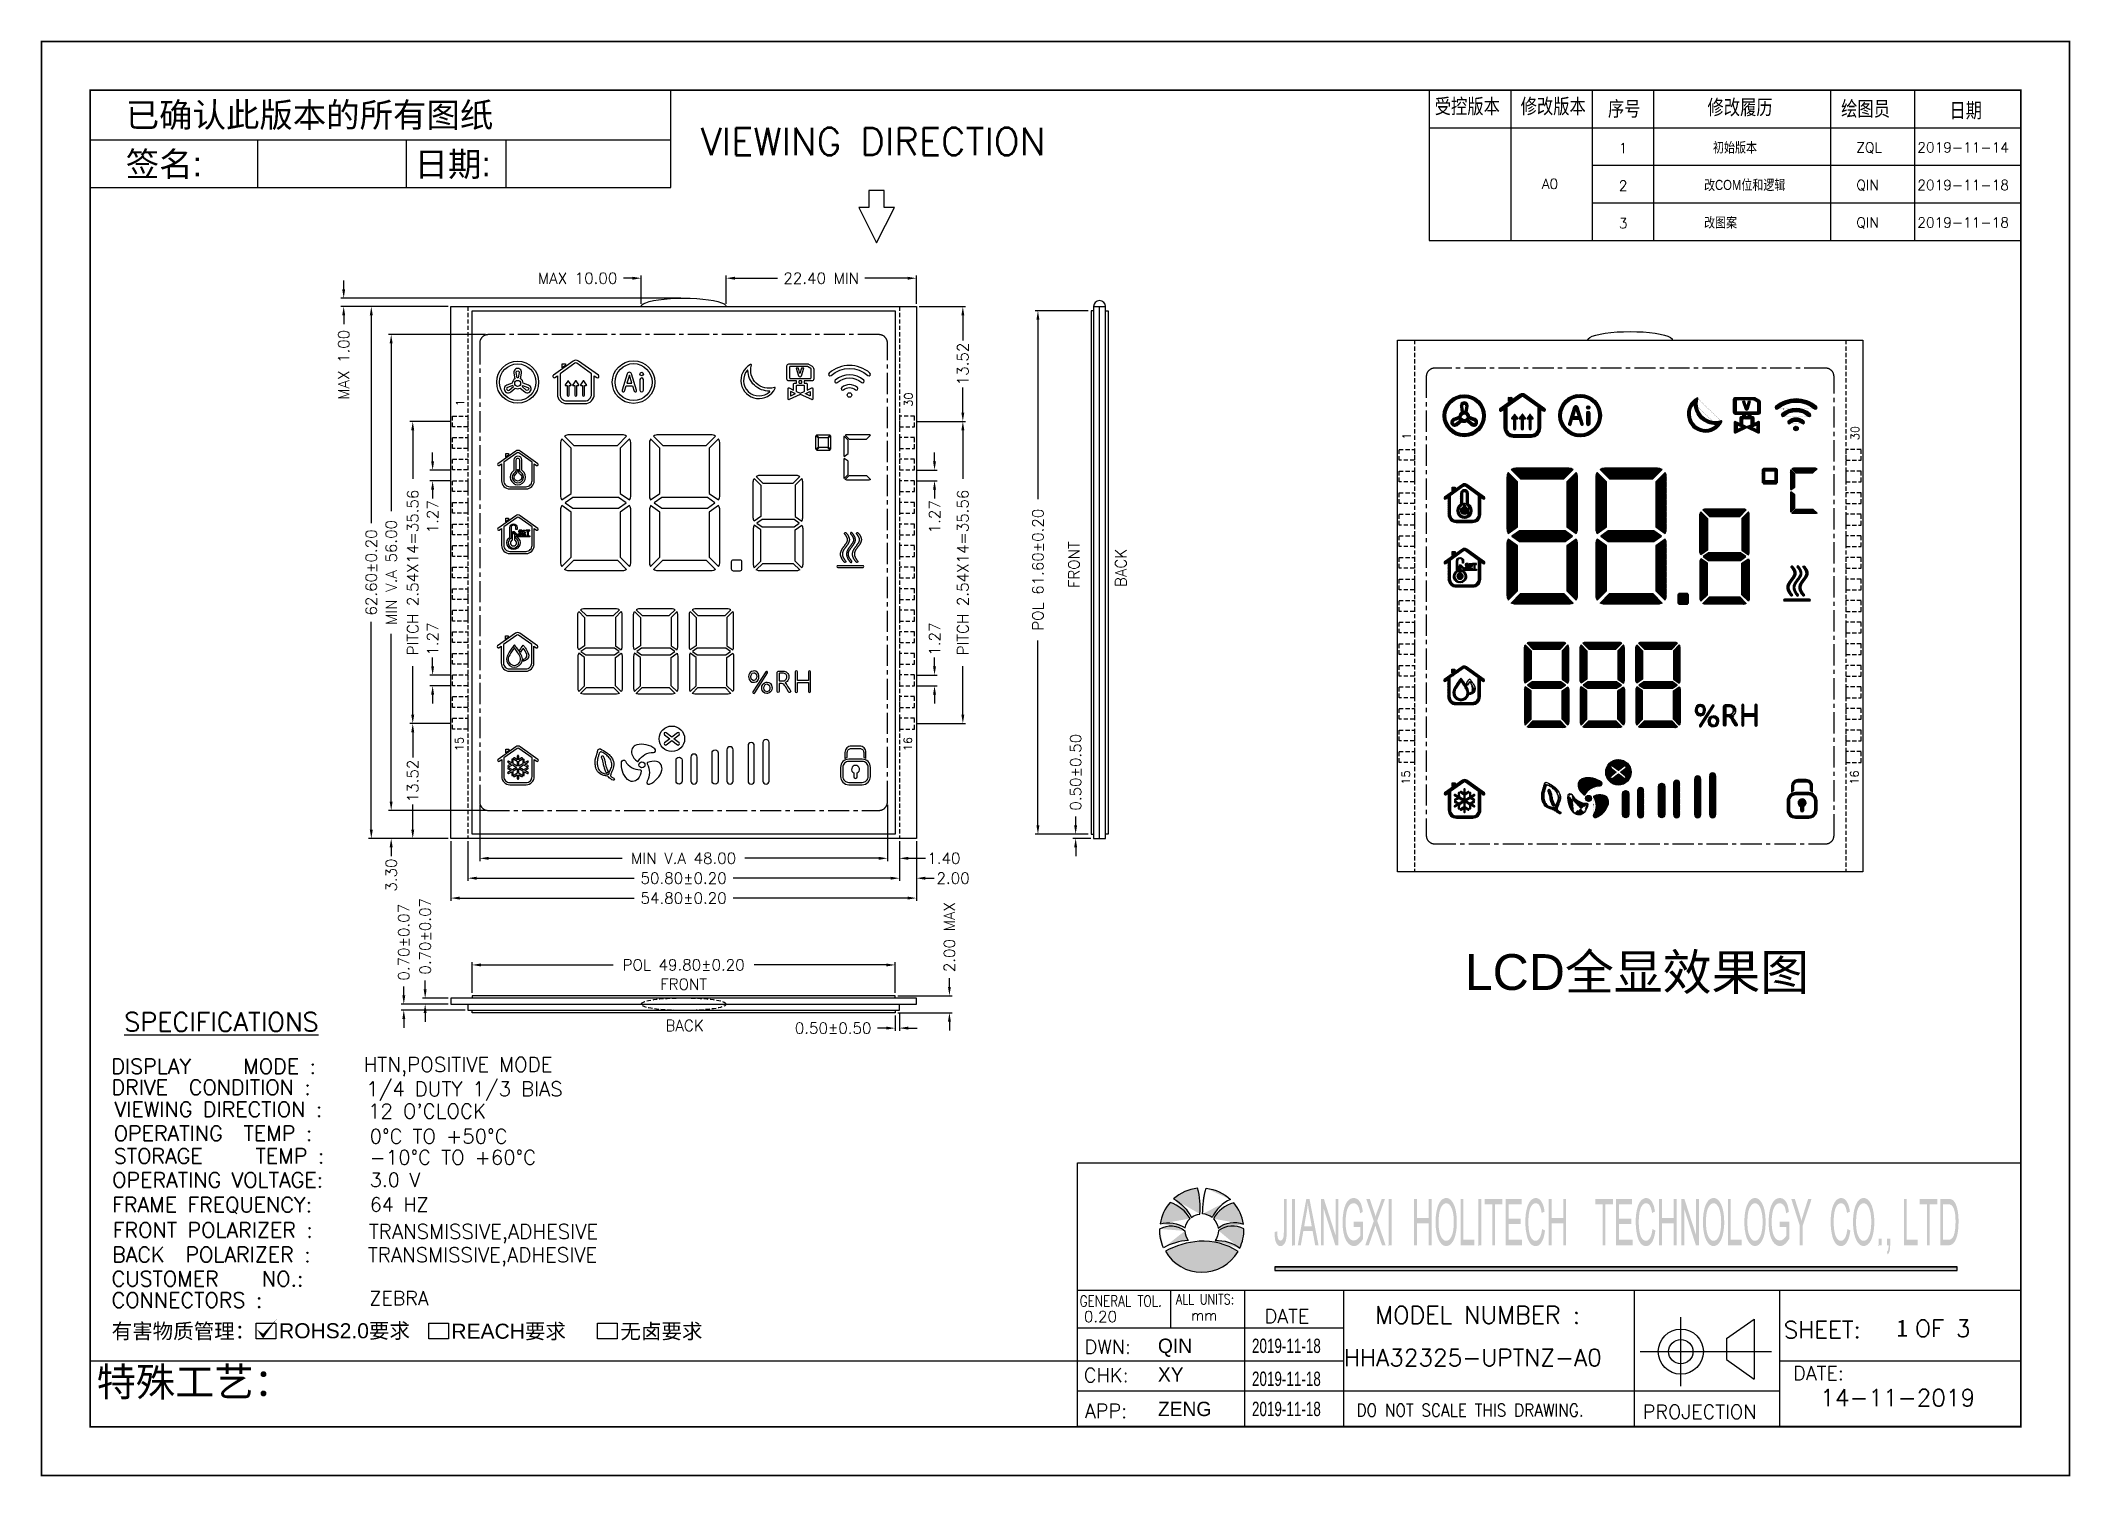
# Model space of a CAD drawing. Header units: millimetres. Extents: x 963 to 1606, y 260 to 429.
# Drawn here: x 962.7 to 1201.7, y 260.2 to 429.2 of the extents above; entities that cross this region are included whole.
import ezdxf
from ezdxf.enums import TextEntityAlignment as Align

# ---------------------------------------------------------------- set-up
doc = ezdxf.new("R2010")
doc.units = ezdxf.units.MM
doc.header["$LTSCALE"] = 2
for name, pattern in [('CENTER', [2, 1.25, -0.25, 0.25, -0.25]), ('DASHED2', [0.375, 0.25, -0.125]), ('HIDDEN', [0.375, 0.25, -0.125])]:
    doc.linetypes.add(name, pattern=pattern)
for name, color, linetype in [('1', 4, 'Continuous'), ('DIM', 4, 'Continuous'), ('dwg', 7, 'Continuous'), ('SPEC', 7, 'Continuous'), ('title', 7, 'Continuous')]:
    doc.layers.add(name, color=color, linetype=linetype)
doc.styles.add('na', font='@方正舒体.ttf', dxfattribs={"height": 0.8})
doc.styles.add('ROMANC', font='romanc')
doc.styles.add('ROMANS', font='romans.shx')
doc.styles.add('title', font='arial.ttf', dxfattribs={"width": 0.8, "height": 5})
doc.dimstyles.new('LCDDIM', dxfattribs={"dimtxt": 0.85, "dimasz": 0.68, "dimexe": 0.2125, "dimexo": 0.2125, "dimgap": 0.17, "dimtad": 0, "dimzin": 0, "dimdsep": 46, "dimtxsty": 'ROMANS', "dimcen": 2.5, "dimadec": 0, "dimazin": 0, "dimtfac": 1, "dimtofl": 0, "dimtmove": 0, "dimatfit": 0, "dimfxl": 0, "dimarcsym": 0})

msp = doc.modelspace()

# ---------------------------------------------------------------- texts
at = {"layer": 'DIM', "color": 3, "style": 'ROMANS'}
for s, p in [('FRONT', (1084.383, 367.507)), ('BACK', (1089.896, 367.143))]:
    msp.add_text(s, height=1.3, rotation=90, dxfattribs=at).set_placement(p, align=Align.MIDDLE)
for s, p in [('FRONT', (1038.427, 318.138)), ('BACK', (1038.549, 313.281))]:
    msp.add_text(s, height=1.3, dxfattribs=at).set_placement(p, align=Align.MIDDLE)
at = {"layer": 'dwg', "style": 'ROMANS'}
for s, height, p in [('1', 0.972, (1123.55, 382.637)), ('30', 0.9718, (1176.319, 383.012)), ('15', 0.9718, (1123.447, 342.467)), ('16', 0.9718, (1176.247, 342.467))]:
    msp.add_text(s, height=height, rotation=90, dxfattribs=at).set_placement(p, align=Align.MIDDLE)
at = {"layer": 'title', "color": 2, "style": 'ROMANS'}
msp.add_text('VIEWING DIRECTION', height=3.22179, dxfattribs=at).set_placement((1040.419, 415.724))
at = {"layer": 'title', "color": 3, "style": 'title'}
msp.add_text('LCD全显效果图', height=4.2162, dxfattribs=at).set_placement((1130.388, 317.464))
at = {"layer": 'title'}
msp.add_text('1', height=2.017, dxfattribs=at).set_placement((1181.183, 276.645))

# ---------------------------------------------------------------- blocks, each defined once
blk = doc.blocks.new('*D1')
at = {"layer": 'DEFPOINTS', "color": 0}
for p in [(1011.23, 348.82), (1006.55, 335.3), (1011.03, 335.3)]:
    blk.add_point(p, dxfattribs=at)
at = {"layer": 'DIM', "color": 0, "lineweight": -2}
for p, q in [((1010.9, 348.82), (1006.22, 348.82)), ((1006.55, 347.78), (1006.55, 344.82)), ((1006.55, 336.34), (1006.55, 339.29)), ((1010.7, 335.3), (1006.22, 335.3))]:
    blk.add_line(p, q, dxfattribs=at)
at = {"layer": 'DIM', "color": 0}
for points in [[(1006.37, 347.78), (1006.72, 347.78), (1006.55, 348.82)], [(1006.37, 336.34), (1006.72, 336.34), (1006.55, 335.3)]]:
    blk.add_solid(points, dxfattribs=at)
at = {"layer": 'DIM', "color": 0, "insert": (1006.55, 342.06), "char_height": 1.3, "attachment_point": 5, "rotation": 90, "style": 'ROMANS'}
blk.add_mtext('13.52', dxfattribs=at)
blk = doc.blocks.new('*D2')
at = {"layer": 'DEFPOINTS', "color": 0}
for p in [(1001.67, 397.9), (1011.03, 397.9), (1011.03, 335.3)]:
    blk.add_point(p, dxfattribs=at)
at = {"layer": 'DIM', "color": 0, "lineweight": -2}
for p, q in [((1010.7, 397.9), (1001.34, 397.9)), ((1001.67, 396.86), (1001.67, 372.4)), ((1001.67, 336.34), (1001.67, 360.8)), ((1010.7, 335.3), (1001.34, 335.3))]:
    blk.add_line(p, q, dxfattribs=at)
at = {"layer": 'DIM', "color": 0}
for points in [[(1001.49, 396.86), (1001.84, 396.86), (1001.67, 397.9)], [(1001.49, 336.34), (1001.84, 336.34), (1001.67, 335.3)]]:
    blk.add_solid(points, dxfattribs=at)
at = {"layer": 'DIM', "color": 0, "insert": (1001.67, 366.6), "char_height": 1.3, "attachment_point": 5, "rotation": 90, "style": 'ROMANS'}
blk.add_mtext('62.60%%p0.20', dxfattribs=at)
blk = doc.blocks.new('*D3')
at = {"layer": 'DEFPOINTS', "color": 0}
for p in [(1004.01, 394.6), (1015.43, 394.6), (1015.43, 338.6)]:
    blk.add_point(p, dxfattribs=at)
at = {"layer": 'DIM', "color": 0, "lineweight": -2}
for p, q in [((1015.1, 394.6), (1003.68, 394.6)), ((1004.01, 393.56), (1004.01, 373.82)), ((1004.01, 339.64), (1004.01, 359.37)), ((1015.1, 338.6), (1003.68, 338.6))]:
    blk.add_line(p, q, dxfattribs=at)
at = {"layer": 'DIM', "color": 0}
for points in [[(1003.83, 393.56), (1004.18, 393.56), (1004.01, 394.6)], [(1003.83, 339.64), (1004.18, 339.64), (1004.01, 338.6)]]:
    blk.add_solid(points, dxfattribs=at)
at = {"layer": 'DIM', "color": 0, "insert": (1004.01, 366.6), "char_height": 1.3, "attachment_point": 5, "rotation": 90, "style": 'ROMANS'}
blk.add_mtext('MIN V.A 56.00', dxfattribs=at)
blk = doc.blocks.new('*D4')
at = {"layer": 'DEFPOINTS', "color": 0}
for p in [(1063.33, 320.41), (1013.53, 316.79), (1063.33, 316.79)]:
    blk.add_point(p, dxfattribs=at)
at = {"layer": 'DIM', "color": 0, "lineweight": -2}
for p, q in [((1013.53, 317.11), (1013.53, 320.73)), ((1014.57, 320.41), (1030.12, 320.41)), ((1062.29, 320.41), (1046.73, 320.41)), ((1063.33, 317.11), (1063.33, 320.73))]:
    blk.add_line(p, q, dxfattribs=at)
at = {"layer": 'DIM', "color": 0}
for points in [[(1014.57, 320.58), (1014.57, 320.23), (1013.53, 320.41)], [(1062.29, 320.58), (1062.29, 320.23), (1063.33, 320.41)]]:
    blk.add_solid(points, dxfattribs=at)
at = {"layer": 'DIM', "color": 0, "insert": (1038.43, 320.41), "char_height": 1.3, "attachment_point": 5, "style": 'ROMANS'}
blk.add_mtext('POL 49.80%%P0.20', dxfattribs=at)
blk = doc.blocks.new('*D5')
at = {"layer": 'DEFPOINTS', "color": 0}
for p in [(1011.03, 335.3), (1065.83, 335.3), (1011.03, 328.28)]:
    blk.add_point(p, dxfattribs=at)
at = {"layer": 'DIM', "color": 0, "lineweight": -2}
for p, q in [((1011.03, 334.97), (1011.03, 327.95)), ((1065.83, 334.97), (1065.83, 327.95)), ((1012.07, 328.28), (1032.6, 328.28)), ((1064.79, 328.28), (1044.26, 328.28))]:
    blk.add_line(p, q, dxfattribs=at)
at = {"layer": 'DIM', "color": 0}
for points in [[(1012.07, 328.45), (1012.07, 328.1), (1011.03, 328.28)], [(1064.79, 328.45), (1064.79, 328.1), (1065.83, 328.28)]]:
    blk.add_solid(points, dxfattribs=at)
at = {"layer": 'DIM', "color": 0, "insert": (1038.43, 328.28), "char_height": 1.3, "attachment_point": 5, "style": 'ROMANS'}
blk.add_mtext('54.80%%p0.20', dxfattribs=at)
blk = doc.blocks.new('*D6')
at = {"layer": 'DEFPOINTS', "color": 0}
for p in [(1013.03, 335.3), (1063.83, 335.3), (1013.03, 330.62)]:
    blk.add_point(p, dxfattribs=at)
at = {"layer": 'DIM', "color": 0, "lineweight": -2}
for p, q in [((1013.03, 334.97), (1013.03, 330.29)), ((1063.83, 334.97), (1063.83, 330.29)), ((1014.07, 330.62), (1032.6, 330.62)), ((1062.79, 330.62), (1044.26, 330.62))]:
    blk.add_line(p, q, dxfattribs=at)
at = {"layer": 'DIM', "color": 0}
for points in [[(1014.07, 330.79), (1014.07, 330.44), (1013.03, 330.62)], [(1062.79, 330.79), (1062.79, 330.44), (1063.83, 330.62)]]:
    blk.add_solid(points, dxfattribs=at)
at = {"layer": 'DIM', "color": 0, "insert": (1038.43, 330.62), "char_height": 1.3, "attachment_point": 5, "style": 'ROMANS'}
blk.add_mtext('50.80%%p0.20', dxfattribs=at)
blk = doc.blocks.new('*D7')
at = {"layer": 'DEFPOINTS', "color": 0}
for p in [(1014.43, 339.6), (1062.43, 339.6), (1014.43, 332.96)]:
    blk.add_point(p, dxfattribs=at)
at = {"layer": 'DIM', "color": 0, "lineweight": -2}
for p, q in [((1014.43, 339.27), (1014.43, 332.63)), ((1062.43, 339.27), (1062.43, 332.63)), ((1015.47, 332.96), (1031.2, 332.96)), ((1061.39, 332.96), (1045.65, 332.96))]:
    blk.add_line(p, q, dxfattribs=at)
at = {"layer": 'DIM', "color": 0}
for points in [[(1015.47, 333.13), (1015.47, 332.78), (1014.43, 332.96)], [(1061.39, 333.13), (1061.39, 332.78), (1062.43, 332.96)]]:
    blk.add_solid(points, dxfattribs=at)
at = {"layer": 'DIM', "color": 0, "insert": (1038.43, 332.96), "char_height": 1.3, "attachment_point": 5, "style": 'ROMANS'}
blk.add_mtext('MIN V.A 48.00', dxfattribs=at)
blk = doc.blocks.new('*D8')
at = {"layer": 'DEFPOINTS', "color": 0}
for p in [(1015.43, 338.6), (1004.01, 335.3), (1011.03, 335.3)]:
    blk.add_point(p, dxfattribs=at)
at = {"layer": 'DIM', "color": 0, "lineweight": -2}
for p, q in [((1004.01, 339.64), (1004.01, 340.68)), ((1015.1, 338.6), (1003.68, 338.6)), ((1010.7, 335.3), (1003.68, 335.3)), ((1004.01, 334.26), (1004.01, 333.22))]:
    blk.add_line(p, q, dxfattribs=at)
at = {"layer": 'DIM', "color": 0}
for points in [[(1003.83, 339.64), (1004.18, 339.64), (1004.01, 338.6)], [(1003.83, 334.26), (1004.18, 334.26), (1004.01, 335.3)]]:
    blk.add_solid(points, dxfattribs=at)
at = {"layer": 'DIM', "color": 0, "insert": (1004.01, 330.98), "char_height": 1.3, "attachment_point": 5, "rotation": 90, "style": 'ROMANS'}
blk.add_mtext('3.30', dxfattribs=at)
blk = doc.blocks.new('*D9')
at = {"layer": 'DEFPOINTS', "color": 0}
for p in [(1011.03, 315.79), (1005.49, 315.09), (1013.03, 315.09)]:
    blk.add_point(p, dxfattribs=at)
at = {"layer": 'DIM', "color": 0, "lineweight": -2}
for p, q in [((1005.49, 316.83), (1005.49, 317.87)), ((1010.7, 315.79), (1005.17, 315.79)), ((1012.7, 315.09), (1005.17, 315.09)), ((1005.49, 314.05), (1005.49, 313.01))]:
    blk.add_line(p, q, dxfattribs=at)
at = {"layer": 'DIM', "color": 0}
for points in [[(1005.32, 316.83), (1005.67, 316.83), (1005.49, 315.79)], [(1005.32, 314.05), (1005.67, 314.05), (1005.49, 315.09)]]:
    blk.add_solid(points, dxfattribs=at)
at = {"layer": 'DIM', "color": 0, "insert": (1005.49, 323.08), "char_height": 1.3, "attachment_point": 5, "rotation": 90, "style": 'ROMANS'}
blk.add_mtext('0.70%%p0.07', dxfattribs=at)
blk = doc.blocks.new('*D10')
at = {"layer": 'DEFPOINTS', "color": 0}
for p in [(1008.01, 315.79), (1011.03, 316.49), (1011.03, 315.79)]:
    blk.add_point(p, dxfattribs=at)
at = {"layer": 'DIM', "color": 0, "lineweight": -2}
for p, q in [((1008.01, 317.53), (1008.01, 318.57)), ((1010.7, 316.49), (1007.68, 316.49)), ((1010.7, 315.79), (1007.68, 315.79)), ((1008.01, 314.75), (1008.01, 313.71))]:
    blk.add_line(p, q, dxfattribs=at)
at = {"layer": 'DIM', "color": 0}
for points in [[(1007.83, 317.53), (1008.18, 317.53), (1008.01, 316.49)], [(1007.83, 314.75), (1008.18, 314.75), (1008.01, 315.79)]]:
    blk.add_solid(points, dxfattribs=at)
at = {"layer": 'DIM', "color": 0, "insert": (1008.01, 323.78), "char_height": 1.3, "attachment_point": 5, "rotation": 90, "style": 'ROMANS'}
blk.add_mtext('0.70%%p0.07', dxfattribs=at)
blk = doc.blocks.new('*D11')
at = {"layer": 'DEFPOINTS', "color": 0}
for p in [(1063.33, 314.79), (1063.83, 315.09), (1063.33, 312.97)]:
    blk.add_point(p, dxfattribs=at)
at = {"layer": 'DIM', "color": 0, "lineweight": -2}
for p, q in [((1063.33, 314.46), (1063.33, 312.65)), ((1063.83, 314.76), (1063.83, 312.65)), ((1062.29, 312.97), (1061.25, 312.97)), ((1064.87, 312.97), (1065.91, 312.97))]:
    blk.add_line(p, q, dxfattribs=at)
at = {"layer": 'DIM', "color": 0}
for points in [[(1062.29, 313.15), (1062.29, 312.8), (1063.33, 312.97)], [(1064.87, 313.15), (1064.87, 312.8), (1063.83, 312.97)]]:
    blk.add_solid(points, dxfattribs=at)
at = {"layer": 'DIM', "color": 0, "insert": (1056.03, 312.97), "char_height": 1.3, "attachment_point": 5, "style": 'ROMANS'}
blk.add_mtext('0.50%%P0.50', dxfattribs=at)
blk = doc.blocks.new('*D12')
at = {"layer": 'DEFPOINTS', "color": 0}
for p in [(1063.33, 316.79), (1063.33, 314.79), (1069.72, 314.79)]:
    blk.add_point(p, dxfattribs=at)
at = {"layer": 'DIM', "color": 0, "lineweight": -2}
for p, q in [((1069.72, 317.83), (1069.72, 318.87)), ((1063.65, 316.79), (1070.04, 316.79)), ((1063.65, 314.79), (1070.04, 314.79)), ((1069.72, 313.75), (1069.72, 312.71))]:
    blk.add_line(p, q, dxfattribs=at)
at = {"layer": 'DIM', "color": 0}
for points in [[(1069.55, 317.83), (1069.89, 317.83), (1069.72, 316.79)], [(1069.55, 313.75), (1069.89, 313.75), (1069.72, 314.79)]]:
    blk.add_solid(points, dxfattribs=at)
at = {"layer": 'DIM', "color": 0, "insert": (1069.72, 323.68), "char_height": 1.3, "attachment_point": 5, "rotation": 90, "style": 'ROMANS'}
blk.add_mtext('2.00 MAX', dxfattribs=at)
blk = doc.blocks.new('*D16')
at = {"layer": 'DEFPOINTS', "color": 0}
for p in [(1062.43, 339.6), (1063.83, 335.3), (1063.83, 332.96)]:
    blk.add_point(p, dxfattribs=at)
at = {"layer": 'DIM', "color": 0, "lineweight": -2}
for p, q in [((1062.43, 339.27), (1062.43, 332.63)), ((1063.83, 334.97), (1063.83, 332.63)), ((1061.39, 332.96), (1060.35, 332.96)), ((1064.87, 332.96), (1066.92, 332.96))]:
    blk.add_line(p, q, dxfattribs=at)
at = {"layer": 'DIM', "color": 0}
for points in [[(1061.39, 333.13), (1061.39, 332.78), (1062.43, 332.96)], [(1064.87, 333.13), (1064.87, 332.78), (1063.83, 332.96)]]:
    blk.add_solid(points, dxfattribs=at)
at = {"layer": 'DIM', "color": 0, "insert": (1069.07, 332.96), "char_height": 1.3, "attachment_point": 5, "style": 'ROMANS'}
blk.add_mtext('1.40', dxfattribs=at)
blk = doc.blocks.new('*D17')
at = {"layer": 'DEFPOINTS', "color": 0}
for p in [(1033.43, 401.24), (1033.43, 397.9), (1043.43, 397.9)]:
    blk.add_point(p, dxfattribs=at)
at = {"layer": 'DIM', "color": 0, "lineweight": -2}
for p, q in [((1033.43, 398.22), (1033.43, 401.56)), ((1043.43, 398.22), (1043.43, 401.56)), ((1032.39, 401.24), (1031.35, 401.24)), ((1044.47, 401.24), (1045.51, 401.24))]:
    blk.add_line(p, q, dxfattribs=at)
at = {"layer": 'DIM', "color": 0}
for points in [[(1032.39, 401.41), (1032.39, 401.06), (1033.43, 401.24)], [(1044.47, 401.41), (1044.47, 401.06), (1043.43, 401.24)]]:
    blk.add_solid(points, dxfattribs=at)
at = {"layer": 'DIM', "color": 0, "insert": (1025.95, 401.24), "char_height": 1.3, "attachment_point": 5, "style": 'ROMANS'}
blk.add_mtext('MAX 10.00', dxfattribs=at)
blk = doc.blocks.new('*D18')
at = {"layer": 'DEFPOINTS', "color": 0}
for p in [(1011.23, 378.66), (1008.89, 377.39), (1011.23, 377.39)]:
    blk.add_point(p, dxfattribs=at)
at = {"layer": 'DIM', "color": 0, "lineweight": -2}
for p, q in [((1008.89, 379.7), (1008.89, 380.74)), ((1010.9, 378.66), (1008.56, 378.66)), ((1010.9, 377.39), (1008.56, 377.39)), ((1008.89, 376.35), (1008.89, 375.31))]:
    blk.add_line(p, q, dxfattribs=at)
at = {"layer": 'DIM', "color": 0}
for points in [[(1008.71, 379.7), (1009.06, 379.7), (1008.89, 378.66)], [(1008.71, 376.35), (1009.06, 376.35), (1008.89, 377.39)]]:
    blk.add_solid(points, dxfattribs=at)
at = {"layer": 'DIM', "color": 0, "insert": (1008.89, 373.16), "char_height": 1.3, "attachment_point": 5, "rotation": 90, "style": 'ROMANS'}
blk.add_mtext('1.27', dxfattribs=at)
blk = doc.blocks.new('*D19')
at = {"layer": 'DEFPOINTS', "color": 0}
for p in [(1008.89, 354.53), (1011.23, 354.53), (1011.23, 353.26)]:
    blk.add_point(p, dxfattribs=at)
at = {"layer": 'DIM', "color": 0, "lineweight": -2}
for p, q in [((1008.89, 355.57), (1008.89, 356.61)), ((1010.9, 354.53), (1008.56, 354.53)), ((1010.9, 353.26), (1008.56, 353.26)), ((1008.89, 352.22), (1008.89, 351.18))]:
    blk.add_line(p, q, dxfattribs=at)
at = {"layer": 'DIM', "color": 0}
for points in [[(1008.71, 355.57), (1009.06, 355.57), (1008.89, 354.53)], [(1008.71, 352.22), (1009.06, 352.22), (1008.89, 353.26)]]:
    blk.add_solid(points, dxfattribs=at)
at = {"layer": 'DIM', "color": 0, "insert": (1008.89, 358.76), "char_height": 1.3, "attachment_point": 5, "rotation": 90, "style": 'ROMANS'}
blk.add_mtext('1.27', dxfattribs=at)
blk = doc.blocks.new('*D20')
at = {"layer": 'DEFPOINTS', "color": 0}
for p in [(1006.55, 384.38), (1011.23, 384.38), (1011.23, 348.82)]:
    blk.add_point(p, dxfattribs=at)
at = {"layer": 'DIM', "color": 0, "lineweight": -2}
for p, q in [((1010.9, 384.38), (1006.22, 384.38)), ((1006.55, 383.34), (1006.55, 377.63)), ((1006.55, 349.86), (1006.55, 355.57)), ((1010.9, 348.82), (1006.22, 348.82))]:
    blk.add_line(p, q, dxfattribs=at)
at = {"layer": 'DIM', "color": 0}
for points in [[(1006.37, 383.34), (1006.72, 383.34), (1006.55, 384.38)], [(1006.37, 349.86), (1006.72, 349.86), (1006.55, 348.82)]]:
    blk.add_solid(points, dxfattribs=at)
at = {"layer": 'DIM', "color": 0, "insert": (1006.55, 366.6), "char_height": 1.3, "attachment_point": 5, "rotation": 90, "style": 'ROMANS'}
blk.add_mtext('PITCH 2.54X14=35.56', dxfattribs=at)
blk = doc.blocks.new('*D21')
at = {"layer": 'DEFPOINTS', "color": 0}
for p in [(998.42, 398.9), (1011.03, 397.9), (1038.43, 398.9)]:
    blk.add_point(p, dxfattribs=at)
at = {"layer": 'DIM', "color": 0, "lineweight": -2}
for p, q in [((998.42, 399.94), (998.42, 400.98)), ((1038.1, 398.9), (998.09, 398.9)), ((1010.7, 397.9), (998.09, 397.9)), ((998.42, 396.86), (998.42, 395.82))]:
    blk.add_line(p, q, dxfattribs=at)
at = {"layer": 'DIM', "color": 0}
for points in [[(998.24, 399.94), (998.59, 399.94), (998.42, 398.9)], [(998.24, 396.86), (998.59, 396.86), (998.42, 397.9)]]:
    blk.add_solid(points, dxfattribs=at)
at = {"layer": 'DIM', "color": 0, "insert": (998.42, 391.04), "char_height": 1.3, "attachment_point": 5, "rotation": 90, "style": 'ROMANS'}
blk.add_mtext('MAX 1.00', dxfattribs=at)
blk = doc.blocks.new('*D22')
at = {"layer": 'DEFPOINTS', "color": 0}
for p in [(1065.63, 378.66), (1065.63, 377.39), (1067.97, 377.39)]:
    blk.add_point(p, dxfattribs=at)
at = {"layer": 'DIM', "color": 0, "lineweight": -2}
for p, q in [((1067.97, 379.7), (1067.97, 380.74)), ((1065.95, 378.66), (1068.29, 378.66)), ((1065.95, 377.39), (1068.29, 377.39)), ((1067.97, 376.35), (1067.97, 375.31))]:
    blk.add_line(p, q, dxfattribs=at)
at = {"layer": 'DIM', "color": 0}
for points in [[(1067.79, 379.7), (1068.14, 379.7), (1067.97, 378.66)], [(1067.79, 376.35), (1068.14, 376.35), (1067.97, 377.39)]]:
    blk.add_solid(points, dxfattribs=at)
at = {"layer": 'DIM', "color": 0, "insert": (1067.97, 373.16), "char_height": 1.3, "attachment_point": 5, "rotation": 90, "style": 'ROMANS'}
blk.add_mtext('1.27', dxfattribs=at)
blk = doc.blocks.new('*D23')
at = {"layer": 'DEFPOINTS', "color": 0}
for p in [(1065.63, 384.38), (1071.3, 384.38), (1065.63, 348.82)]:
    blk.add_point(p, dxfattribs=at)
at = {"layer": 'DIM', "color": 0, "lineweight": -2}
for p, q in [((1065.95, 384.38), (1071.62, 384.38)), ((1071.3, 383.34), (1071.3, 377.63)), ((1071.3, 349.86), (1071.3, 355.57)), ((1065.95, 348.82), (1071.62, 348.82))]:
    blk.add_line(p, q, dxfattribs=at)
at = {"layer": 'DIM', "color": 0}
for points in [[(1071.13, 383.34), (1071.47, 383.34), (1071.3, 384.38)], [(1071.13, 349.86), (1071.47, 349.86), (1071.3, 348.82)]]:
    blk.add_solid(points, dxfattribs=at)
at = {"layer": 'DIM', "color": 0, "insert": (1071.3, 366.6), "char_height": 1.3, "attachment_point": 5, "rotation": 90, "style": 'ROMANS'}
blk.add_mtext('PITCH 2.54X14=35.56', dxfattribs=at)
blk = doc.blocks.new('*D13')
at = {"layer": 'DEFPOINTS', "color": 0}
for p in [(1065.63, 354.53), (1067.97, 354.53), (1065.63, 353.26)]:
    blk.add_point(p, dxfattribs=at)
at = {"layer": 'DIM', "color": 0, "lineweight": -2}
for p, q in [((1067.97, 355.57), (1067.97, 356.61)), ((1065.95, 354.53), (1068.29, 354.53)), ((1065.95, 353.26), (1068.29, 353.26)), ((1067.97, 352.22), (1067.97, 351.18))]:
    blk.add_line(p, q, dxfattribs=at)
at = {"layer": 'DIM', "color": 0}
for points in [[(1067.79, 355.57), (1068.14, 355.57), (1067.97, 354.53)], [(1067.79, 352.22), (1068.14, 352.22), (1067.97, 353.26)]]:
    blk.add_solid(points, dxfattribs=at)
at = {"layer": 'DIM', "color": 0, "insert": (1067.97, 358.76), "char_height": 1.3, "attachment_point": 5, "rotation": 90, "style": 'ROMANS'}
blk.add_mtext('1.27', dxfattribs=at)
blk = doc.blocks.new('*D14')
at = {"layer": 'DEFPOINTS', "color": 0}
for p in [(1065.83, 401.24), (1043.43, 397.9), (1065.83, 397.9)]:
    blk.add_point(p, dxfattribs=at)
at = {"layer": 'DIM', "color": 0, "lineweight": -2}
for p, q in [((1043.43, 398.22), (1043.43, 401.56)), ((1065.83, 398.22), (1065.83, 401.56)), ((1044.47, 401.24), (1049.48, 401.24)), ((1064.79, 401.24), (1059.78, 401.24))]:
    blk.add_line(p, q, dxfattribs=at)
at = {"layer": 'DIM', "color": 0}
for points in [[(1044.47, 401.41), (1044.47, 401.06), (1043.43, 401.24)], [(1064.79, 401.41), (1064.79, 401.06), (1065.83, 401.24)]]:
    blk.add_solid(points, dxfattribs=at)
at = {"layer": 'DIM', "color": 0, "insert": (1054.63, 401.24), "char_height": 1.3, "attachment_point": 5, "style": 'ROMANS'}
blk.add_mtext('22.40 MIN', dxfattribs=at)
blk = doc.blocks.new('*D15')
at = {"layer": 'DEFPOINTS', "color": 0}
for p in [(1065.83, 397.9), (1071.3, 397.9), (1065.63, 384.38)]:
    blk.add_point(p, dxfattribs=at)
at = {"layer": 'DIM', "color": 0, "lineweight": -2}
for p, q in [((1066.15, 397.9), (1071.62, 397.9)), ((1071.3, 396.86), (1071.3, 393.9)), ((1071.3, 385.42), (1071.3, 388.37)), ((1065.95, 384.38), (1071.62, 384.38))]:
    blk.add_line(p, q, dxfattribs=at)
at = {"layer": 'DIM', "color": 0}
for points in [[(1071.13, 396.86), (1071.47, 396.86), (1071.3, 397.9)], [(1071.13, 385.42), (1071.47, 385.42), (1071.3, 384.38)]]:
    blk.add_solid(points, dxfattribs=at)
at = {"layer": 'DIM', "color": 0, "insert": (1071.3, 391.14), "char_height": 1.3, "attachment_point": 5, "rotation": 90, "style": 'ROMANS'}
blk.add_mtext('13.52', dxfattribs=at)
blk = doc.blocks.new('*D25')
at = {"layer": 'DEFPOINTS', "color": 0}
for p in [(1084.58, 335.8), (1086.39, 335.8), (1086.69, 335.3)]:
    blk.add_point(p, dxfattribs=at)
at = {"layer": 'DIM', "color": 0, "lineweight": -2}
for p, q in [((1084.58, 336.84), (1084.58, 337.88)), ((1086.06, 335.8), (1084.25, 335.8)), ((1086.36, 335.3), (1084.25, 335.3)), ((1084.58, 334.26), (1084.58, 333.22))]:
    blk.add_line(p, q, dxfattribs=at)
at = {"layer": 'DIM', "color": 0}
for points in [[(1084.4, 336.84), (1084.75, 336.84), (1084.58, 335.8)], [(1084.4, 334.26), (1084.75, 334.26), (1084.58, 335.3)]]:
    blk.add_solid(points, dxfattribs=at)
at = {"layer": 'DIM', "color": 0, "insert": (1084.58, 343.09), "char_height": 1.3, "attachment_point": 5, "rotation": 90, "style": 'ROMANS'}
blk.add_mtext('0.50%%P0.50', dxfattribs=at)
blk = doc.blocks.new('*D24')
at = {"layer": 'DEFPOINTS', "color": 0}
for p in [(1080.14, 397.4), (1086.39, 397.4), (1086.39, 335.8)]:
    blk.add_point(p, dxfattribs=at)
at = {"layer": 'DIM', "color": 0, "lineweight": -2}
for p, q in [((1086.06, 397.4), (1079.81, 397.4)), ((1080.14, 396.36), (1080.14, 375.23)), ((1080.14, 336.84), (1080.14, 358.61)), ((1086.06, 335.8), (1079.81, 335.8))]:
    blk.add_line(p, q, dxfattribs=at)
at = {"layer": 'DIM', "color": 0}
for points in [[(1079.96, 396.36), (1080.31, 396.36), (1080.14, 397.4)], [(1079.96, 336.84), (1080.31, 336.84), (1080.14, 335.8)]]:
    blk.add_solid(points, dxfattribs=at)
at = {"layer": 'DIM', "color": 0, "insert": (1080.14, 366.92), "char_height": 1.3, "attachment_point": 5, "rotation": 90, "style": 'ROMANS'}
blk.add_mtext('POL 61.60%%P0.20', dxfattribs=at)
blk = doc.blocks.new('1')
blk.add_hatch(color=256).paths.add_polyline_path([(22.79, 2.93), (21.95, 4.12), (22.78, 3.55), (24.57, 5.5)])
at = {"layer": 'title'}
for points in [[(21.87, 4.95), (24.45, 4.95), (24.45, 2.89), (21.87, 2.89)], [(44.62, 4.95), (47.2, 4.95), (47.2, 2.89), (44.62, 2.89)], [(66.82, 4.95), (69.4, 4.95), (69.4, 2.89), (66.82, 2.89)]]:
    blk.add_lwpolyline(points, close=True, dxfattribs=at)
at = {"style": 'ROMANS'}
blk.add_text('%%USPECIFICATIONS', height=2.4688, dxfattribs=at).set_placement((4.49, 43.39))
at = {"layer": 'title'}
for s, height, style, p in [('DISPLAY    MODE :', 1.9946, 'ROMANS', (2.8, 37.78)), ('DRIVE  CONDITION :', 1.9946, 'ROMANS', (2.82, 35.01)), ('VIEWING DIRECTION :', 1.9946, 'ROMANS', (3.22, 32.11)), ('OPERATING  TEMP :', 1.9946, 'ROMANS', (3.11, 28.95)), ('STORAGE    TEMP :', 1.9946, 'ROMANS', (3.11, 25.97)), ('OPERATING VOLTAGE:', 1.9946, 'ROMANS', (2.91, 22.81)), ('FRAME FREQUENCY:', 1.9946, 'ROMANS', (2.91, 19.55)), ('FRONT POLARIZER :', 1.9946, 'ROMANS', (3, 16.21)), ('BACK  POLARIZER :', 1.9946, 'ROMANS', (2.89, 12.98)), ('CUSTOMER   NO.:', 1.9946, 'ROMANS', (2.84, 9.79)), ('CONNECTORS :', 1.9946, 'ROMANS', (2.84, 6.98)), ('有害物质管理：', 1.981, 'title', (2.83, 2.9)), ('ROHS2.0要求', 1.981, 'title', (24.88, 2.95)), ('REACH要求', 1.981, 'title', (47.58, 2.89)), ('无卤要求', 1.981, 'title', (69.84, 2.89))]:
    blk.add_text(s, height=height, dxfattribs=dict(at, style=style)).set_placement(p)
at = {"layer": 'title', "style": 'ROMANS'}
for tag, p, height in [('DMODE', (36.02, 38.05), 1.91), ('DRIVECONDITION', (36.36, 34.84), 1.91), ('VIEWINGDIR', (36.6, 31.91), 1.91), ('OPETEMP', (36.81, 28.6), 1.91), ('STTEMP', (36.81, 25.82), 1.91), ('VOL', (36.84, 22.89), 1.84), ('HZ', (36.84, 19.63), 1.84), ('TPOL', (36.7, 16.06), 1.91), ('BPOL', (36.58, 12.98), 1.91), ('CUSTOMERNO', (36.49, 10.11), 1.84), ('CONNECTORS', (36.77, 7.3), 1.84)]:
    blk.add_attdef(tag, p, '', height=height, dxfattribs=at)
blk = doc.blocks.new('SPEC')
at = {"layer": 'SPEC', "style": 'ROMANS'}
for tag, p, height in [('SHEET', (47.17, 6.54), 1.24), ('DATE', (0.53, 5.35), 0.995), ('MODEL', (8.48, 4.42), 1.24), ('DATE', (41.97, 1.48), 1.24)]:
    blk.add_attdef(tag, p, '', height=height, dxfattribs=at)
blk = doc.blocks.new('SIGN-C')
h = blk.add_hatch(color=3)
edge = h.paths.add_edge_path()
edge.add_arc((169.9, 35.86), 2.46, 180.7735, 215.6153)
edge.add_arc((168.38, 26.31), 8.14, 93.3715, 119.9391)
edge.add_arc((169.92, 35.94), 6.16, 178.269, 204.7945, ccw=False)
edge.add_arc((165.38, 33.31), 3.25, 50.6912, 119.9637, ccw=False)
edge = h.paths.add_edge_path()
edge.add_arc((165.01, 32.47), 4.55, 57.0007, 105.0455, ccw=False)
edge.add_arc((169.9, 35.86), 2.46, 133.9349, 170.1176, ccw=False)
edge.add_arc((163.68, 35.03), 5.21, 29.8804, 72.1669)
edge.add_arc((169.92, 35.94), 6.16, 138.888, 171.4381)
edge = h.paths.add_edge_path()
edge.add_arc((162.58, 34.82), 6.54, 27.1591, 60.6253, ccw=False)
edge.add_arc((169.9, 35.86), 2.46, 95.8107, 127.6545, ccw=False)
edge.add_arc((160.11, 39.29), 9.6, 354.0745, 376.8294)
edge.add_arc((169.92, 35.94), 6.16, 95.8117, 132.0429)
edge = h.paths.add_edge_path()
edge.add_arc((176.2, 35.63), 5.22, 113.2627, 155.7815)
edge.add_arc((169.9, 35.86), 2.46, 51.236, 86.5806)
edge.add_arc((182.9, 38.49), 12.85, 163.7948, 180.7743, ccw=False)
edge.add_arc((169.92, 35.94), 6.16, 46.7513, 84.0373, ccw=False)
edge = h.paths.add_edge_path()
edge.add_arc((169.9, 35.86), 2.46, 8.5767, 45.6006, ccw=False)
edge.add_arc((174.7, 33.31), 3.75, 69.3945, 129.0748, ccw=False)
edge.add_arc((169.92, 35.94), 6.16, 8.2427, 40.5531)
edge.add_arc((175.91, 35.21), 4.92, 105.4425, 150.6956)
edge = h.paths.add_edge_path()
edge.add_arc((169.9, 35.86), 2.46, -36.3086, 0.4795, ccw=False)
edge.add_arc((172.32, 29.46), 4.96, 50.4095, 95.0505, ccw=False)
edge.add_arc((169.92, 35.94), 6.16, 334.4778, 361.7453)
edge.add_arc((174.43, 32.91), 3.62, 62.8659, 124.8017)
edge = h.paths.add_edge_path()
edge.add_arc((170.35, 22.53), 11.81, 93.9087, 119.1713)
edge.add_arc((169.92, 35.94), 6.16, 210.1937, 329.5116)
edge.add_arc((170.17, 25.14), 9.19, 56.5952, 93.9087)
h = blk.add_hatch(color=3)
h.paths.add_polyline_path([(280.43, 34.8), (280.45, 34.85), (280.53, 35.12), (280.6, 35.44), (280.65, 35.79), (280.66, 35.8), (280.69, 36.11), (280.72, 36.44), (280.73, 36.79), (280.74, 37.16), (280.74, 37.46), (280.72, 37.82), (280.7, 38.16), (280.66, 38.48), (280.61, 38.78), (280.6, 38.84), (280.53, 39.16), (280.44, 39.45), (280.34, 39.71), (280.23, 39.94), (280.19, 40), (280.06, 40.18), (279.91, 40.33), (279.75, 40.43), (279.69, 40.45), (279.54, 40.49), (279.37, 40.52), (279.17, 40.52), (278.05, 40.52), (278.05, 33.73), (279.22, 33.73), (279.26, 33.73), (279.44, 33.74), (279.6, 33.78), (279.75, 33.84), (279.85, 33.9), (280, 34.03), (280.14, 34.19), (280.2, 34.29), (280.32, 34.52)])
h.paths.add_polyline_path([(279.26, 39.72), (279.45, 39.7), (279.6, 39.65), (279.72, 39.58), (279.78, 39.53), (279.91, 39.35), (280.03, 39.12), (280.13, 38.82), (280.19, 38.57), (280.24, 38.28), (280.27, 37.95), (280.29, 37.59), (280.3, 37.18), (280.29, 36.85), (280.28, 36.49), (280.25, 36.16), (280.21, 35.87), (280.15, 35.54), (280.07, 35.25), (279.97, 35.01), (279.96, 34.99), (279.84, 34.8), (279.68, 34.65), (279.67, 34.64), (279.53, 34.58), (279.37, 34.54), (279.17, 34.53), (278.48, 34.53), (278.48, 39.72), (279.16, 39.72)], flags=16)
h.paths.add_polyline_path([(275.03, 40.52), (275.03, 39.72), (276.1, 39.72), (276.1, 33.73), (276.53, 33.73), (276.53, 39.72), (277.61, 39.72), (277.61, 40.52)])
h.paths.add_polyline_path([(272.73, 40.52), (272.73, 33.73), (274.76, 33.73), (274.76, 34.53), (273.16, 34.53), (273.16, 40.52)])
h.paths.add_polyline_path([(270.27, 34.68), (270.27, 33.73), (270.5, 33.73), (270.48, 33.36), (270.43, 33.08), (270.38, 32.93), (270.25, 32.74), (270.36, 32.38), (270.41, 32.43), (270.54, 32.63), (270.64, 32.88), (270.67, 33.03), (270.71, 33.35), (270.73, 33.73), (270.73, 34.68)])
h.paths.add_polyline_path([(269.02, 34.68), (269.47, 34.68), (269.47, 33.73), (269.02, 33.73)])
h.paths.add_polyline_path([(265.72, 39.69), (265.67, 39.57), (265.58, 39.32), (265.51, 39.06), (265.44, 38.77), (265.38, 38.46), (265.34, 38.14), (265.31, 37.79), (265.29, 37.42), (265.29, 37.04), (265.29, 36.99), (265.3, 36.65), (265.32, 36.31), (265.36, 35.98), (265.41, 35.66), (265.47, 35.34), (265.48, 35.31), (265.56, 35.01), (265.66, 34.74), (265.77, 34.49), (265.89, 34.27), (266.02, 34.07), (266.06, 34.03), (266.21, 33.87), (266.35, 33.76), (266.51, 33.68), (266.68, 33.63), (266.84, 33.61), (266.85, 33.61), (267.02, 33.63), (267.18, 33.68), (267.34, 33.76), (267.49, 33.88), (267.63, 34.03), (267.65, 34.05), (267.79, 34.23), (267.91, 34.44), (268.02, 34.69), (268.12, 34.96), (268.2, 35.27), (268.24, 35.44), (268.3, 35.75), (268.34, 36.07), (268.38, 36.41), (268.39, 36.76), (268.4, 37.12), (268.4, 37.3), (268.39, 37.66), (268.36, 38), (268.32, 38.33), (268.27, 38.64), (268.21, 38.94), (268.21, 38.96), (268.12, 39.27), (268.03, 39.54), (267.92, 39.78), (267.8, 40), (267.66, 40.19), (267.63, 40.23), (267.48, 40.38), (267.34, 40.5), (267.18, 40.58), (267.01, 40.63), (266.84, 40.64), (266.71, 40.64), (266.55, 40.59), (266.39, 40.52), (266.24, 40.42), (266.1, 40.29), (265.96, 40.12), (265.84, 39.92)])
h.paths.add_polyline_path([(266.75, 34.39), (266.59, 34.43), (266.44, 34.53), (266.3, 34.67), (266.17, 34.86), (266.05, 35.09), (266.03, 35.14), (265.94, 35.38), (265.86, 35.66), (265.81, 35.96), (265.77, 36.29), (265.74, 36.64), (265.73, 37.02), (265.73, 37.03), (265.74, 37.46), (265.76, 37.84), (265.8, 38.18), (265.84, 38.49), (265.9, 38.77), (265.98, 39.01), (266.06, 39.22), (266.11, 39.31), (266.24, 39.51), (266.38, 39.67), (266.53, 39.78), (266.68, 39.85), (266.85, 39.87), (266.98, 39.86), (267.13, 39.8), (267.29, 39.69), (267.43, 39.53), (267.53, 39.38), (267.64, 39.15), (267.74, 38.88), (267.82, 38.57), (267.85, 38.47), (267.89, 38.17), (267.93, 37.84), (267.95, 37.49), (267.95, 37.12), (267.95, 36.94), (267.94, 36.56), (267.91, 36.21), (267.87, 35.89), (267.81, 35.59), (267.73, 35.33), (267.64, 35.09), (267.57, 34.95), (267.45, 34.74), (267.32, 34.58), (267.17, 34.47), (267.01, 34.4), (266.84, 34.38)], flags=16)
h.paths.add_polyline_path([(264.44, 35.95), (264.38, 35.6), (264.31, 35.3), (264.22, 35.03), (264.12, 34.81), (264.11, 34.8), (263.98, 34.62), (263.83, 34.49), (263.68, 34.4), (263.5, 34.38), (263.41, 34.39), (263.25, 34.44), (263.1, 34.55), (262.95, 34.7), (262.86, 34.84), (262.74, 35.07), (262.65, 35.34), (262.58, 35.67), (262.55, 35.81), (262.51, 36.12), (262.48, 36.45), (262.46, 36.8), (262.45, 37.18), (262.46, 37.48), (262.48, 37.82), (262.51, 38.16), (262.56, 38.49), (262.6, 38.73), (262.68, 39.02), (262.79, 39.28), (262.91, 39.49), (262.92, 39.51), (263.06, 39.67), (263.2, 39.78), (263.36, 39.85), (263.54, 39.87), (263.64, 39.86), (263.8, 39.81), (263.95, 39.7), (264.08, 39.53), (264.17, 39.37), (264.26, 39.12), (264.34, 38.81), (264.41, 38.45), (264.83, 38.66), (264.82, 38.75), (264.76, 39.09), (264.68, 39.39), (264.59, 39.66), (264.49, 39.91), (264.37, 40.12), (264.32, 40.19), (264.19, 40.35), (264.05, 40.48), (263.89, 40.57), (263.72, 40.62), (263.55, 40.64), (263.54, 40.64), (263.38, 40.62), (263.21, 40.57), (263.06, 40.49), (262.9, 40.38), (262.76, 40.23), (262.62, 40.06), (262.5, 39.84), (262.39, 39.6), (262.29, 39.33), (262.21, 39.03), (262.17, 38.85), (262.11, 38.55), (262.07, 38.24), (262.04, 37.9), (262.02, 37.55), (262.01, 37.18), (262.01, 37.01), (262.02, 36.67), (262.05, 36.32), (262.08, 35.99), (262.13, 35.67), (262.19, 35.36), (262.26, 35.04), (262.34, 34.74), (262.45, 34.48), (262.56, 34.26), (262.69, 34.06), (262.75, 33.98), (262.88, 33.85), (263.02, 33.74), (263.18, 33.67), (263.36, 33.62), (263.54, 33.61), (263.66, 33.62), (263.83, 33.66), (263.99, 33.74), (264.13, 33.86), (264.28, 34.01), (264.4, 34.2), (264.5, 34.39), (264.61, 34.62), (264.7, 34.9), (264.77, 35.19), (264.84, 35.52), (264.89, 35.88), (264.46, 36.11)])
h.paths.add_polyline_path([(256.24, 40.52), (257.49, 36.61), (257.49, 33.73), (257.93, 33.73), (257.93, 36.61), (259.22, 40.52), (258.72, 40.52), (258.09, 38.53), (258.08, 38.49), (257.99, 38.18), (257.89, 37.88), (257.81, 37.59), (257.74, 37.32), (257.66, 37.59), (257.58, 37.88), (257.49, 38.18), (257.41, 38.47), (256.76, 40.52)])
h.paths.add_polyline_path([(254.56, 37.19), (254.56, 36.39), (255.52, 36.39), (255.52, 35.13), (255.43, 34.98), (255.29, 34.81), (255.12, 34.65), (255.05, 34.6), (254.89, 34.5), (254.73, 34.44), (254.57, 34.42), (254.43, 34.44), (254.27, 34.49), (254.12, 34.58), (253.96, 34.72), (253.84, 34.87), (253.72, 35.08), (253.61, 35.33), (253.53, 35.63), (253.49, 35.79), (253.44, 36.09), (253.41, 36.41), (253.38, 36.77), (253.38, 37.15), (253.38, 37.18), (253.38, 37.53), (253.41, 37.87), (253.45, 38.2), (253.5, 38.52), (253.52, 38.62), (253.6, 38.92), (253.71, 39.19), (253.77, 39.32), (253.9, 39.52), (254.05, 39.69), (254.08, 39.7), (254.23, 39.8), (254.39, 39.85), (254.56, 39.87), (254.7, 39.86), (254.86, 39.8), (255.01, 39.69), (255.08, 39.63), (255.21, 39.45), (255.32, 39.22), (255.37, 39.06), (255.44, 38.76), (255.5, 38.4), (255.89, 38.62), (255.86, 38.84), (255.8, 39.18), (255.73, 39.48), (255.65, 39.74), (255.61, 39.83), (255.49, 40.06), (255.36, 40.24), (255.2, 40.4), (255.06, 40.51), (254.9, 40.58), (254.73, 40.63), (254.56, 40.64), (254.48, 40.64), (254.31, 40.61), (254.15, 40.56), (253.99, 40.47), (253.84, 40.36), (253.7, 40.22), (253.67, 40.18), (253.54, 40), (253.42, 39.79), (253.31, 39.54), (253.21, 39.26), (253.13, 38.95), (253.09, 38.76), (253.03, 38.44), (252.99, 38.12), (252.96, 37.78), (252.94, 37.44), (252.93, 37.09), (252.93, 36.91), (252.95, 36.56), (252.97, 36.22), (253.01, 35.9), (253.07, 35.58), (253.13, 35.28), (253.15, 35.21), (253.24, 34.92), (253.34, 34.66), (253.45, 34.42), (253.58, 34.22), (253.73, 34.04), (253.8, 33.96), (253.95, 33.84), (254.1, 33.74), (254.26, 33.67), (254.42, 33.62), (254.6, 33.61), (254.65, 33.61), (254.81, 33.63), (254.97, 33.69), (255.13, 33.77), (255.29, 33.88), (255.38, 33.96), (255.52, 34.1), (255.66, 34.26), (255.81, 34.45), (255.94, 34.67), (255.94, 37.19)])
h.paths.add_polyline_path([(249.81, 39.69), (249.76, 39.57), (249.67, 39.32), (249.59, 39.06), (249.52, 38.77), (249.47, 38.46), (249.43, 38.14), (249.4, 37.79), (249.38, 37.42), (249.38, 37.04), (249.38, 36.99), (249.38, 36.65), (249.41, 36.31), (249.44, 35.98), (249.5, 35.66), (249.56, 35.34), (249.57, 35.31), (249.65, 35.01), (249.74, 34.74), (249.85, 34.49), (249.97, 34.27), (250.11, 34.07), (250.15, 34.03), (250.29, 33.87), (250.44, 33.76), (250.59, 33.68), (250.76, 33.63), (250.93, 33.61), (250.94, 33.61), (251.1, 33.63), (251.26, 33.68), (251.42, 33.76), (251.57, 33.88), (251.72, 34.03), (251.74, 34.05), (251.87, 34.23), (251.99, 34.44), (252.1, 34.69), (252.2, 34.96), (252.29, 35.27), (252.33, 35.44), (252.38, 35.75), (252.43, 36.07), (252.46, 36.41), (252.48, 36.76), (252.49, 37.12), (252.49, 37.3), (252.47, 37.66), (252.45, 38), (252.41, 38.33), (252.36, 38.64), (252.3, 38.94), (252.29, 38.96), (252.21, 39.27), (252.11, 39.54), (252.01, 39.78), (251.88, 40), (251.74, 40.19), (251.72, 40.23), (251.57, 40.38), (251.42, 40.5), (251.27, 40.58), (251.1, 40.63), (250.93, 40.64), (250.8, 40.64), (250.63, 40.59), (250.47, 40.52), (250.33, 40.42), (250.18, 40.29), (250.05, 40.12), (249.93, 39.92)])
h.paths.add_polyline_path([(250.84, 34.39), (250.68, 34.43), (250.52, 34.53), (250.39, 34.67), (250.26, 34.86), (250.14, 35.09), (250.11, 35.14), (250.02, 35.38), (249.95, 35.66), (249.89, 35.96), (249.85, 36.29), (249.83, 36.64), (249.82, 37.02), (249.82, 37.03), (249.82, 37.46), (249.85, 37.84), (249.88, 38.18), (249.93, 38.49), (249.99, 38.77), (250.06, 39.01), (250.15, 39.22), (250.2, 39.31), (250.33, 39.51), (250.46, 39.67), (250.61, 39.78), (250.77, 39.85), (250.93, 39.87), (251.06, 39.86), (251.22, 39.8), (251.37, 39.69), (251.52, 39.53), (251.62, 39.38), (251.73, 39.15), (251.83, 38.88), (251.91, 38.57), (251.93, 38.47), (251.98, 38.17), (252.02, 37.84), (252.04, 37.49), (252.04, 37.12), (252.04, 36.94), (252.03, 36.56), (252, 36.21), (251.95, 35.89), (251.89, 35.59), (251.82, 35.33), (251.73, 35.09), (251.66, 34.95), (251.54, 34.74), (251.4, 34.58), (251.25, 34.47), (251.1, 34.4), (250.93, 34.38)], flags=16)
h.paths.add_polyline_path([(246.96, 40.52), (246.96, 33.73), (248.99, 33.73), (248.99, 34.53), (247.39, 34.53), (247.39, 40.52)])
h.paths.add_polyline_path([(243.74, 39.69), (243.69, 39.57), (243.6, 39.32), (243.52, 39.06), (243.46, 38.77), (243.4, 38.46), (243.36, 38.14), (243.33, 37.79), (243.32, 37.42), (243.31, 37.04), (243.31, 36.99), (243.32, 36.65), (243.34, 36.31), (243.38, 35.98), (243.43, 35.66), (243.5, 35.34), (243.5, 35.31), (243.58, 35.01), (243.68, 34.74), (243.79, 34.49), (243.91, 34.27), (244.04, 34.07), (244.08, 34.03), (244.22, 33.87), (244.38, 33.76), (244.53, 33.68), (244.69, 33.63), (244.86, 33.61), (244.87, 33.61), (245.04, 33.63), (245.2, 33.68), (245.36, 33.76), (245.51, 33.88), (245.66, 34.03), (245.67, 34.05), (245.8, 34.23), (245.93, 34.44), (246.04, 34.69), (246.14, 34.96), (246.22, 35.27), (246.26, 35.44), (246.32, 35.75), (246.36, 36.07), (246.4, 36.41), (246.42, 36.76), (246.42, 37.12), (246.42, 37.3), (246.41, 37.66), (246.38, 38), (246.35, 38.33), (246.3, 38.64), (246.23, 38.94), (246.23, 38.96), (246.14, 39.27), (246.05, 39.54), (245.94, 39.78), (245.82, 40), (245.68, 40.19), (245.65, 40.23), (245.51, 40.38), (245.36, 40.5), (245.2, 40.58), (245.04, 40.63), (244.87, 40.64), (244.73, 40.64), (244.57, 40.59), (244.41, 40.52), (244.26, 40.42), (244.12, 40.29), (243.98, 40.12), (243.86, 39.92)])
h.paths.add_polyline_path([(244.77, 34.39), (244.61, 34.43), (244.46, 34.53), (244.32, 34.67), (244.19, 34.86), (244.07, 35.09), (244.05, 35.14), (243.96, 35.38), (243.89, 35.66), (243.83, 35.96), (243.79, 36.29), (243.76, 36.64), (243.75, 37.02), (243.75, 37.03), (243.76, 37.46), (243.78, 37.84), (243.81, 38.18), (243.86, 38.49), (243.92, 38.77), (244, 39.01), (244.08, 39.22), (244.13, 39.31), (244.26, 39.51), (244.4, 39.67), (244.55, 39.78), (244.71, 39.85), (244.87, 39.87), (245, 39.86), (245.16, 39.8), (245.31, 39.69), (245.45, 39.53), (245.55, 39.38), (245.67, 39.15), (245.76, 38.88), (245.84, 38.57), (245.86, 38.47), (245.91, 38.17), (245.95, 37.84), (245.97, 37.49), (245.98, 37.12), (245.97, 36.94), (245.96, 36.56), (245.93, 36.21), (245.89, 35.89), (245.83, 35.59), (245.76, 35.33), (245.66, 35.09), (245.6, 34.95), (245.47, 34.74), (245.33, 34.58), (245.19, 34.47), (245.03, 34.4), (244.86, 34.38)], flags=16)
h.paths.add_polyline_path([(242.31, 40.52), (242.31, 35.19), (240.59, 40.52), (240.15, 40.52), (240.15, 33.73), (240.57, 33.73), (240.57, 39.07), (242.27, 33.73), (242.72, 33.73), (242.72, 40.52)])
h.paths.add_polyline_path([(239.01, 40.52), (239.01, 37.73), (237.32, 37.73), (237.32, 40.52), (236.89, 40.52), (236.89, 33.73), (237.32, 33.73), (237.32, 36.93), (239.01, 36.93), (239.01, 33.73), (239.44, 33.73), (239.44, 40.52)])
h.paths.add_polyline_path([(235.89, 35.95), (235.84, 35.6), (235.77, 35.3), (235.68, 35.03), (235.57, 34.81), (235.56, 34.8), (235.43, 34.62), (235.29, 34.49), (235.13, 34.4), (234.96, 34.38), (234.87, 34.39), (234.71, 34.44), (234.55, 34.55), (234.41, 34.7), (234.31, 34.84), (234.2, 35.07), (234.11, 35.34), (234.03, 35.67), (234.01, 35.81), (233.97, 36.12), (233.93, 36.45), (233.92, 36.8), (233.91, 37.18), (233.92, 37.48), (233.93, 37.82), (233.97, 38.16), (234.01, 38.49), (234.06, 38.73), (234.14, 39.02), (234.24, 39.28), (234.37, 39.49), (234.38, 39.51), (234.51, 39.67), (234.66, 39.78), (234.82, 39.85), (235, 39.87), (235.09, 39.86), (235.26, 39.81), (235.41, 39.7), (235.54, 39.53), (235.62, 39.37), (235.72, 39.12), (235.8, 38.81), (235.86, 38.45), (236.29, 38.66), (236.27, 38.75), (236.21, 39.09), (236.14, 39.39), (236.05, 39.66), (235.94, 39.91), (235.83, 40.12), (235.78, 40.19), (235.64, 40.35), (235.5, 40.48), (235.34, 40.57), (235.18, 40.62), (235, 40.64), (235, 40.64), (234.83, 40.62), (234.67, 40.57), (234.51, 40.49), (234.36, 40.38), (234.21, 40.23), (234.08, 40.06), (233.96, 39.84), (233.84, 39.6), (233.75, 39.33), (233.66, 39.03), (233.62, 38.85), (233.57, 38.55), (233.52, 38.24), (233.49, 37.9), (233.47, 37.55), (233.47, 37.18), (233.47, 37.01), (233.48, 36.67), (233.5, 36.32), (233.54, 35.99), (233.58, 35.67), (233.64, 35.36), (233.71, 35.04), (233.8, 34.74), (233.9, 34.48), (234.02, 34.26), (234.14, 34.06), (234.2, 33.98), (234.33, 33.85), (234.48, 33.74), (234.64, 33.67), (234.81, 33.62), (235, 33.61), (235.12, 33.62), (235.28, 33.66), (235.44, 33.74), (235.59, 33.86), (235.73, 34.01), (235.86, 34.2), (235.96, 34.39), (236.06, 34.62), (236.15, 34.9), (236.23, 35.19), (236.29, 35.52), (236.35, 35.88), (235.91, 36.11)])
h.paths.add_polyline_path([(230.57, 40.52), (230.57, 33.73), (233, 33.73), (233, 34.53), (231, 34.53), (231, 36.84), (232.8, 36.84), (232.8, 37.64), (231, 37.64), (231, 39.72), (232.92, 39.72), (232.92, 40.52)])
h.paths.add_polyline_path([(227.54, 40.52), (227.54, 39.72), (228.61, 39.72), (228.61, 33.73), (229.04, 33.73), (229.04, 39.72), (230.12, 39.72), (230.12, 40.52)])
h.paths.add_polyline_path([(222.85, 40.52), (222.85, 37.73), (221.15, 37.73), (221.15, 40.52), (220.72, 40.52), (220.72, 33.73), (221.15, 33.73), (221.15, 36.93), (222.85, 36.93), (222.85, 33.73), (223.28, 33.73), (223.28, 40.52)])
h.paths.add_polyline_path([(219.73, 35.95), (219.67, 35.6), (219.6, 35.3), (219.51, 35.03), (219.41, 34.81), (219.4, 34.8), (219.27, 34.62), (219.12, 34.49), (218.97, 34.4), (218.79, 34.38), (218.7, 34.39), (218.54, 34.44), (218.39, 34.55), (218.24, 34.7), (218.15, 34.84), (218.03, 35.07), (217.94, 35.34), (217.87, 35.67), (217.84, 35.81), (217.8, 36.12), (217.77, 36.45), (217.75, 36.8), (217.74, 37.18), (217.75, 37.48), (217.77, 37.82), (217.8, 38.16), (217.85, 38.49), (217.89, 38.73), (217.97, 39.02), (218.08, 39.28), (218.2, 39.49), (218.21, 39.51), (218.35, 39.67), (218.49, 39.78), (218.65, 39.85), (218.83, 39.87), (218.93, 39.86), (219.09, 39.81), (219.24, 39.7), (219.37, 39.53), (219.46, 39.37), (219.55, 39.12), (219.63, 38.81), (219.7, 38.45), (220.12, 38.66), (220.11, 38.75), (220.05, 39.09), (219.98, 39.39), (219.88, 39.66), (219.78, 39.91), (219.66, 40.12), (219.61, 40.19), (219.48, 40.35), (219.34, 40.48), (219.18, 40.57), (219.01, 40.62), (218.84, 40.64), (218.83, 40.64), (218.67, 40.62), (218.5, 40.57), (218.35, 40.49), (218.2, 40.38), (218.05, 40.23), (217.91, 40.06), (217.79, 39.84), (217.68, 39.6), (217.58, 39.33), (217.5, 39.03), (217.46, 38.85), (217.4, 38.55), (217.36, 38.24), (217.33, 37.9), (217.31, 37.55), (217.3, 37.18), (217.3, 37.01), (217.31, 36.67), (217.34, 36.32), (217.37, 35.99), (217.42, 35.67), (217.48, 35.36), (217.55, 35.04), (217.63, 34.74), (217.74, 34.48), (217.85, 34.26), (217.98, 34.06), (218.04, 33.98), (218.17, 33.85), (218.31, 33.74), (218.47, 33.67), (218.65, 33.62), (218.83, 33.61), (218.95, 33.62), (219.12, 33.66), (219.28, 33.74), (219.43, 33.86), (219.56, 34.01), (219.69, 34.2), (219.79, 34.39), (219.9, 34.62), (219.99, 34.9), (220.06, 35.19), (220.13, 35.52), (220.18, 35.88), (219.75, 36.11)])
h.paths.add_polyline_path([(214.4, 40.52), (214.4, 33.73), (216.83, 33.73), (216.83, 34.53), (214.84, 34.53), (214.84, 36.84), (216.63, 36.84), (216.63, 37.64), (214.84, 37.64), (214.84, 39.72), (216.75, 39.72), (216.75, 40.52)])
h.paths.add_polyline_path([(211.37, 40.52), (211.37, 39.72), (212.45, 39.72), (212.45, 33.73), (212.88, 33.73), (212.88, 39.72), (213.95, 39.72), (213.95, 40.52)])
h.paths.add_polyline_path([(210.43, 40.52), (210.86, 40.52), (210.86, 33.73), (210.43, 33.73)])
h.paths.add_polyline_path([(207.81, 40.52), (207.81, 33.73), (209.84, 33.73), (209.84, 34.53), (208.24, 34.53), (208.24, 40.52)])
h.paths.add_polyline_path([(204.59, 39.69), (204.54, 39.57), (204.45, 39.32), (204.38, 39.06), (204.31, 38.77), (204.26, 38.46), (204.21, 38.14), (204.18, 37.79), (204.16, 37.42), (204.16, 37.04), (204.16, 36.99), (204.17, 36.65), (204.19, 36.31), (204.23, 35.98), (204.28, 35.66), (204.34, 35.34), (204.35, 35.31), (204.43, 35.01), (204.53, 34.74), (204.64, 34.49), (204.76, 34.27), (204.89, 34.07), (204.93, 34.03), (205.08, 33.87), (205.22, 33.76), (205.38, 33.68), (205.55, 33.63), (205.72, 33.61), (205.72, 33.61), (205.89, 33.63), (206.05, 33.68), (206.21, 33.76), (206.36, 33.88), (206.5, 34.03), (206.52, 34.05), (206.66, 34.23), (206.78, 34.44), (206.89, 34.69), (206.99, 34.96), (207.07, 35.27), (207.11, 35.44), (207.17, 35.75), (207.21, 36.07), (207.25, 36.41), (207.26, 36.76), (207.27, 37.12), (207.27, 37.3), (207.26, 37.66), (207.23, 38), (207.19, 38.33), (207.14, 38.64), (207.08, 38.94), (207.08, 38.96), (206.99, 39.27), (206.9, 39.54), (206.79, 39.78), (206.67, 40), (206.53, 40.19), (206.5, 40.23), (206.35, 40.38), (206.21, 40.5), (206.05, 40.58), (205.88, 40.63), (205.72, 40.64), (205.58, 40.64), (205.41, 40.59), (205.26, 40.52), (205.11, 40.42), (204.97, 40.29), (204.83, 40.12), (204.71, 39.92)])
h.paths.add_polyline_path([(205.62, 34.39), (205.46, 34.43), (205.31, 34.53), (205.17, 34.67), (205.04, 34.86), (204.92, 35.09), (204.9, 35.14), (204.81, 35.38), (204.73, 35.66), (204.68, 35.96), (204.63, 36.29), (204.61, 36.64), (204.6, 37.02), (204.6, 37.03), (204.61, 37.46), (204.63, 37.84), (204.67, 38.18), (204.71, 38.49), (204.77, 38.77), (204.85, 39.01), (204.93, 39.22), (204.98, 39.31), (205.11, 39.51), (205.25, 39.67), (205.4, 39.78), (205.55, 39.85), (205.72, 39.87), (205.85, 39.86), (206, 39.8), (206.16, 39.69), (206.3, 39.53), (206.4, 39.38), (206.51, 39.15), (206.61, 38.88), (206.69, 38.57), (206.71, 38.47), (206.76, 38.17), (206.8, 37.84), (206.82, 37.49), (206.83, 37.12), (206.83, 36.94), (206.81, 36.56), (206.78, 36.21), (206.74, 35.89), (206.68, 35.59), (206.6, 35.33), (206.51, 35.09), (206.44, 34.95), (206.32, 34.74), (206.19, 34.58), (206.04, 34.47), (205.88, 34.4), (205.71, 34.38)], flags=16)
h.paths.add_polyline_path([(203.14, 40.52), (203.14, 37.73), (201.45, 37.73), (201.45, 40.52), (201.02, 40.52), (201.02, 33.73), (201.45, 33.73), (201.45, 36.93), (203.14, 36.93), (203.14, 33.73), (203.57, 33.73), (203.57, 40.52)])
h.paths.add_polyline_path([(197.29, 40.52), (197.72, 40.52), (197.72, 33.73), (197.29, 33.73)])
h.paths.add_polyline_path([(193.86, 33.73), (194.37, 33.73), (195.19, 36.09), (195.24, 36.26), (195.34, 36.61), (195.4, 36.43), (195.48, 36.15), (196.31, 33.73), (196.84, 33.73), (195.61, 37.32), (196.75, 40.52), (196.28, 40.52), (195.63, 38.72), (195.55, 38.51), (195.45, 38.22), (195.37, 37.95), (195.31, 38.15), (195.22, 38.43), (195.11, 38.78), (194.52, 40.52), (194, 40.52), (195.11, 37.27)])
h.paths.add_polyline_path([(192.17, 37.19), (192.17, 36.39), (193.13, 36.39), (193.13, 35.13), (193.04, 34.98), (192.9, 34.81), (192.72, 34.65), (192.66, 34.6), (192.5, 34.5), (192.34, 34.44), (192.18, 34.42), (192.04, 34.44), (191.88, 34.49), (191.72, 34.58), (191.57, 34.72), (191.45, 34.87), (191.32, 35.08), (191.22, 35.33), (191.13, 35.63), (191.1, 35.79), (191.05, 36.09), (191.01, 36.41), (190.99, 36.77), (190.98, 37.15), (190.98, 37.18), (190.99, 37.53), (191.02, 37.87), (191.06, 38.2), (191.11, 38.52), (191.13, 38.62), (191.21, 38.92), (191.31, 39.19), (191.38, 39.32), (191.51, 39.52), (191.66, 39.69), (191.68, 39.7), (191.83, 39.8), (191.99, 39.85), (192.17, 39.87), (192.31, 39.86), (192.47, 39.8), (192.62, 39.69), (192.68, 39.63), (192.82, 39.45), (192.93, 39.22), (192.98, 39.06), (193.05, 38.76), (193.11, 38.4), (193.5, 38.62), (193.47, 38.84), (193.41, 39.18), (193.34, 39.48), (193.25, 39.74), (193.22, 39.83), (193.1, 40.06), (192.96, 40.24), (192.81, 40.4), (192.66, 40.51), (192.51, 40.58), (192.34, 40.63), (192.17, 40.64), (192.09, 40.64), (191.92, 40.61), (191.76, 40.56), (191.6, 40.47), (191.45, 40.36), (191.31, 40.22), (191.28, 40.18), (191.14, 40), (191.02, 39.79), (190.92, 39.54), (190.82, 39.26), (190.74, 38.95), (190.7, 38.76), (190.64, 38.44), (190.6, 38.12), (190.56, 37.78), (190.55, 37.44), (190.54, 37.09), (190.54, 36.91), (190.55, 36.56), (190.58, 36.22), (190.62, 35.9), (190.67, 35.58), (190.74, 35.28), (190.76, 35.21), (190.84, 34.92), (190.95, 34.66), (191.06, 34.42), (191.19, 34.22), (191.33, 34.04), (191.41, 33.96), (191.55, 33.84), (191.71, 33.74), (191.87, 33.67), (192.03, 33.62), (192.2, 33.61), (192.25, 33.61), (192.42, 33.63), (192.58, 33.69), (192.74, 33.77), (192.89, 33.88), (192.99, 33.96), (193.13, 34.1), (193.27, 34.26), (193.41, 34.45), (193.55, 34.67), (193.55, 37.19)])
h.paths.add_polyline_path([(189.51, 40.52), (189.51, 35.19), (187.8, 40.52), (187.36, 40.52), (187.36, 33.73), (187.78, 33.73), (187.78, 39.07), (189.48, 33.73), (189.92, 33.73), (189.92, 40.52)])
h.paths.add_polyline_path([(185.23, 40.52), (183.98, 33.73), (184.43, 33.73), (184.79, 35.79), (186.15, 35.79), (186.53, 33.73), (187.02, 33.73), (185.69, 40.52)])
h.paths.add_polyline_path([(185.27, 38.51), (185.32, 38.81), (185.37, 39.14), (185.41, 39.48), (185.45, 39.81), (185.46, 39.73), (185.5, 39.45), (185.55, 39.13), (185.61, 38.78), (185.68, 38.4), (186.02, 36.52), (184.92, 36.52)], flags=16)
h.paths.add_polyline_path([(183.14, 40.52), (183.57, 40.52), (183.57, 33.73), (183.14, 33.73)])
h.paths.add_polyline_path([(180.58, 35.66), (180.58, 35.31), (180.61, 34.95), (180.65, 34.63), (180.71, 34.36), (180.8, 34.13), (180.85, 34.02), (180.97, 33.84), (181.11, 33.71), (181.27, 33.63), (181.45, 33.61), (181.49, 33.61), (181.66, 33.64), (181.82, 33.73), (181.96, 33.86), (182.08, 34.03), (182.19, 34.27), (182.27, 34.57), (182.31, 34.81), (182.34, 35.12), (182.36, 35.48), (182.37, 35.89), (182.37, 40.52), (181.94, 40.52), (181.94, 35.84), (181.94, 35.62), (181.92, 35.26), (181.89, 34.99), (181.85, 34.8), (181.73, 34.57), (181.61, 34.46), (181.45, 34.41), (181.38, 34.42), (181.22, 34.51), (181.1, 34.7), (181.08, 34.76), (181.02, 35.01), (180.98, 35.34), (180.97, 35.77)])
blk.add_hatch(color=126).paths.add_polyline_path([(180.6, 30.51), (180.6, 30.01), (280.54, 30.01), (280.54, 30.51)])
at = {"color": 3}
for points in [[(165.79, 40.52, -0.14707), (168.4, 37.8, -0.139846), (169.65, 38.3, 0.099615), (169.29, 42.07, 0.159419)], [(174.14, 40.43, 0.187681), (171.44, 37.77, 0.155454), (170.05, 38.31, -0.074223), (170.56, 42.07, -0.164142)], [(163.82, 36.86, -0.212761), (167.48, 36.28, -0.159202), (168.2, 37.63, 0.186633), (165.28, 39.99, 0.142989)], [(171.62, 37.61, -0.162967), (172.33, 36.23, -0.266454), (176.02, 36.82, 0.141922), (174.6, 39.95, 0.200061)], [(167.45, 35.83, 0.153208), (167.91, 34.43, 0.116445), (164.32, 33.36, -0.116259), (163.76, 36.13, -0.311813)], [(172.36, 35.88, -0.161911), (171.88, 34.4, -0.197285), (175.48, 33.29, 0.119541), (176.08, 36.13, 0.277023)], [(169.54, 34.31, 0.110678), (164.59, 32.84, 0.573389), (175.23, 32.81, 0.164265)]]:
    blk.add_lwpolyline(points, format="xyb", close=True, dxfattribs=at)
at = {"color": 126}
for points in [[(180.6, 30.55), (180.6, 30.04), (280.54, 30.04), (280.54, 30.55)], [(180.6, 30.51), (180.6, 30.01), (280.54, 30.01), (280.54, 30.51)]]:
    blk.add_lwpolyline(points, close=True, dxfattribs=at)
at = {"layer": '1', "color": 4, "const_width": 0.238}
blk.add_lwpolyline([(0, 0), (0, 210), (297, 210), (297, 0)], close=True, dxfattribs=at)
at = {"layer": 'title'}
for p, q in [((203.24, 202.86), (203.24, 197.36)), ((215.18, 202.86), (215.18, 197.36)), ((227.11, 202.86), (227.11, 197.36)), ((236.09, 202.86), (236.09, 197.36)), ((261.98, 202.86), (261.98, 197.36)), ((274.27, 202.86), (274.27, 197.36)), ((203.24, 197.36), (203.24, 191.86)), ((203.24, 197.36), (289.86, 197.36)), ((215.18, 197.36), (215.18, 191.86)), ((227.11, 197.36), (227.11, 191.86)), ((236.09, 197.36), (236.09, 191.86)), ((261.98, 197.36), (261.98, 191.86)), ((274.27, 197.36), (274.27, 191.86)), ((7.14, 195.58), (92.18, 195.58)), ((31.65, 195.58), (31.65, 188.59)), ((53.39, 195.58), (53.39, 188.59)), ((68.02, 195.58), (68.02, 188.59)), ((203.24, 191.86), (203.24, 186.37)), ((215.18, 191.86), (215.18, 186.37)), ((227.11, 191.86), (227.11, 186.37)), ((227.11, 191.86), (289.86, 191.86)), ((236.09, 191.86), (236.09, 186.37)), ((261.98, 191.86), (261.98, 186.37)), ((274.27, 191.86), (274.27, 186.37)), ((203.24, 186.37), (203.24, 180.87)), ((215.18, 186.37), (215.18, 180.87)), ((227.11, 186.37), (227.11, 180.87)), ((227.11, 186.37), (289.86, 186.37)), ((236.09, 186.37), (236.09, 180.87)), ((261.98, 186.37), (261.98, 180.87)), ((274.27, 186.37), (274.27, 180.87)), ((203.24, 180.87), (289.86, 180.87)), ((151.71, 7.17), (151.71, 45.79)), ((151.71, 45.79), (289.83, 45.79)), ((289.83, 45.79), (289.83, 7.17)), ((151.71, 27.14), (289.83, 27.14)), ((165.4, 21.65), (165.4, 27.14)), ((176.23, 7.17), (176.23, 27.14)), ((190.74, 7.17), (190.74, 27.14)), ((233.3, 7.17), (233.3, 27.14)), ((254.55, 7.17), (254.55, 27.14)), ((151.71, 21.65), (190.74, 21.65)), ((240.07, 13.09), (240.07, 23.2)), ((246.76, 20.06), (250.8, 22.89)), ((250.8, 22.89), (250.8, 14.14)), ((234.13, 18.15), (253.34, 18.15)), ((246.76, 20.06), (246.76, 16.98)), ((7.14, 16.82), (190.74, 16.82)), ((246.76, 16.98), (250.8, 14.14)), ((254.55, 16.82), (289.83, 16.82)), ((151.71, 12.42), (254.55, 12.42)), ((289.83, 7.17), (151.71, 7.17))]:
    blk.add_line(p, q, dxfattribs=at)
at = {"layer": 'title', "const_width": 0.238}
blk.add_lwpolyline([(7.14, 7.14), (7.14, 202.86), (289.86, 202.86), (289.86, 7.14)], close=True, dxfattribs=at)
at = {"layer": 'title'}
blk.add_lwpolyline([(7.14, 202.86), (7.14, 188.59), (92.18, 188.59), (92.18, 202.86)], close=True, dxfattribs=at)
at = {"layer": 'title', "color": 3, "lineweight": 0}
for points in [[(183.14, 33.73), (183.14, 33.73)], [(197.29, 33.73), (197.29, 33.73)], [(210.43, 33.73), (210.43, 33.73)], [(269.02, 33.73), (269.02, 33.73)]]:
    blk.add_lwpolyline(points, close=True, dxfattribs=at)
at = {"layer": 'title'}
for radius in [3.3, 1.78]:
    blk.add_circle((240.07, 18.15), radius, dxfattribs=at)
ref = blk.add_blockref('SPEC', (176.23, 7.17), dxfattribs=dict(at, xscale=2.007699894518737, yscale=2.007699894518765, zscale=2.007699894518755))
ref.add_attrib('MODEL', 'HHA32325-UPTNZ-A0', (190.74, 16.03), dxfattribs={"layer": 'SPEC', "height": 2.496, "style": 'ROMANS'})
ref.add_attrib('DATE', '14-11-2019', (260.49, 10.15), dxfattribs={"layer": 'SPEC', "height": 2.496, "style": 'ROMANS'})
ref.add_attrib('SHEET', '  OF 3', (270.94, 20.3), dxfattribs={"layer": 'SPEC', "height": 2.496, "style": 'ROMANS'})
for s, height, style, p in [('已确认此版本的所有图纸', 3.5873, 'title', (12.35, 197.44)), ('签名:', 3.587, 'title', (12.35, 190.24)), ('日期:', 3.587, 'title', (54.65, 190.24)), ('1', 1.48, 'ROMANC', (230.99, 193.64)), ('ZQL', 1.477, 'ROMANC', (265.77, 193.74)), ('2019-11-14', 1.477, 'ROMANC', (274.7, 193.74)), ('A0', 1.477, 'ROMANC', (219.71, 188.41)), ('2', 1.48, 'ROMANC', (230.99, 188.14)), ('QIN', 1.477, 'ROMANC', (265.77, 188.24)), ('2019-11-18', 1.477, 'ROMANC', (274.7, 188.24)), ('3', 1.48, 'ROMANC', (230.99, 182.64)), ('QIN', 1.477, 'ROMANC', (265.77, 182.74)), ('2019-11-18', 1.477, 'ROMANC', (274.7, 182.74)), ('0.20', 1.61, 'ROMANS', (152.67, 22.47)), ('DATE', 2.069, 'ROMANS', (179.1, 22.32)), ('MODEL NUMBER :', 2.5563, 'ROMANS', (195.31, 22.23)), ('mm', 1.498, 'ROMANS', (168.35, 22.72)), ('SHEET:', 2.483, 'ROMANS', (255.14, 20.11)), ('DWN:', 2.069, 'ROMANS', (152.74, 17.81)), ('QIN', 2.105, 'na', (163.5, 17.95)), ('CHK:', 2.069, 'ROMANS', (152.65, 13.67)), ('XY', 2.105, 'na', (163.5, 13.76)), ('DATE:', 2.069, 'ROMANS', (256.5, 13.96)), ('APP:', 2.069, 'ROMANS', (152.79, 8.43)), ('ZENG', 2.105, 'na', (163.5, 8.71)), ('PROJECTION', 2.069, 'ROMANS', (234.48, 8.3))]:
    blk.add_text(s, height=height, dxfattribs=dict(at, style=style)).set_placement(p)
for s, height, style, width, p in [('受控版本', 2.188, 'title', 0.8, (204.03, 199.42)), ('修改版本', 2.188, 'title', 0.8, (216.61, 199.42)), ('序号', 2.188, 'title', 0.8, (229.4, 199.05)), ('修改履历', 2.188, 'title', 0.8, (243.97, 199.27)), ('绘图员', 2.188, 'title', 0.8, (263.54, 199.06)), ('日期', 2.188, 'title', 0.8, (279.4, 198.82)), ('初始版本', 1.477, 'title', 0.8, (244.78, 193.74)), ('改COM位和逻辑', 1.477, 'title', 0.8, (243.47, 188.25)), ('改图案', 1.477, 'title', 0.8, (243.47, 182.75)), ('GENERAL TOL.', 1.6101, 'ROMANS', 0.8, (152.04, 24.75)), ('ALL UNITS:', 1.498, 'ROMANS', 0.8, (166.14, 25.07)), ('2019-11-18', 2.105, 'na', 0.7, (177.27, 17.95)), ('2019-11-18', 2.105, 'na', 0.7, (177.27, 13.12)), ('2019-11-18', 2.105, 'na', 0.7, (177.27, 8.71))]:
    blk.add_text(s, height=height, dxfattribs=dict(at, style=style, width=width)).set_placement(p)
at = {"layer": 'title', "color": 1, "style": 'title'}
blk.add_text('特殊工艺：', height=4.216, dxfattribs=at).set_placement((8.08, 11.62))
at = {"layer": 'title', "color": 1, "style": 'ROMANS', "width": 0.9}
blk.add_text('DO NOT SCALE THIS DRAWING.', height=1.824, dxfattribs=at).set_placement((192.57, 8.66))
blk = doc.blocks.new('SPC')
at = {"layer": 'dwg'}
for points in [[(7.24, 53.59), (6.59, 53.35, 1.184739), (7.05, 52.56), (7.58, 53, 0.246194), (8.17, 53), (8.7, 52.56, 1.184739), (9.15, 53.35), (8.51, 53.59, 0.246194), (8.21, 54.1), (8.33, 54.78, 1.184739), (7.42, 54.78), (7.53, 54.1, 0.246194)], [(7.94, 54.2, 0.053113), (7.8, 54.2), (7.7, 54.83, -1.184739), (8.05, 54.83)], [(15.02, 56.19, 0.320007), (14.42, 56.19), (12.07, 54.52, 1), (12.26, 54.26), (12.55, 54.47), (12.55, 52.28, 0.414214), (13.65, 51.18), (15.78, 51.18, 0.414214), (16.88, 52.28), (16.88, 54.47), (17.18, 54.26, 1), (17.37, 54.52)], [(14.84, 55.93, 0.320007), (14.6, 55.93), (12.87, 54.69), (12.87, 52.27, 0.414214), (13.65, 51.5), (15.79, 51.5, 0.414214), (16.56, 52.27), (16.56, 54.7)], [(35.38, 55.69, 0.66148), (35.27, 55.78, 1.37923), (38.19, 52.98, 0.66148), (38.09, 53.09, -0.601431)], [(37.54, 52.61, 0.684716), (37.52, 52.66, -0.422969), (34.98, 55.1, 0.684716), (34.92, 55.12, 0.969973)], [(42.72, 54.08, -0.414214), (42.49, 53.85), (41.61, 53.85), (41.61, 53.6), (41.79, 53.6, -0.414214), (41.95, 53.44), (41.95, 52.78), (42.48, 53.03, -0.551425), (42.6, 52.96), (42.6, 51.72, -0.551425), (42.48, 51.65), (41.18, 52.27, 0.22622), (41.11, 52.27), (39.81, 51.65, -0.551425), (39.7, 51.72), (39.7, 52.96, -0.551425), (39.81, 53.03), (40.34, 52.78), (40.34, 53.44, -0.414214), (40.51, 53.6), (40.68, 53.6), (40.68, 53.85), (39.8, 53.85, -0.414214), (39.57, 54.08), (39.57, 55.62, -0.414214), (39.8, 55.85), (42, 55.85, -0.131652), (42.09, 55.83), (42.53, 55.57, -0.267949), (42.72, 55.24)], [(42.38, 55.31), (41.99, 55.54, 0.131652), (41.95, 55.55), (39.95, 55.55, 0.414214), (39.87, 55.47), (39.87, 54.23, 0.414214), (39.95, 54.15), (42.34, 54.15, 0.414214), (42.42, 54.23), (42.42, 55.24, 0.267949)], [(40.64, 55.37), (40.94, 54.47, 0.72864), (41.28, 54.47), (41.56, 55.37), (41.3, 55.37), (41.1, 54.71), (40.91, 55.37)], [(44.76, 54.5, -0.37367), (49.1, 54.5, 1), (49.34, 54.77, 0.37367), (44.53, 54.77, 1)], [(7.29, 53.31), (6.69, 53.08, 1.184739), (6.86, 52.78), (7.36, 53.19, -0.053113)], [(8.39, 53.19, 0.053113), (8.45, 53.31), (9.05, 53.08, -1.184739), (8.88, 52.78)], [(13.69, 53.33), (13.69, 52.17, 1), (13.94, 52.17), (13.94, 53.33), (14.14, 53.33, 0.614437), (14.18, 53.39), (13.84, 53.84, 0.506535), (13.78, 53.84), (13.45, 53.39, 0.614437), (13.48, 53.33)], [(14.59, 53.33), (14.59, 52.17, 1), (14.84, 52.17), (14.84, 53.33), (15.05, 53.33, 0.614437), (15.08, 53.4), (14.75, 53.85, 0.506535), (14.68, 53.85), (14.35, 53.4, 0.614437), (14.38, 53.33)], [(15.5, 53.33), (15.5, 52.17, 1), (15.75, 52.17), (15.75, 53.33), (15.95, 53.33, 0.614437), (15.99, 53.4), (15.65, 53.85, 0.506535), (15.59, 53.85), (15.26, 53.4, 0.614437), (15.29, 53.33)], [(21.59, 52.66, 1), (21.87, 52.75), (21.28, 54.67, 0.739234), (20.75, 54.67), (20.16, 52.75, 1), (20.44, 52.66), (20.63, 53.29), (21.4, 53.29)], [(22.27, 52.76, 1), (22.68, 52.76), (22.68, 54, 1), (22.27, 54)], [(40.04, 52.6, 0.551639), (39.99, 52.57), (39.99, 52.12, 0.551425), (40.04, 52.09), (40.51, 52.32, 0.630799), (40.51, 52.37)], [(41.65, 53.23, 0.414214), (41.57, 53.31), (40.72, 53.31, 0.414214), (40.64, 53.23), (40.64, 52.69, 0.289137), (40.69, 52.62), (41.11, 52.41, 0.22622), (41.18, 52.41), (41.6, 52.62, 0.289137), (41.65, 52.69)], [(40.98, 53.82), (40.98, 53.63, 0.414214), (41.01, 53.6), (41.28, 53.6, 0.414214), (41.31, 53.63), (41.31, 53.82, 0.414214), (41.28, 53.85), (41.01, 53.85, 0.414214)], [(42.25, 52.59, -0.551943), (42.3, 52.57), (42.3, 52.12, -0.551425), (42.25, 52.09), (41.78, 52.32, -0.630473), (41.78, 52.37)], [(45.49, 53.66, -0.37367), (48.37, 53.66, 1), (48.61, 53.93, 0.37367), (45.26, 53.93, 1)], [(47.63, 52.8, 1), (47.86, 53.07, 0.37367), (46.01, 53.07, 1), (46.24, 52.8, -0.37367)], [(8.16, 45.6, 0.320007), (7.65, 45.6), (5.55, 44.11, 1), (5.7, 43.9), (5.97, 44.09), (5.97, 42.1, 0.414214), (6.93, 41.14), (8.86, 41.14, 0.414214), (9.82, 42.1), (9.82, 44.1), (10.1, 43.9, 1), (10.25, 44.11)], [(7.8, 45.39), (6.23, 44.28), (6.23, 42.1, 0.414214), (6.93, 41.4), (8.86, 41.4, 0.414214), (9.56, 42.1), (9.56, 44.28), (8.01, 45.39, 0.320007)], [(12.9, 40.38, 0.139094), (13.06, 39.84), (14.16, 40.61), (14.16, 45.92), (13.06, 47.02, 0.139094), (12.9, 46.48)], [(20.18, 47.51), (13.93, 47.51, 0.136063), (13.4, 47.36), (14.5, 46.26), (19.61, 46.26), (20.7, 47.36, 0.136063)], [(19.95, 40.61), (21.05, 39.84, 0.139094), (21.2, 40.38), (21.2, 46.48, 0.139094), (21.05, 47.02), (19.95, 45.92)], [(23.37, 40.38, 0.139094), (23.52, 39.84), (24.62, 40.61), (24.62, 45.92), (23.52, 47.02, 0.139094), (23.37, 46.48)], [(30.64, 47.51), (24.39, 47.51, 0.136063), (23.86, 47.36), (24.96, 46.26), (30.07, 46.26), (31.17, 47.36, 0.136063)], [(30.41, 40.61), (31.51, 39.84, 0.139094), (31.66, 40.38), (31.66, 46.48, 0.139094), (31.51, 47.02), (30.41, 45.92)], [(42.93, 45.91, 0.139094), (42.97, 45.8), (43.27, 46.1), (43.27, 47.1), (42.97, 47.4, 0.139094), (42.93, 47.28)], [(43.35, 47.17), (43.04, 47.48, -0.136063), (43.16, 47.51), (44.53, 47.51, -0.136063), (44.65, 47.48), (44.34, 47.17)], [(43.35, 46.03), (43.04, 45.72, 0.136063), (43.16, 45.69), (44.53, 45.69, 0.136063), (44.65, 45.72), (44.34, 46.03)], [(44.42, 46.1), (44.72, 45.8, 0.139094), (44.75, 45.91), (44.75, 47.28, 0.139094), (44.72, 47.4), (44.42, 47.1)], [(46.32, 47.34, 0.139094), (46.27, 47.15), (46.27, 45.15, 0.139094), (46.32, 44.96), (46.79, 45.3), (46.79, 46.86)], [(46.62, 47.51, 0.136063), (46.44, 47.46), (46.91, 46.98), (48.92, 46.98), (49.4, 47.46, 0.136063), (49.22, 47.51)], [(8.38, 44.55, 0.920896), (7.42, 44.55), (7.42, 43.35, -0.178159), (7.37, 43.26, 3.083722), (8.43, 43.26, -0.178159), (8.38, 43.35)], [(8.13, 44.53, 0.888352), (7.66, 44.53), (7.66, 43.33, -0.202499), (7.52, 43.06, 3.143835), (8.28, 43.06, -0.202499), (8.13, 43.33)], [(7.95, 43.41), (7.95, 43.23, 0.204472), (8.13, 42.9, -3.624789), (7.67, 42.9, 0.204472), (7.84, 43.23), (7.84, 43.41)], [(46.79, 44.4), (46.32, 44.73, 0.139094), (46.27, 44.55), (46.27, 42.54, 0.139094), (46.32, 42.35), (46.79, 42.83)], [(36.49, 41.59), (36.49, 37.88), (35.72, 37.34, -0.139094), (35.61, 37.72), (35.61, 41.99, -0.139094), (35.72, 42.37)], [(36.33, 42.71, 0.136063), (35.96, 42.61), (36.73, 41.83), (40.31, 41.83), (41.07, 42.61, 0.136063), (40.7, 42.71)], [(41.42, 41.99, 0.139094), (41.32, 42.37), (40.55, 41.59), (40.55, 37.88), (41.32, 37.34, 0.139094), (41.42, 37.72)], [(46.62, 42.18, -0.136063), (46.44, 42.23), (46.91, 42.71), (48.92, 42.71), (49.4, 42.23, -0.136063), (49.22, 42.18)], [(13.06, 32), (14.16, 33.1), (14.16, 38.4), (13.06, 39.17, 0.139094), (12.9, 38.64), (12.9, 32.54, 0.139094)], [(21.05, 39.17), (19.95, 38.4), (19.95, 33.1), (21.05, 32, 0.139094), (21.2, 32.54), (21.2, 38.64, 0.139094)], [(23.52, 32), (24.62, 33.1), (24.62, 38.4), (23.52, 39.17, 0.139094), (23.37, 38.64), (23.37, 32.54, 0.139094)], [(31.51, 39.17), (30.41, 38.4), (30.41, 33.1), (31.51, 32, 0.139094), (31.66, 32.54), (31.66, 38.64, 0.139094)], [(8.16, 37.99, 0.320007), (7.65, 37.99), (5.55, 36.5, 1), (5.7, 36.29), (5.98, 36.49), (5.98, 34.5, 0.414214), (6.94, 33.54), (8.86, 33.54, 0.414214), (9.82, 34.5), (9.82, 36.49), (10.1, 36.29, 1), (10.25, 36.5)], [(7.8, 37.79), (6.23, 36.67), (6.23, 34.49, 0.414214), (6.93, 33.79), (8.86, 33.79, 0.414214), (9.56, 34.49), (9.56, 36.67), (8.01, 37.79, 0.320007)], [(7.09, 35.33, 4.041745), (7.66, 35.33), (7.66, 35.6), (7.8, 35.46), (7.8, 35.45, -3.380622), (6.95, 35.45), (6.95, 36.59, -1), (7.8, 36.59), (7.8, 36.36), (7.66, 36.36), (7.66, 36.59, 1), (7.09, 36.59)], [(7.23, 36.02), (7.23, 35.12, 4.791288), (7.52, 35.12), (7.52, 35.74)], [(35.72, 31.85), (36.49, 32.62), (36.49, 36.33), (35.72, 36.87, 0.139094), (35.61, 36.5), (35.61, 32.23, 0.139094)], [(41.42, 36.5), (41.42, 32.23, -0.139094), (41.32, 31.85), (40.55, 32.62), (40.55, 36.33), (41.32, 36.87, -0.139094)], [(46.92, 35.12), (46.91, 35.09), (46.91, 35.06), (46.91, 35.03), (46.9, 35), (46.89, 34.97), (46.88, 34.94), (46.87, 34.91), (46.86, 34.88), (46.85, 34.85), (46.84, 34.82), (46.82, 34.8), (46.81, 34.77), (46.8, 34.74), (46.78, 34.71), (46.76, 34.69), (46.75, 34.66), (46.73, 34.64), (46.72, 34.61), (46.7, 34.58), (46.68, 34.56), (46.66, 34.53), (46.65, 34.51), (46.63, 34.48), (46.61, 34.46), (46.59, 34.43), (46.57, 34.41), (46.55, 34.38), (46.54, 34.36), (46.52, 34.34), (46.5, 34.31), (46.48, 34.29), (46.46, 34.26), (46.44, 34.24), (46.43, 34.21), (46.41, 34.19), (46.39, 34.16), (46.37, 34.14), (46.35, 34.11), (46.34, 34.09), (46.32, 34.06), (46.3, 34.04), (46.28, 34.01), (46.27, 33.99), (46.25, 33.96), (46.23, 33.93), (46.22, 33.91), (46.2, 33.88), (46.19, 33.85), (46.18, 33.82), (46.16, 33.8), (46.15, 33.77), (46.14, 33.74), (46.13, 33.71), (46.12, 33.68), (46.11, 33.65), (46.1, 33.62), (46.1, 33.59), (46.09, 33.56), (46.09, 33.53), (46.09, 33.5), (46.09, 33.47), (46.09, 33.44), (46.09, 33.41), (46.1, 33.38), (46.1, 33.35), (46.11, 33.32), (46.11, 33.29), (46.12, 33.26), (46.13, 33.23), (46.14, 33.2), (46.15, 33.17), (46.16, 33.14), (46.18, 33.11), (46.19, 33.09), (46.2, 33.06), (46.22, 33.03), (46.23, 33), (46.25, 32.98), (46.26, 32.95), (46.28, 32.93), (46.3, 32.9), (46.31, 32.87), (46.33, 32.85), (46.35, 32.82), (46.37, 32.8), (46.39, 32.77), (46.4, 32.75), (46.42, 32.72), (46.44, 32.7), (46.46, 32.68), (46.48, 32.65), (46.49, 32.64, -1), (46.33, 32.51), (46.32, 32.52), (46.3, 32.54), (46.27, 32.57), (46.25, 32.59), (46.23, 32.62), (46.21, 32.65), (46.2, 32.67), (46.18, 32.7), (46.16, 32.73), (46.14, 32.75), (46.12, 32.78), (46.1, 32.81), (46.08, 32.84), (46.06, 32.87), (46.05, 32.9), (46.03, 32.93), (46.01, 32.96), (46, 32.99), (45.98, 33.03), (45.97, 33.06), (45.95, 33.09), (45.94, 33.13), (45.93, 33.16), (45.92, 33.2), (45.91, 33.23), (45.9, 33.27), (45.89, 33.31), (45.89, 33.35), (45.88, 33.39), (45.88, 33.43), (45.88, 33.47), (45.88, 33.51), (45.88, 33.55), (45.88, 33.59), (45.89, 33.63), (45.9, 33.67), (45.9, 33.71), (45.92, 33.74), (45.93, 33.78), (45.94, 33.82), (45.95, 33.85), (45.97, 33.88), (45.98, 33.92), (46, 33.95), (46.02, 33.98), (46.03, 34.01), (46.05, 34.04), (46.07, 34.07), (46.09, 34.1), (46.1, 34.13), (46.12, 34.16), (46.14, 34.18), (46.16, 34.21), (46.18, 34.24), (46.2, 34.26), (46.22, 34.29), (46.24, 34.31), (46.25, 34.34), (46.27, 34.36), (46.29, 34.39), (46.31, 34.41), (46.33, 34.44), (46.35, 34.46), (46.37, 34.49), (46.38, 34.51), (46.4, 34.54), (46.42, 34.56), (46.44, 34.58), (46.45, 34.61), (46.47, 34.63), (46.49, 34.66), (46.51, 34.68), (46.52, 34.7), (46.54, 34.73), (46.55, 34.75), (46.57, 34.77), (46.58, 34.8), (46.6, 34.82), (46.61, 34.84), (46.62, 34.87), (46.63, 34.89), (46.64, 34.91), (46.65, 34.94), (46.66, 34.96), (46.67, 34.98), (46.68, 35), (46.69, 35.02), (46.69, 35.05), (46.7, 35.07), (46.7, 35.09), (46.7, 35.11), (46.7, 35.13), (46.7, 35.15), (46.7, 35.17), (46.7, 35.19), (46.7, 35.21), (46.7, 35.24), (46.69, 35.26), (46.69, 35.28), (46.68, 35.3), (46.68, 35.33), (46.67, 35.35), (46.66, 35.37), (46.65, 35.4), (46.64, 35.42), (46.63, 35.44), (46.62, 35.47), (46.61, 35.49), (46.59, 35.51), (46.58, 35.54), (46.57, 35.56), (46.55, 35.58), (46.54, 35.61), (46.52, 35.63), (46.51, 35.65), (46.49, 35.68), (46.47, 35.7), (46.46, 35.72), (46.44, 35.74), (46.42, 35.77), (46.41, 35.79), (46.39, 35.81), (46.37, 35.83), (46.36, 35.85, -1), (46.52, 35.98), (46.53, 35.97), (46.55, 35.95), (46.57, 35.92), (46.59, 35.9), (46.61, 35.87), (46.63, 35.85), (46.65, 35.82), (46.67, 35.8), (46.68, 35.77), (46.7, 35.75), (46.72, 35.72), (46.73, 35.7), (46.75, 35.67), (46.76, 35.64), (46.78, 35.62), (46.79, 35.59), (46.81, 35.56), (46.82, 35.53), (46.83, 35.51), (46.85, 35.48), (46.86, 35.45), (46.87, 35.42), (46.88, 35.39), (46.89, 35.36), (46.9, 35.33), (46.9, 35.3), (46.91, 35.27), (46.91, 35.24), (46.92, 35.21), (46.92, 35.18), (46.92, 35.15)], [(47.39, 35.77), (47.37, 35.8), (47.35, 35.82), (47.34, 35.85), (47.32, 35.87), (47.3, 35.9), (47.28, 35.92), (47.26, 35.95), (47.24, 35.97), (47.23, 35.98, 1), (47.06, 35.85), (47.08, 35.83), (47.09, 35.81), (47.11, 35.79), (47.13, 35.77), (47.15, 35.74), (47.16, 35.72), (47.18, 35.7), (47.2, 35.68), (47.21, 35.65), (47.23, 35.63), (47.24, 35.61), (47.26, 35.58), (47.27, 35.56), (47.29, 35.54), (47.3, 35.51), (47.31, 35.49), (47.33, 35.47), (47.34, 35.44), (47.35, 35.42), (47.36, 35.4), (47.37, 35.37), (47.37, 35.35), (47.38, 35.33), (47.39, 35.3), (47.4, 35.28), (47.4, 35.26), (47.4, 35.24), (47.41, 35.21), (47.41, 35.19), (47.41, 35.17), (47.41, 35.15), (47.41, 35.13), (47.41, 35.11), (47.41, 35.09), (47.4, 35.07), (47.4, 35.05), (47.39, 35.02), (47.39, 35), (47.38, 34.98), (47.37, 34.96), (47.36, 34.94), (47.35, 34.91), (47.34, 34.89), (47.33, 34.87), (47.32, 34.84), (47.3, 34.82), (47.29, 34.8), (47.27, 34.77), (47.26, 34.75), (47.24, 34.73), (47.23, 34.7), (47.21, 34.68), (47.2, 34.66), (47.18, 34.63), (47.16, 34.61), (47.14, 34.58), (47.13, 34.56), (47.11, 34.54), (47.09, 34.51), (47.07, 34.49), (47.05, 34.46), (47.04, 34.44), (47.02, 34.41), (47, 34.39), (46.98, 34.36), (46.96, 34.34), (46.94, 34.31), (46.92, 34.29), (46.9, 34.26), (46.89, 34.24), (46.87, 34.21), (46.85, 34.18), (46.83, 34.16), (46.81, 34.13), (46.79, 34.1), (46.78, 34.07), (46.76, 34.04), (46.74, 34.01), (46.72, 33.98), (46.71, 33.95), (46.69, 33.92), (46.68, 33.88), (46.66, 33.85), (46.65, 33.82), (46.63, 33.78), (46.62, 33.74), (46.61, 33.71), (46.6, 33.67), (46.6, 33.63), (46.59, 33.59), (46.59, 33.55), (46.58, 33.51), (46.58, 33.47), (46.58, 33.43), (46.59, 33.39), (46.59, 33.35), (46.6, 33.31), (46.61, 33.27), (46.62, 33.23), (46.63, 33.2), (46.64, 33.16), (46.65, 33.13), (46.66, 33.09), (46.68, 33.06), (46.69, 33.03), (46.71, 32.99), (46.72, 32.96), (46.74, 32.93), (46.75, 32.9), (46.77, 32.87), (46.79, 32.84), (46.81, 32.81), (46.83, 32.78), (46.84, 32.75), (46.86, 32.73), (46.88, 32.7), (46.9, 32.67), (46.92, 32.65), (46.94, 32.62), (46.96, 32.59), (46.98, 32.57), (47, 32.54), (47.02, 32.52), (47.03, 32.51, 1), (47.2, 32.64), (47.19, 32.65), (47.17, 32.68), (47.15, 32.7), (47.13, 32.72), (47.11, 32.75), (47.09, 32.77), (47.07, 32.8), (47.06, 32.82), (47.04, 32.85), (47.02, 32.87), (47, 32.9), (46.99, 32.93), (46.97, 32.95), (46.96, 32.98), (46.94, 33), (46.93, 33.03), (46.91, 33.06), (46.9, 33.09), (46.88, 33.11), (46.87, 33.14), (46.86, 33.17), (46.85, 33.2), (46.84, 33.23), (46.83, 33.26), (46.82, 33.29), (46.81, 33.32), (46.81, 33.35), (46.8, 33.38), (46.8, 33.41), (46.8, 33.44), (46.8, 33.47), (46.8, 33.5), (46.8, 33.53), (46.8, 33.56), (46.81, 33.59), (46.81, 33.62), (46.82, 33.65), (46.83, 33.68), (46.84, 33.71), (46.85, 33.74), (46.86, 33.77), (46.87, 33.8), (46.88, 33.82), (46.9, 33.85), (46.91, 33.88), (46.93, 33.91), (46.94, 33.93), (46.96, 33.96), (46.97, 33.99), (46.99, 34.01), (47.01, 34.04), (47.02, 34.06), (47.04, 34.09), (47.06, 34.11), (47.08, 34.14), (47.1, 34.16), (47.11, 34.19), (47.13, 34.21), (47.15, 34.24), (47.17, 34.26), (47.19, 34.29), (47.21, 34.31), (47.22, 34.34), (47.24, 34.36), (47.26, 34.38), (47.28, 34.41), (47.3, 34.43), (47.32, 34.46), (47.33, 34.48), (47.35, 34.51), (47.37, 34.53), (47.39, 34.56), (47.41, 34.58), (47.42, 34.61), (47.44, 34.64), (47.46, 34.66), (47.47, 34.69), (47.49, 34.71), (47.5, 34.74), (47.52, 34.77), (47.53, 34.8), (47.54, 34.82), (47.56, 34.85), (47.57, 34.88), (47.58, 34.91), (47.59, 34.94), (47.6, 34.97), (47.61, 35), (47.61, 35.03), (47.62, 35.06), (47.62, 35.09), (47.62, 35.12), (47.62, 35.15), (47.62, 35.18), (47.62, 35.21), (47.62, 35.24), (47.61, 35.27), (47.61, 35.3), (47.6, 35.33), (47.59, 35.36), (47.59, 35.39), (47.58, 35.42), (47.57, 35.45), (47.55, 35.48), (47.54, 35.51), (47.53, 35.53), (47.52, 35.56), (47.5, 35.59), (47.49, 35.62), (47.47, 35.64), (47.46, 35.67), (47.44, 35.7), (47.42, 35.72), (47.41, 35.75)], [(47.83, 35.77), (47.82, 35.79), (47.8, 35.81), (47.78, 35.83), (47.77, 35.85, -1), (47.93, 35.98), (47.95, 35.97), (47.96, 35.95), (47.98, 35.92), (48, 35.9), (48.02, 35.87), (48.04, 35.85), (48.06, 35.82), (48.08, 35.8), (48.09, 35.77), (48.11, 35.75), (48.13, 35.72), (48.14, 35.7), (48.16, 35.67), (48.18, 35.64), (48.19, 35.62), (48.21, 35.59), (48.22, 35.56), (48.23, 35.53), (48.25, 35.51), (48.26, 35.48), (48.27, 35.45), (48.28, 35.42), (48.29, 35.39), (48.3, 35.36), (48.31, 35.33), (48.31, 35.3), (48.32, 35.27), (48.32, 35.24), (48.33, 35.21), (48.33, 35.18), (48.33, 35.15), (48.33, 35.12), (48.32, 35.09), (48.32, 35.06), (48.32, 35.03), (48.31, 35), (48.3, 34.97), (48.29, 34.94), (48.28, 34.91), (48.27, 34.88), (48.26, 34.85), (48.25, 34.82), (48.23, 34.8), (48.22, 34.77), (48.21, 34.74), (48.19, 34.71), (48.17, 34.69), (48.16, 34.66), (48.14, 34.64), (48.13, 34.61), (48.11, 34.58), (48.09, 34.56), (48.07, 34.53), (48.06, 34.51), (48.04, 34.48), (48.02, 34.46), (48, 34.43), (47.98, 34.41), (47.96, 34.38), (47.95, 34.36), (47.93, 34.34), (47.91, 34.31), (47.89, 34.29), (47.87, 34.26), (47.85, 34.24), (47.84, 34.21), (47.82, 34.19), (47.8, 34.16), (47.78, 34.14), (47.76, 34.11), (47.75, 34.09), (47.73, 34.06), (47.71, 34.04), (47.69, 34.01), (47.68, 33.99), (47.66, 33.96), (47.65, 33.93), (47.63, 33.91), (47.61, 33.88), (47.6, 33.85), (47.59, 33.82), (47.57, 33.8), (47.56, 33.77), (47.55, 33.74), (47.54, 33.71), (47.53, 33.68), (47.52, 33.65), (47.51, 33.62), (47.51, 33.59), (47.5, 33.56), (47.5, 33.53), (47.5, 33.5), (47.5, 33.47), (47.5, 33.44), (47.5, 33.41), (47.51, 33.38), (47.51, 33.35), (47.52, 33.32), (47.53, 33.29), (47.53, 33.26), (47.54, 33.23), (47.55, 33.2), (47.56, 33.17), (47.58, 33.14), (47.59, 33.11), (47.6, 33.09), (47.61, 33.06), (47.63, 33.03), (47.64, 33), (47.66, 32.98), (47.67, 32.95), (47.69, 32.93), (47.71, 32.9), (47.72, 32.87), (47.74, 32.85), (47.76, 32.82), (47.78, 32.8), (47.8, 32.77), (47.81, 32.75), (47.83, 32.72), (47.85, 32.7), (47.87, 32.68), (47.89, 32.65), (47.9, 32.64, -1), (47.74, 32.51), (47.73, 32.52), (47.71, 32.54), (47.69, 32.57), (47.67, 32.59), (47.65, 32.62), (47.63, 32.65), (47.61, 32.67), (47.59, 32.7), (47.57, 32.73), (47.55, 32.75), (47.53, 32.78), (47.51, 32.81), (47.49, 32.84), (47.48, 32.87), (47.46, 32.9), (47.44, 32.93), (47.42, 32.96), (47.41, 32.99), (47.39, 33.03), (47.38, 33.06), (47.37, 33.09), (47.35, 33.13), (47.34, 33.16), (47.33, 33.2), (47.32, 33.23), (47.31, 33.27), (47.3, 33.31), (47.3, 33.35), (47.29, 33.39), (47.29, 33.43), (47.29, 33.47), (47.29, 33.51), (47.29, 33.55), (47.29, 33.59), (47.3, 33.63), (47.31, 33.67), (47.32, 33.71), (47.33, 33.74), (47.34, 33.78), (47.35, 33.82), (47.36, 33.85), (47.38, 33.88), (47.39, 33.92), (47.41, 33.95), (47.43, 33.98), (47.44, 34.01), (47.46, 34.04), (47.48, 34.07), (47.5, 34.1), (47.52, 34.13), (47.53, 34.16), (47.55, 34.18), (47.57, 34.21), (47.59, 34.24), (47.61, 34.26), (47.63, 34.29), (47.65, 34.31), (47.66, 34.34), (47.68, 34.36), (47.7, 34.39), (47.72, 34.41), (47.74, 34.44), (47.76, 34.46), (47.78, 34.49), (47.79, 34.51), (47.81, 34.54), (47.83, 34.56), (47.85, 34.58), (47.87, 34.61), (47.88, 34.63), (47.9, 34.66), (47.92, 34.68), (47.93, 34.7), (47.95, 34.73), (47.96, 34.75), (47.98, 34.77), (47.99, 34.8), (48.01, 34.82), (48.02, 34.84), (48.03, 34.87), (48.04, 34.89), (48.05, 34.91), (48.06, 34.94), (48.07, 34.96), (48.08, 34.98), (48.09, 35), (48.1, 35.02), (48.1, 35.05), (48.11, 35.07), (48.11, 35.09), (48.11, 35.11), (48.11, 35.13), (48.11, 35.15), (48.11, 35.17), (48.11, 35.19), (48.11, 35.21), (48.11, 35.24), (48.1, 35.26), (48.1, 35.28), (48.09, 35.3), (48.09, 35.33), (48.08, 35.35), (48.07, 35.37), (48.06, 35.4), (48.05, 35.42), (48.04, 35.44), (48.03, 35.47), (48.02, 35.49), (48, 35.51), (47.99, 35.54), (47.98, 35.56), (47.96, 35.58), (47.95, 35.61), (47.93, 35.63), (47.92, 35.65), (47.9, 35.68), (47.88, 35.7), (47.87, 35.72), (47.85, 35.74)], [(20.18, 31.51), (13.93, 31.51, -0.136063), (13.4, 31.65), (14.5, 32.76), (19.61, 32.76), (20.7, 31.65, -0.136063)], [(30.64, 31.51), (24.39, 31.51, -0.136063), (23.86, 31.65), (24.96, 32.76), (30.07, 32.76), (31.17, 31.65, -0.136063)], [(33.01, 31.73, 0.414214), (33.23, 31.51), (34.05, 31.51, 0.414214), (34.27, 31.73), (34.27, 32.55, 0.414214), (34.05, 32.77), (33.23, 32.77, 0.414214), (33.01, 32.55)], [(36.33, 31.51, -0.136063), (35.96, 31.61), (36.73, 32.38), (40.31, 32.38), (41.07, 31.61, -0.136063), (40.7, 31.51)], [(48.52, 31.89, 1), (48.52, 32.1), (45.56, 32.1, 1), (45.56, 31.89)], [(14.96, 22.55), (14.96, 26.37, -0.139094), (15.06, 26.71), (15.75, 26.02), (15.75, 22.69), (15.06, 22.21, -0.139094)], [(19.52, 27.02), (15.61, 27.02, 0.136063), (15.28, 26.92), (15.96, 26.23), (19.17, 26.23), (19.85, 26.92, 0.136063)], [(20.17, 22.55), (20.17, 26.37, 0.139094), (20.07, 26.71), (19.38, 26.02), (19.38, 22.69), (20.07, 22.21, 0.139094)], [(21.52, 22.55), (21.52, 26.37, -0.139094), (21.62, 26.71), (22.31, 26.02), (22.31, 22.69), (21.62, 22.21, -0.139094)], [(21.83, 26.92), (22.52, 26.23), (25.72, 26.23), (26.41, 26.92, 0.136063), (26.08, 27.02), (22.17, 27.02, 0.136063)], [(26.72, 22.55), (26.72, 26.37, 0.139094), (26.63, 26.71), (25.94, 26.02), (25.94, 22.69), (26.63, 22.21, 0.139094)], [(28.08, 22.55), (28.08, 26.37, -0.139094), (28.18, 26.71), (28.87, 26.02), (28.87, 22.69), (28.18, 22.21, -0.139094)], [(28.4, 26.92), (29.08, 26.23), (32.29, 26.23), (32.97, 26.92, 0.136063), (32.64, 27.02), (28.73, 27.02, 0.136063)], [(33.29, 22.55), (33.29, 26.37, 0.139094), (33.19, 26.71), (32.5, 26.02), (32.5, 22.69), (33.19, 22.21, 0.139094)], [(8.12, 24.15, 0.320007), (7.61, 24.15), (5.51, 22.66, 1), (5.66, 22.45), (5.93, 22.64), (5.93, 20.65, 0.414214), (6.89, 19.69), (8.82, 19.69, 0.414214), (9.78, 20.65), (9.78, 22.65), (10.06, 22.45, 1), (10.21, 22.66)], [(7.76, 23.94), (6.19, 22.83), (6.19, 20.65, 0.414214), (6.89, 19.95), (8.82, 19.95, 0.414214), (9.52, 20.65), (9.52, 22.83), (7.97, 23.94, 0.320007)], [(6.62, 21.46, 1.508902), (8.35, 21.46, 0.042073), (7.85, 22.32, 0.007312), (7.48, 22.8, 0.004993), (7.17, 22.38, 0.045404)], [(7.38, 22.32, 0.047839), (6.81, 21.38, 0.249322), (6.88, 20.7, 0.251038), (7.48, 20.37, 0.251038), (8.09, 20.7, 0.24932), (8.15, 21.38, 0.031176), (7.81, 21.98, 0.017928), (7.48, 22.45, 0.002647)], [(9.12, 21.81, -0.408759), (8.78, 20.95, -0.060024), (8.59, 20.89, -0.015375), (8.5, 20.88, 0.05176), (8.52, 21.09, 0.066573), (8.7, 21.14, 0.141626), (8.89, 21.3, 0.248808), (8.93, 21.72, 0.049065), (8.52, 22.4, 0.009598), (8.41, 22.24), (8.4, 22.23), (8.2, 21.94, 0.009472), (8.08, 22.14, -0.017488), (8.52, 22.74, -0.005991), (8.76, 22.42, -0.043091)], [(14.96, 21.45), (14.96, 17.63, 0.139094), (15.06, 17.29), (15.75, 17.98), (15.75, 21.31), (15.06, 21.79, 0.139094)], [(20.17, 21.45), (20.17, 17.63, -0.139094), (20.07, 17.29), (19.38, 17.98), (19.38, 21.31), (20.07, 21.79, -0.139094)], [(21.52, 21.45), (21.52, 17.63, 0.139094), (21.62, 17.29), (22.31, 17.98), (22.31, 21.31), (21.62, 21.79, 0.139094)], [(26.72, 21.45), (26.72, 17.63, -0.139094), (26.63, 17.29), (25.94, 17.98), (25.94, 21.31), (26.63, 21.79, -0.139094)], [(28.08, 21.45), (28.08, 17.63, 0.139094), (28.18, 17.29), (28.87, 17.98), (28.87, 21.31), (28.18, 21.79, 0.139094)], [(33.29, 21.45), (33.29, 17.63, -0.139094), (33.19, 17.29), (32.5, 17.98), (32.5, 21.31), (33.19, 21.79, -0.139094)], [(35.57, 17.26, 1), (35.77, 17.13), (37.27, 19.49, 1), (37.08, 19.61)], [(39.34, 18.33, -0.066458), (39.51, 18.13, -0.00191), (39.59, 18.01, 0.005682), (39.99, 17.37, -1), (39.76, 17.24), (39.38, 17.87, 0.032995), (39.25, 18.07, 0.017246), (39.21, 18.11, 0.18733), (38.94, 18.24, 0.015422), (38.89, 18.24), (38.65, 18.24), (38.65, 17.29, -1), (38.4, 17.29), (38.4, 19.47, -0.414214), (38.62, 19.69), (39.05, 19.69, -0.030536), (39.23, 19.68, -0.204243), (39.69, 19.41, -0.106049), (39.79, 19.18, -0.141384), (39.75, 18.73, -0.226669)], [(39.26, 19.42, 0.060864), (39.09, 19.44), (39.05, 19.44), (38.71, 19.44, 0.414214), (38.65, 19.38), (38.65, 18.54), (39.04, 18.54), (39.09, 18.54), (39.11, 18.54, 0.057528), (39.26, 18.57, 0.10908), (39.41, 18.67, 0.114485), (39.52, 18.84, 0.083359), (39.55, 19.02, 0.127561), (39.51, 19.23, 0.090419), (39.42, 19.33, 0.107795)], [(40.79, 19.61, 1), (40.54, 19.61), (40.54, 17.29, 1), (40.79, 17.29), (40.79, 18.34), (42.09, 18.34), (42.09, 17.29, 1), (42.34, 17.29), (42.34, 19.61, 1), (42.09, 19.61), (42.09, 18.59), (40.79, 18.59)], [(19.52, 16.98), (15.61, 16.98, -0.136063), (15.28, 17.08), (15.96, 17.77), (19.17, 17.77), (19.85, 17.08, -0.136063)], [(21.83, 17.08), (22.52, 17.77), (25.72, 17.77), (26.41, 17.08, -0.136063), (26.08, 16.98), (22.17, 16.98, -0.136063)], [(28.4, 17.08), (29.08, 17.77), (32.29, 17.77), (32.97, 17.08, -0.136063), (32.64, 16.98), (28.73, 16.98, -0.136063)], [(26.69, 11.02, 1), (26.87, 11.26), (26.26, 11.73), (26.88, 12.21, 1), (26.69, 12.44), (26.02, 11.92), (25.34, 12.44, 1), (25.15, 12.21), (25.77, 11.73), (25.16, 11.26, 1), (25.35, 11.02), (26.02, 11.54)], [(8.17, 10.79, 0.320007), (7.66, 10.79), (5.56, 9.3, 1), (5.71, 9.09), (5.99, 9.28), (5.99, 7.29, 0.414214), (6.95, 6.33), (8.87, 6.33, 0.414214), (9.83, 7.29), (9.83, 9.29), (10.11, 9.09, 1), (10.26, 9.3)], [(7.81, 10.58), (6.24, 9.47), (6.24, 7.29, 0.414214), (6.94, 6.59), (8.87, 6.59, 0.414214), (9.57, 7.29), (9.57, 9.47), (8.02, 10.58, 0.320007)], [(8.48, 8.8), (7.99, 8.51), (7.99, 9.08), (8.4, 9.33, 1), (8.32, 9.47), (7.99, 9.27), (7.99, 9.69, 1.030478), (7.83, 9.69), (7.83, 9.27), (7.5, 9.47, 1), (7.42, 9.33), (7.83, 9.08), (7.83, 8.51), (7.34, 8.8), (7.33, 9.28, 1), (7.17, 9.28), (7.18, 8.89), (6.81, 9.1, 1.030478), (6.73, 8.97), (7.1, 8.75), (6.76, 8.57, 1), (6.84, 8.43), (7.26, 8.66), (7.75, 8.37), (7.26, 8.09), (6.84, 8.32, 1), (6.76, 8.18), (7.1, 8), (6.73, 7.78, 1.030478), (6.81, 7.65), (7.18, 7.86), (7.17, 7.47, 1), (7.33, 7.47), (7.34, 7.95), (7.83, 8.24), (7.83, 7.67), (7.42, 7.42, 1), (7.5, 7.28), (7.83, 7.48), (7.83, 7.06, 1.030478), (7.99, 7.06), (7.99, 7.48), (8.32, 7.28, 1.003444), (8.4, 7.42), (7.99, 7.67), (7.99, 8.24), (8.48, 7.95), (8.49, 7.47, 1), (8.65, 7.47), (8.64, 7.86), (9.01, 7.65, 1.030478), (9.09, 7.78), (8.72, 8), (9.06, 8.18, 1), (8.98, 8.32), (8.56, 8.09), (8.07, 8.37), (8.56, 8.66), (8.98, 8.43, 1), (9.06, 8.57), (8.72, 8.75), (9.09, 8.97, 1.030478), (9.01, 9.1), (8.64, 8.89), (8.65, 9.27, 1.021645), (8.49, 9.28)], [(18.5, 7.33, -0.038502), (18.11, 7.39, -0.064226), (17.7, 7.53, -0.158638), (17.19, 8.04, -0.026565), (17.13, 8.17, -0.072747), (17.01, 8.71, -0.040541), (17.01, 9.26), (17.01, 9.28), (17.02, 9.31, -0.025452), (17.14, 9.76), (17.16, 9.82), (17.18, 9.89), (17.2, 9.95, 0.026043), (17.31, 10.34), (17.31, 10.38, -0.486392), (17.61, 10.53, -0.047681), (18.32, 10.13, -0.050268), (18.73, 9.77, -0.089235), (19.09, 9.24, -0.151753), (19.17, 8.45, -0.07229), (19.06, 8.13, 0.010194), (18.92, 7.78, 0.036145), (18.8, 7.42, 0.041502), (18.79, 7.36, 0.020136), (18.88, 7.28, 0.098402), (19.18, 7.08, -0.37126), (19.25, 6.95), (19.25, 6.94, -0.457563), (19.1, 6.85, -0.071543), (18.83, 7, -0.066594)], [(17.24, 8.84, 0.052879), (17.3, 8.42, 0.059018), (17.4, 8.15, 0.065993), (17.55, 7.94, 0.116355), (17.94, 7.69, 0.020521), (18.06, 7.65, 0.067961), (18.6, 7.58, -0.036806), (18.66, 7.8, -0.014553), (18.84, 8.22), (18.84, 8.23), (18.84, 8.24, 0.070578), (18.94, 8.5, 0.141204), (18.88, 9.1, 0.05607), (18.74, 9.37, 0.024461), (18.65, 9.5, 0.059727), (18.25, 9.88, 0.038759), (17.79, 10.17, 0.479122), (17.48, 10.04, -0.008099), (17.39, 9.75, 0.001835), (17.35, 9.62, 0.025346), (17.26, 9.26), (17.25, 9.24), (17.25, 9.22, 0.029984)], [(17.98, 9.63, 0.436977), (17.79, 9.68), (17.77, 9.67, 0.391505), (17.72, 9.49, -0.060649), (17.87, 9.1, -0.016736), (17.93, 8.79, 0.002024), (17.95, 8.66), (17.96, 8.62), (17.97, 8.58, 0.054627), (18.13, 8.07, 0.016103), (18.25, 7.82, 0.91242), (18.52, 7.95, -0.014664), (18.4, 8.19, -0.048508), (18.28, 8.56, -0.013797), (18.22, 8.85, 0.009663), (18.17, 9.11, 0.066135)], [(21.88, 11, 0.43554), (21.31, 9.93, 0.155042), (21.94, 9.09, 0.445572), (22.11, 9.13, -0.274501), (23.86, 10.13, 0.716217), (24.01, 10.55, 0.237759)], [(26.51, 6.75), (26.51, 9.21, -1), (27.24, 9.21), (27.24, 6.75, -1)], [(28.26, 9.57), (28.26, 6.75, 1), (28.99, 6.75), (28.99, 9.57, 1)], [(30.75, 6.75), (30.75, 10.07, -1), (31.48, 10.07), (31.48, 6.75, -1)], [(33.23, 6.75), (33.23, 10.43, 1), (32.5, 10.43), (32.5, 6.75, 1)], [(34.99, 10.93), (34.99, 6.75, 1), (35.72, 6.75), (35.72, 10.93, 1)], [(36.74, 11.29), (36.74, 6.75, 1), (37.47, 6.75), (37.47, 11.29, 1)], [(46.4, 10.13), (46.4, 9.4, -0.040796), (46.67, 9.58), (46.67, 10.13, -0.414214), (47.14, 10.6), (48.13, 10.6, -0.414214), (48.6, 10.13), (48.6, 9.58, -0.040796), (48.87, 9.4), (48.87, 10.13, 0.414214), (48.13, 10.87), (47.14, 10.87, 0.414214)], [(20.55, 9.1, 0.274501), (22.3, 8.08, -0.445572), (22.41, 7.95, -0.155042), (22, 6.99, -0.43554), (20.79, 6.95, -0.237759), (20.11, 9.02, -0.716217)], [(23.17, 8.93, 0.445572), (23.11, 8.77, -0.274501), (23.1, 6.74, 0.716217), (23.39, 6.4, 0.237759), (24.84, 8.03, 0.43554), (24.2, 9.05, 0.155042)], [(46.85, 9.33, 0.414214), (45.88, 8.36), (45.88, 7.3, 0.414214), (46.85, 6.33), (48.43, 6.33, 0.414214), (49.4, 7.3), (49.4, 8.36, 0.414214), (48.43, 9.33)], [(46.15, 8.36), (46.15, 7.3, 0.414214), (46.85, 6.6), (48.43, 6.6, 0.414214), (49.13, 7.3), (49.13, 8.36, 0.414214), (48.43, 9.06), (46.85, 9.06, 0.414214)], [(47.84, 7.71, 4.42875), (47.44, 7.71), (47.44, 7.27, 1), (47.84, 7.27)]]:
    blk.add_lwpolyline(points, format="xyb", close=True, dxfattribs=at)
for points in [[(13.09, 55.86), (13.49, 55.86), (13.49, 55.66), (13.09, 55.38)], [(20.73, 53.59), (21.31, 53.59), (21.02, 54.53)], [(6.46, 45.3), (6.81, 45.3), (6.81, 45.12), (6.46, 44.87)], [(19.74, 40.13), (14.37, 40.13), (13.48, 39.51), (14.37, 38.88), (19.74, 38.88), (20.63, 39.51)], [(30.2, 40.13), (24.83, 40.13), (23.94, 39.51), (24.83, 38.88), (30.2, 38.88), (31.09, 39.51)], [(6.46, 37.7), (6.81, 37.7), (6.81, 37.52), (6.46, 37.26)], [(7.99, 35.63), (9.31, 35.63), (9.31, 35.49), (7.93, 35.49), (7.27, 36.14), (7.47, 36.14)], [(8.35, 36.28), (8.34, 36.28), (8.32, 36.29), (8.29, 36.3), (8.26, 36.3), (8.24, 36.3), (8.2, 36.3), (8.19, 36.3), (8.16, 36.3), (8.13, 36.3), (8.11, 36.29), (8.08, 36.28), (8.06, 36.27), (8.04, 36.26), (8.03, 36.25), (8.01, 36.23), (8, 36.21), (7.99, 36.19), (7.98, 36.16), (7.98, 36.13), (7.98, 36.11), (7.99, 36.09), (7.99, 36.07), (8.01, 36.05), (8.02, 36.03), (8.04, 36.01), (8.06, 35.99), (8.09, 35.98), (8.12, 35.97), (8.13, 35.96), (8.17, 35.94), (8.19, 35.93), (8.21, 35.92), (8.22, 35.91), (8.24, 35.89), (8.24, 35.86), (8.24, 35.86), (8.24, 35.84), (8.22, 35.82), (8.2, 35.81), (8.17, 35.8), (8.14, 35.8), (8.13, 35.8), (8.1, 35.8), (8.08, 35.81), (8.05, 35.82), (8.03, 35.83), (8, 35.84), (7.98, 35.86), (7.98, 35.73), (7.99, 35.73), (8.01, 35.72), (8.03, 35.72), (8.06, 35.71), (8.09, 35.71), (8.11, 35.7), (8.15, 35.7), (8.17, 35.7), (8.2, 35.71), (8.22, 35.71), (8.25, 35.72), (8.27, 35.72), (8.29, 35.73), (8.31, 35.75), (8.33, 35.76), (8.34, 35.77), (8.36, 35.8), (8.37, 35.82), (8.37, 35.85), (8.37, 35.87), (8.37, 35.9), (8.37, 35.93), (8.36, 35.95), (8.34, 35.97), (8.34, 35.98), (8.32, 35.99), (8.3, 36.01), (8.28, 36.02), (8.25, 36.04), (8.22, 36.05), (8.19, 36.07), (8.16, 36.08), (8.14, 36.09), (8.13, 36.1), (8.12, 36.12), (8.11, 36.14), (8.11, 36.15), (8.12, 36.17), (8.14, 36.19), (8.16, 36.2), (8.18, 36.2), (8.21, 36.21), (8.22, 36.2), (8.25, 36.2), (8.28, 36.2), (8.3, 36.19), (8.33, 36.18), (8.35, 36.17)], [(8.47, 36.29), (8.8, 36.29), (8.8, 36.19), (8.59, 36.19), (8.59, 36.06), (8.79, 36.06), (8.79, 35.95), (8.59, 35.95), (8.59, 35.81), (8.81, 35.81), (8.81, 35.71), (8.47, 35.71)], [(9.14, 35.71), (9.14, 36.19), (9.31, 36.19), (9.31, 36.29), (8.86, 36.29), (8.86, 36.19), (9.02, 36.19), (9.02, 35.71)], [(36.64, 37.55), (36.01, 37.11), (36.64, 36.67), (40.4, 36.67), (41.02, 37.11), (40.4, 37.55)], [(6.42, 23.85), (6.77, 23.85), (6.77, 23.67), (6.42, 23.42)], [(19.25, 22.39), (15.88, 22.39), (15.32, 22), (15.88, 21.61), (19.25, 21.61), (19.81, 22)], [(21.88, 22), (22.44, 21.61), (25.81, 21.61), (26.37, 22), (25.81, 22.39), (22.44, 22.39)], [(28.44, 22), (29, 21.61), (32.37, 21.61), (32.93, 22), (32.37, 22.39), (29, 22.39)], [(35.4, 19.65), (35.23, 19.52), (35.17, 19.43), (35.09, 19.25), (35.06, 19.02), (35.07, 18.93), (35.12, 18.72), (35.22, 18.55), (35.27, 18.51), (35.44, 18.41), (35.65, 18.38), (35.74, 18.38), (35.94, 18.44), (36.1, 18.57), (36.16, 18.65), (36.24, 18.84), (36.27, 19.06), (36.26, 19.17), (36.21, 19.37), (36.12, 19.54), (36.08, 19.57), (35.91, 19.68), (35.69, 19.71), (35.59, 19.7)], [(35.41, 18.71), (35.35, 18.81), (35.32, 19.04), (35.34, 19.2), (35.42, 19.38), (35.48, 19.44), (35.68, 19.5), (35.76, 19.49), (35.93, 19.38), (35.98, 19.27), (36.01, 19.05), (36, 18.89), (35.92, 18.71), (35.87, 18.65), (35.67, 18.59), (35.58, 18.6)], [(37.28, 17.06), (37.19, 17.06), (36.98, 17.09), (36.81, 17.2), (36.77, 17.24), (36.66, 17.41), (36.61, 17.61), (36.6, 17.7), (36.63, 17.93), (36.71, 18.11), (36.77, 18.2), (36.93, 18.33), (37.13, 18.39), (37.23, 18.39), (37.44, 18.36), (37.61, 18.26), (37.65, 18.22), (37.75, 18.06), (37.8, 17.85), (37.81, 17.74), (37.78, 17.51), (37.7, 17.33), (37.63, 17.25), (37.47, 17.12)], [(37.4, 17.33), (37.2, 17.27), (37.12, 17.28), (36.95, 17.39), (36.9, 17.49), (36.86, 17.72), (36.87, 17.88), (36.95, 18.06), (37.02, 18.12), (37.21, 18.18), (37.29, 18.17), (37.46, 18.06), (37.52, 17.96), (37.55, 17.73), (37.54, 17.57), (37.46, 17.39)], [(6.47, 10.49), (6.82, 10.49), (6.82, 10.31), (6.47, 10.06)]]:
    blk.add_lwpolyline(points, close=True, dxfattribs=at)
for centre, radius in [((7.87, 53.7), 2.47), ((7.87, 53.7), 2.15), ((21.51, 53.71), 2.5), ((21.51, 53.71), 2.18), ((7.87, 53.56), 0.351), ((22.47, 54.66), 0.205), ((46.93, 52.19), 0.263), ((26.02, 11.73), 1.5), ((22.5, 8.66), 0.354)]:
    blk.add_circle(centre, radius, dxfattribs=at)
blk = doc.blocks.new('DWG')
at = {"layer": 'dwg'}
blk.add_lwpolyline([(54.8, 0), (0, 0), (0, 62.6), (54.8, 62.6)], close=True, dxfattribs=at)
at = {"layer": 'dwg', "linetype": 'DASHED2'}
for points in [[(2, 62.6), (2, 0)], [(52.8, 62.6), (52.8, 0)]]:
    blk.add_lwpolyline(points, dxfattribs=at)
at = {"layer": 'dwg'}
blk.add_lwpolyline([(22.4, 62.6), (22.46, 62.76), (22.64, 62.91), (22.94, 63.05), (23.35, 63.19), (23.86, 63.31), (24.46, 63.41), (25.13, 63.49), (25.85, 63.55), (26.62, 63.59), (27.4, 63.6), (28.18, 63.59), (28.95, 63.55), (29.67, 63.49), (30.34, 63.41), (30.94, 63.31), (31.45, 63.19), (31.86, 63.05), (32.16, 62.91), (32.34, 62.76), (32.4, 62.6)], dxfattribs=at)
at = {"layer": 'dwg', "linetype": 'CENTER'}
blk.add_lwpolyline([(51.4, 58.3, 0.414214), (50.4, 59.3), (4.4, 59.3, 0.414214), (3.4, 58.3), (3.4, 4.3, 0.414214), (4.4, 3.3), (50.4, 3.3, 0.414214), (51.4, 4.3)], format="xyb", close=True, dxfattribs=at)
at = {"layer": 'dwg', "linetype": 'HIDDEN'}
for points in [[(2, 49.71), (2, 48.44), (0.2, 48.44), (0.2, 49.71)], [(52.8, 49.71), (52.8, 48.44), (54.6, 48.44), (54.6, 49.71)], [(2, 47.18), (2, 45.91), (0.2, 45.91), (0.2, 47.18)], [(52.8, 47.18), (52.8, 45.91), (54.6, 45.91), (54.6, 47.18)], [(2, 44.63), (2, 43.37), (0.2, 43.37), (0.2, 44.63)], [(52.8, 44.63), (52.8, 43.37), (54.6, 43.37), (54.6, 44.63)], [(2, 42.09), (2, 40.82), (0.2, 40.82), (0.2, 42.09)], [(52.8, 42.09), (52.8, 40.82), (54.6, 40.82), (54.6, 42.09)], [(2, 39.56), (2, 38.29), (0.2, 38.29), (0.2, 39.56)], [(52.8, 39.56), (52.8, 38.29), (54.6, 38.29), (54.6, 39.56)], [(2, 37.01), (2, 35.74), (0.2, 35.74), (0.2, 37.01)], [(52.8, 37.01), (52.8, 35.74), (54.6, 35.74), (54.6, 37.01)], [(2, 34.47), (2, 33.2), (0.2, 33.2), (0.2, 34.47)], [(52.8, 34.47), (52.8, 33.2), (54.6, 33.2), (54.6, 34.47)], [(2, 31.93), (2, 30.67), (0.2, 30.67), (0.2, 31.93)], [(52.8, 31.93), (52.8, 30.67), (54.6, 30.67), (54.6, 31.93)], [(2, 29.39), (2, 28.12), (0.2, 28.12), (0.2, 29.39)], [(52.8, 29.39), (52.8, 28.12), (54.6, 28.12), (54.6, 29.39)], [(2, 26.86), (2, 25.58), (0.2, 25.58), (0.2, 26.86)], [(52.8, 26.86), (52.8, 25.58), (54.6, 25.58), (54.6, 26.86)], [(2, 24.32), (2, 23.05), (0.2, 23.05), (0.2, 24.32)], [(52.8, 24.32), (52.8, 23.05), (54.6, 23.05), (54.6, 24.32)], [(2, 21.77), (2, 20.5), (0.2, 20.5), (0.2, 21.77)], [(52.8, 21.77), (52.8, 20.5), (54.6, 20.5), (54.6, 21.77)], [(2, 19.24), (2, 17.96), (0.2, 17.96), (0.2, 19.24)], [(52.8, 19.24), (52.8, 17.96), (54.6, 17.96), (54.6, 19.24)], [(2, 16.69), (2, 15.43), (0.2, 15.43), (0.2, 16.69)], [(52.8, 16.69), (52.8, 15.43), (54.6, 15.43), (54.6, 16.69)], [(2, 14.16), (2, 12.88), (0.2, 12.88), (0.2, 14.16)], [(52.8, 14.16), (52.8, 12.88), (54.6, 12.88), (54.6, 14.16)]]:
    blk.add_lwpolyline(points, close=True, dxfattribs=at)
at = {"layer": 'dwg'}
blk.add_blockref('SPC', (0, 0), dxfattribs=at)
at = {"layer": 'dwg', "style": 'ROMANS'}
for s, p in [('1', (1.1, 51.28)), ('30', (53.87, 51.65)), ('15', (1, 11.11)), ('16', (53.8, 11.11))]:
    blk.add_text(s, height=0.972, rotation=90, dxfattribs=at).set_placement(p, align=Align.MIDDLE)
blk = doc.blocks.new('*D31')
at = {"layer": 'DEFPOINTS', "color": 0}
for p in [(1063.83, 335.3), (1065.83, 335.3), (1065.83, 330.62)]:
    blk.add_point(p, dxfattribs=at)
at = {"layer": 'DIM', "color": 0, "lineweight": -2}
for p, q in [((1063.83, 334.97), (1063.83, 330.29)), ((1065.83, 334.97), (1065.83, 330.29)), ((1062.79, 330.62), (1061.75, 330.62)), ((1066.87, 330.62), (1067.91, 330.62))]:
    blk.add_line(p, q, dxfattribs=at)
at = {"layer": 'DIM', "color": 0}
for points in [[(1062.79, 330.79), (1062.79, 330.44), (1063.83, 330.62)], [(1066.87, 330.79), (1066.87, 330.44), (1065.83, 330.62)]]:
    blk.add_solid(points, dxfattribs=at)
at = {"layer": 'DIM', "color": 0, "insert": (1070.15, 330.62), "char_height": 1.3, "attachment_point": 5, "style": 'ROMANS'}
blk.add_mtext('2.00', dxfattribs=at)

# ---------------------------------------------------------------- dimensions: what is measured, and where the dimension line sits
at = {"layer": 'DIM'}
for base, p1, p2, angle, text, picture, middle in [((1033.427, 401.237), (1043.427, 397.897), (1033.427, 397.897), 180, 'MAX <>', '*D17', (1025.949, 401.237)), ((1065.827, 401.237), (1043.427, 397.897), (1065.827, 397.897), 180, '<> MIN', '*D14', (1054.627, 401.237)), ((1004.007, 394.597), (1015.427, 338.597), (1015.427, 394.597), 90, 'MIN V.A <>', '*D3', (1004.007, 366.597)), ((1006.547, 384.377), (1011.227, 348.817), (1011.227, 384.377), 90, 'PITCH 2.54X14=<>', '*D20', (1006.547, 366.597)), ((1071.3, 384.377), (1065.627, 348.817), (1065.627, 384.377), 90, 'PITCH 2.54X14=<>', '*D23', (1071.3, 366.597)), ((1084.575, 335.797), (1086.689, 335.297), (1086.389, 335.797), 90, '<>%%P0.50', '*D25', (1084.575, 343.089)), ((1014.427, 332.957), (1062.427, 339.597), (1014.427, 339.597), 180, 'MIN V.A <>', '*D7', (1038.427, 332.957)), ((1011.027, 328.277), (1065.827, 335.297), (1011.027, 335.297), 180, '<>%%p0.20', '*D5', (1038.427, 328.277)), ((1013.027, 330.617), (1063.827, 335.297), (1013.027, 335.297), 180, '<>%%p0.20', '*D6', (1038.427, 330.617)), ((1063.327, 312.974), (1063.827, 315.087), (1063.327, 314.787), 180, '<>%%P0.50', '*D11', (1056.035, 312.974))]:
    dim = msp.add_linear_dim(base=base, p1=p1, p2=p2, angle=angle, text=text, dimstyle='LCDDIM', override={"dimtxt": 1.3, "dimasz": 1.04, "dimexe": 0.325, "dimexo": 0.325, "dimgap": 0.26}, dxfattribs=at)
    dim.commit()
    dim.dimension.update_dxf_attribs({"geometry": picture, "text_midpoint": middle})
for base, p1, p2, angle, text, picture, middle in [((998.417, 398.897), (1011.027, 397.897), (1038.427, 398.897), 90, 'MAX <>', '*D21', (998.417, 391.038)), ((1080.135, 397.397), (1086.389, 335.797), (1086.389, 397.397), 90, 'POL <>%%P0.20', '*D24', (1080.135, 366.92)), ((1005.493, 315.087), (1011.027, 315.787), (1013.027, 315.087), 270, '<>%%p0.07', '*D9', (1005.493, 323.08)), ((1008.008, 315.787), (1011.027, 316.487), (1011.027, 315.787), 270, '<>%%p0.07', '*D10', (1008.008, 323.78)), ((1069.719, 314.787), (1063.327, 316.787), (1063.327, 314.787), 90, '<> MAX', '*D12', (1069.719, 323.677))]:
    dim = msp.add_linear_dim(base=base, p1=p1, p2=p2, angle=angle, text=text, dimstyle='LCDDIM', override={"dimtxt": 1.3, "dimasz": 1.04, "dimexe": 0.325, "dimexo": 0.325, "dimgap": 0.26}, dxfattribs=at)
    dim.commit()
    dim.dimension.update_dxf_attribs({"geometry": picture, "text_midpoint": middle, "dimtype": 160})
dim = msp.add_aligned_dim(p1=(1011.027, 335.297), p2=(1011.027, 397.897), distance=9.36, text='<>%%p0.20', dimstyle='LCDDIM', override={"dimtxt": 1.3, "dimasz": 1.04, "dimexe": 0.325, "dimexo": 0.325, "dimgap": 0.26}, dxfattribs=at)
dim.commit()
dim.dimension.update_dxf_attribs({"geometry": '*D2', "text_midpoint": (1001.667, 366.597)})
for base, p1, p2, picture, middle in [((1071.3, 397.897), (1065.627, 384.377), (1065.827, 397.897), '*D15', (1071.3, 391.137)), ((1008.887, 377.392), (1011.227, 378.662), (1011.227, 377.392), '*D18', (1008.887, 373.164)), ((1067.967, 377.392), (1065.627, 378.662), (1065.627, 377.392), '*D22', (1067.967, 373.164)), ((1008.887, 354.532), (1011.227, 353.262), (1011.227, 354.532), '*D19', (1008.887, 358.76)), ((1067.967, 354.532), (1065.627, 353.262), (1065.627, 354.532), '*D13', (1067.967, 358.76)), ((1006.547, 335.297), (1011.227, 348.817), (1011.027, 335.297), '*D1', (1006.547, 342.057)), ((1004.007, 335.297), (1015.427, 338.597), (1011.027, 335.297), '*D8', (1004.007, 330.976))]:
    dim = msp.add_linear_dim(base=base, p1=p1, p2=p2, angle=90, dimstyle='LCDDIM', override={"dimtxt": 1.3, "dimasz": 1.04, "dimexe": 0.325, "dimexo": 0.325, "dimgap": 0.26}, dxfattribs=at)
    dim.commit()
    dim.dimension.update_dxf_attribs({"geometry": picture, "text_midpoint": middle})
dim = msp.add_linear_dim(base=(1063.827, 332.957), p1=(1062.427, 339.597), p2=(1063.827, 335.297), angle=180, dimstyle='LCDDIM', override={"dimtxt": 1.3, "dimasz": 1.04, "dimexe": 0.325, "dimexo": 0.325, "dimgap": 0.26}, dxfattribs=at)
dim.commit()
dim.dimension.update_dxf_attribs({"geometry": '*D16', "text_midpoint": (1069.067, 332.957), "dimtype": 160})
dim = msp.add_linear_dim(base=(1065.827, 330.617), p1=(1063.827, 335.297), p2=(1065.827, 335.297), dimstyle='LCDDIM', override={"dimtxt": 1.3, "dimasz": 1.04, "dimexe": 0.325, "dimexo": 0.325, "dimgap": 0.26}, dxfattribs=at)
dim.commit()
dim.dimension.update_dxf_attribs({"geometry": '*D31', "text_midpoint": (1070.148, 330.617)})
dim = msp.add_linear_dim(base=(1063.327, 320.405), p1=(1013.527, 316.787), p2=(1063.327, 316.787), text='POL <>%%P0.20', dimstyle='LCDDIM', override={"dimtxt": 1.3, "dimasz": 1.04, "dimexe": 0.325, "dimexo": 0.325, "dimgap": 0.26}, dxfattribs=at)
dim.commit()
dim.dimension.update_dxf_attribs({"geometry": '*D4', "text_midpoint": (1038.427, 320.405), "dimtype": 160})

# ---------------------------------------------------------------- hatches: boundary and pattern name
at = {"layer": 'dwg'}
h = msp.add_hatch(dxfattribs=at)
h.set_pattern_fill('U', color=256, scale=0.1, angle=45, style=0, pattern_type=0)
h.set_pattern_definition([(45, (0, 0), (-0.070710678, 0.070710678), [])])
edge = h.paths.add_edge_path(flags=0)
edge.add_arc((1130.317, 384.921), 0.351, 0, 360)
edge = h.paths.add_edge_path()
edge.add_arc((1130.321, 385.053), 2.467, 0, 360)
edge = h.paths.add_edge_path(flags=16)
edge.add_arc((1130.321, 385.053), 2.147, 0, 360)
edge = h.paths.add_edge_path(flags=16)
edge.add_arc((1143.955, 385.069), 2.178, 0, 360)
edge = h.paths.add_edge_path()
edge.add_arc((1144.951, 340.014), 0.354, 0, 360)
edge = h.paths.add_edge_path()
edge.add_arc((1169.381, 383.55), 0.263, 0, 360)
edge = h.paths.add_edge_path()
edge.add_arc((1141.104, 341.27), 2.585, 257.6624, 266.48194, ccw=False)
edge.add_arc((1140.898, 340.369), 1.662, 243.29211, 257.99146, ccw=False)
edge.add_arc((1140.676, 339.934), 1.174, 207.36685, 243.42349, ccw=False)
edge.add_arc((1140.856, 340.034), 1.379, 201.51839, 207.60518, ccw=False)
edge.add_arc((1141.362, 340.206), 1.914, 184.10782, 200.75079, ccw=False)
edge.add_arc((1142.805, 340.327), 3.362, 175.11259, 184.39882, ccw=False)
edge.add_line((1139.456, 340.613), (1139.461, 340.641))
edge.add_line((1139.461, 340.641), (1139.466, 340.668))
edge.add_arc((1143.932, 339.684), 4.573, 161.7424, 167.57434, ccw=False)
edge.add_line((1139.589, 341.117), (1139.61, 341.181))
edge.add_line((1139.61, 341.181), (1139.63, 341.246))
edge.add_line((1139.63, 341.246), (1139.65, 341.311))
edge.add_arc((1135.977, 342.501), 3.861, 342.04959, 348.01675)
edge.add_line((1139.754, 341.699), (1139.761, 341.734))
edge.add_arc((1139.968, 341.695), 0.211, 65.50593, 169.25758, ccw=False)
edge.add_arc((1138.306, 337.962), 4.297, 55.05869, 65.97803, ccw=False)
edge.add_arc((1139.203, 339.251), 2.727, 43.47673, 54.98763, ccw=False)
edge.add_arc((1139.882, 339.878), 1.803, 23.47409, 43.8712, ccw=False)
edge.add_arc((1140.309, 340.066), 1.336, -11.13584, 23.37997, ccw=False)
edge.add_arc((1140.454, 340.042), 1.189, 332.0806, 348.61943, ccw=False)
edge.add_arc((1149.973, 335.821), 9.227, 156.59975, 158.93587)
edge.add_arc((1143.769, 338.167), 2.595, 158.02804, 166.30825)
edge.add_arc((1141.62, 338.696), 0.382, 167.18482, 176.69102)
edge.add_arc((1142.322, 339.722), 1.477, 222.80784, 227.42205)
edge.add_arc((1141.968, 339.307), 0.932, 226.20607, 248.68582)
edge.add_arc((1141.59, 338.333), 0.112, -11.57581, 69.89599, ccw=False)
edge.add_line((1141.7, 338.311), (1141.697, 338.294))
edge.add_arc((1141.587, 338.316), 0.112, 250.0758, 348.42419, ccw=False)
edge.add_arc((1141.929, 339.23), 1.088, 233.18238, 249.55088, ccw=False)
edge.add_arc((1142.344, 339.762), 1.763, 217.48718, 232.72694, ccw=False)
edge = h.paths.add_edge_path(flags=0)
edge.add_line((1130.927, 340.153), (1130.435, 339.869))
edge.add_line((1130.435, 339.869), (1130.435, 340.438))
edge.add_line((1130.435, 340.438), (1130.848, 340.688))
edge.add_arc((1130.807, 340.756), 0.0792, 301.22684, 481.22684)
edge.add_line((1130.766, 340.823), (1130.435, 340.623))
edge.add_line((1130.435, 340.623), (1130.435, 341.05))
edge.add_arc((1130.356, 341.052), 0.0792, 358.28009, 541.71991)
edge.add_line((1130.277, 341.05), (1130.277, 340.623))
edge.add_line((1130.277, 340.623), (1129.946, 340.823))
edge.add_arc((1129.905, 340.756), 0.0792, 58.77316, 238.77316)
edge.add_line((1129.864, 340.688), (1130.277, 340.438))
edge.add_line((1130.277, 340.438), (1130.277, 339.869))
edge.add_line((1130.277, 339.869), (1129.784, 340.153))
edge.add_line((1129.784, 340.153), (1129.774, 340.636))
edge.add_arc((1129.695, 340.634), 0.0792, 1.22684, 181.22684)
edge.add_line((1129.616, 340.633), (1129.624, 340.246))
edge.add_line((1129.624, 340.246), (1129.254, 340.46))
edge.add_arc((1129.213, 340.392), 0.0792, 58.28009, 241.71991)
edge.add_line((1129.175, 340.322), (1129.545, 340.109))
edge.add_line((1129.545, 340.109), (1129.206, 339.923))
edge.add_arc((1129.244, 339.853), 0.0792, 118.77316, 298.77316)
edge.add_line((1129.282, 339.784), (1129.705, 340.016))
edge.add_line((1129.705, 340.016), (1130.197, 339.732))
edge.add_line((1130.197, 339.732), (1129.705, 339.448))
edge.add_line((1129.705, 339.448), (1129.282, 339.68))
edge.add_arc((1129.244, 339.611), 0.0792, 61.22684, 241.22684)
edge.add_line((1129.206, 339.541), (1129.545, 339.355))
edge.add_line((1129.545, 339.355), (1129.175, 339.142))
edge.add_arc((1129.213, 339.072), 0.0792, 118.28009, 301.71991)
edge.add_line((1129.254, 339.005), (1129.624, 339.218))
edge.add_line((1129.624, 339.218), (1129.616, 338.831))
edge.add_arc((1129.695, 338.83), 0.0792, 178.77316, 358.77316)
edge.add_line((1129.774, 338.828), (1129.784, 339.311))
edge.add_line((1129.784, 339.311), (1130.277, 339.595))
edge.add_line((1130.277, 339.595), (1130.277, 339.027))
edge.add_line((1130.277, 339.027), (1129.864, 338.776))
edge.add_arc((1129.905, 338.709), 0.0792, 121.22684, 301.22684)
edge.add_line((1129.946, 338.641), (1130.277, 338.841))
edge.add_line((1130.277, 338.841), (1130.277, 338.414))
edge.add_arc((1130.356, 338.412), 0.0792, 178.28009, 361.71991)
edge.add_line((1130.435, 338.414), (1130.435, 338.841))
edge.add_line((1130.435, 338.841), (1130.765, 338.641))
edge.add_arc((1130.807, 338.709), 0.0792, 238.37914, 418.77316)
edge.add_line((1130.848, 338.776), (1130.435, 339.027))
edge.add_line((1130.435, 339.027), (1130.435, 339.595))
edge.add_line((1130.435, 339.595), (1130.927, 339.311))
edge.add_line((1130.927, 339.311), (1130.938, 338.828))
edge.add_arc((1131.017, 338.83), 0.0792, 181.22684, 361.22684)
edge.add_line((1131.096, 338.831), (1131.088, 339.218))
edge.add_line((1131.088, 339.218), (1131.457, 339.005))
edge.add_arc((1131.499, 339.072), 0.0792, 238.28009, 421.71991)
edge.add_line((1131.537, 339.142), (1131.167, 339.355))
edge.add_line((1131.167, 339.355), (1131.506, 339.541))
edge.add_arc((1131.468, 339.611), 0.0792, 298.77316, 478.77316)
edge.add_line((1131.43, 339.68), (1131.006, 339.448))
edge.add_line((1131.006, 339.448), (1130.514, 339.732))
edge.add_line((1130.514, 339.732), (1131.006, 340.016))
edge.add_line((1131.006, 340.016), (1131.43, 339.784))
edge.add_arc((1131.468, 339.853), 0.0792, 241.22684, 421.22684)
edge.add_line((1131.506, 339.923), (1131.167, 340.109))
edge.add_line((1131.167, 340.109), (1131.537, 340.322))
edge.add_arc((1131.499, 340.392), 0.0792, 298.28009, 481.71991)
edge.add_line((1131.457, 340.46), (1131.088, 340.246))
edge.add_line((1131.088, 340.246), (1131.096, 340.631))
edge.add_arc((1131.017, 340.634), 0.0792, 357.54631, 540)
edge.add_line((1130.938, 340.634), (1130.927, 340.153))
edge = h.paths.add_edge_path()
edge.add_line((1148.956, 338.11), (1148.956, 340.571))
edge.add_arc((1149.321, 340.571), 0.365, 0, 180, ccw=False)
edge.add_line((1149.687, 340.571), (1149.687, 338.11))
edge.add_arc((1149.321, 338.11), 0.365, 180, 360, ccw=False)
edge = h.paths.add_edge_path()
edge.add_arc((1144.728, 341.413), 1.979, 208.9969, 270.39563)
edge.add_arc((1144.743, 339.316), 0.118, -5.6701, 90.39563, ccw=False)
edge.add_arc((1143.146, 339.475), 1.723, 319.07757, 354.3299, ccw=False)
edge.add_arc((1143.823, 338.888), 0.827, 224.9374, 319.07757, ccw=False)
edge.add_arc((1144.951, 340.014), 2.421, 171.44041, 224.9374, ccw=False)
edge.add_arc((1142.791, 340.339), 0.236, 28.9969, 171.44041, ccw=False)
edge = h.paths.add_edge_path()
edge.add_arc((1144.54, 341.555), 0.827, 104.9374, 199.07757)
edge.add_arc((1145.387, 341.848), 1.723, 199.07757, 234.3299)
edge.add_arc((1144.452, 340.544), 0.118, 234.3299, 330.39563)
edge.add_arc((1146.275, 339.508), 1.979, 88.9969, 150.39563, ccw=False)
edge.add_arc((1146.313, 341.723), 0.236, 268.9969, 411.44041)
edge.add_arc((1144.951, 340.014), 2.421, 51.44041, 104.9374)
edge = h.paths.add_edge_path()
edge.add_arc((1145.66, 340.182), 0.118, 114.3299, 210.39563)
edge.add_arc((1143.852, 339.121), 1.979, -31.0031, 30.39563, ccw=False)
edge.add_arc((1145.75, 337.98), 0.236, 148.9969, 291.44041)
edge.add_arc((1144.951, 340.014), 2.421, 291.44041, 344.9374)
edge.add_arc((1146.491, 339.6), 0.827, 344.9374, 439.07757)
edge.add_arc((1146.321, 338.72), 1.723, 79.07757, 114.3299)
edge = h.paths.add_edge_path()
edge.add_line((1157.435, 342.288), (1157.435, 338.11))
edge.add_arc((1157.8, 338.11), 0.365, 180, 360)
edge.add_line((1158.166, 338.11), (1158.166, 342.288))
edge.add_arc((1157.8, 342.288), 0.365, 0, 180)
edge = h.paths.add_edge_path()
edge.add_line((1155.681, 338.11), (1155.681, 341.784))
edge.add_arc((1155.315, 341.784), 0.365, 0, 180)
edge.add_line((1154.95, 341.784), (1154.95, 338.11))
edge.add_arc((1155.315, 338.11), 0.365, 180, 360)
edge = h.paths.add_edge_path()
edge.add_line((1153.195, 338.11), (1153.195, 341.429))
edge.add_arc((1153.561, 341.429), 0.365, 0, 180, ccw=False)
edge.add_line((1153.926, 341.429), (1153.926, 338.11))
edge.add_arc((1153.561, 338.11), 0.365, 180, 360, ccw=False)
edge = h.paths.add_edge_path()
edge.add_line((1150.71, 340.926), (1150.71, 338.11))
edge.add_arc((1151.075, 338.11), 0.365, 180, 360)
edge.add_line((1151.441, 338.11), (1151.441, 340.926))
edge.add_arc((1151.075, 340.926), 0.365, 0, 180)
edge = h.paths.add_edge_path()
edge.add_line((1159.189, 342.643), (1159.189, 338.11))
edge.add_arc((1159.555, 338.11), 0.365, 180, 360)
edge.add_line((1159.92, 338.11), (1159.92, 342.643))
edge.add_arc((1159.555, 342.643), 0.365, 0, 180)
edge = h.paths.add_edge_path()
edge.add_line((1137.41, 352.81), (1137.41, 348.986))
edge.add_arc((1138.055, 348.986), 0.644, 180, 211.67468)
edge.add_line((1137.506, 348.647), (1138.194, 349.34))
edge.add_line((1138.194, 349.34), (1138.194, 352.664))
edge.add_line((1138.194, 352.664), (1137.506, 353.148))
edge.add_arc((1138.055, 352.81), 0.644, 148.32532, 180)
edge = h.paths.add_edge_path()
edge.add_line((1141.969, 348.341), (1138.055, 348.341))
edge.add_arc((1138.055, 348.986), 0.644, 239.00697, 270, ccw=False)
edge.add_line((1137.723, 348.433), (1138.411, 349.125))
edge.add_line((1138.411, 349.125), (1141.612, 349.125))
edge.add_line((1141.612, 349.125), (1142.3, 348.433))
edge.add_arc((1141.969, 348.986), 0.644, 270, 300.99303, ccw=False)
edge = h.paths.add_edge_path()
edge.add_line((1149.171, 352.81), (1149.171, 348.986))
edge.add_arc((1148.527, 348.986), 0.644, -31.67468, 0, ccw=False)
edge.add_line((1149.075, 348.647), (1148.387, 349.34))
edge.add_line((1148.387, 349.34), (1148.387, 352.664))
edge.add_line((1148.387, 352.664), (1149.075, 353.148))
edge.add_arc((1148.527, 352.81), 0.644, 0, 31.67468, ccw=False)
edge = h.paths.add_edge_path()
edge.add_line((1143.969, 352.81), (1143.969, 348.986))
edge.add_arc((1144.613, 348.986), 0.644, 180, 211.67468)
edge.add_line((1144.065, 348.647), (1144.753, 349.34))
edge.add_line((1144.753, 349.34), (1144.753, 352.664))
edge.add_line((1144.753, 352.664), (1144.065, 353.148))
edge.add_arc((1144.613, 352.81), 0.644, 148.32532, 180)
edge = h.paths.add_edge_path()
edge.add_line((1144.281, 348.433), (1144.969, 349.125))
edge.add_line((1144.969, 349.125), (1148.171, 349.125))
edge.add_line((1148.171, 349.125), (1148.859, 348.433))
edge.add_arc((1148.527, 348.986), 0.644, 270, 300.99303, ccw=False)
edge.add_line((1148.527, 348.341), (1144.613, 348.341))
edge.add_arc((1144.613, 348.986), 0.644, 239.00697, 270, ccw=False)
edge = h.paths.add_edge_path()
edge.add_line((1142.613, 352.81), (1142.613, 348.986))
edge.add_arc((1141.969, 348.986), 0.644, -31.67468, 0, ccw=False)
edge.add_line((1142.517, 348.647), (1141.829, 349.34))
edge.add_line((1141.829, 349.34), (1141.829, 352.664))
edge.add_line((1141.829, 352.664), (1142.517, 353.148))
edge.add_arc((1141.969, 352.81), 0.644, 0, 31.67468, ccw=False)
edge = h.paths.add_edge_path()
edge.add_line((1155.733, 352.81), (1155.733, 348.986))
edge.add_arc((1155.089, 348.986), 0.644, -31.67468, 0, ccw=False)
edge.add_line((1155.637, 348.647), (1154.949, 349.34))
edge.add_line((1154.949, 349.34), (1154.949, 352.664))
edge.add_line((1154.949, 352.664), (1155.637, 353.148))
edge.add_arc((1155.089, 352.81), 0.644, 0, 31.67468, ccw=False)
edge = h.paths.add_edge_path()
edge.add_line((1150.531, 352.81), (1150.531, 348.986))
edge.add_arc((1151.175, 348.986), 0.644, 180, 211.67468)
edge.add_line((1150.627, 348.647), (1151.315, 349.34))
edge.add_line((1151.315, 349.34), (1151.315, 352.664))
edge.add_line((1151.315, 352.664), (1150.627, 353.148))
edge.add_arc((1151.175, 352.81), 0.644, 148.32532, 180)
edge = h.paths.add_edge_path()
edge.add_line((1150.843, 348.433), (1151.531, 349.125))
edge.add_line((1151.531, 349.125), (1154.733, 349.125))
edge.add_line((1154.733, 349.125), (1155.42, 348.433))
edge.add_arc((1155.089, 348.986), 0.644, 270, 300.99303, ccw=False)
edge.add_line((1155.089, 348.341), (1151.175, 348.341))
edge.add_arc((1151.175, 348.986), 0.644, 239.00697, 270, ccw=False)
h.paths.add_polyline_path([(1141.697, 353.749), (1138.326, 353.749), (1137.769, 353.357), (1138.326, 352.965), (1141.697, 352.965), (1142.254, 353.357)])
edge = h.paths.add_edge_path()
edge.add_line((1137.41, 353.905), (1137.41, 357.729))
edge.add_arc((1138.055, 357.729), 0.644, 148.32532, 180, ccw=False)
edge.add_line((1137.506, 358.067), (1138.194, 357.375))
edge.add_line((1138.194, 357.375), (1138.194, 354.05))
edge.add_line((1138.194, 354.05), (1137.506, 353.567))
edge.add_arc((1138.055, 353.905), 0.644, 180, 211.67468, ccw=False)
edge = h.paths.add_edge_path()
edge.add_line((1141.969, 358.373), (1138.055, 358.373))
edge.add_arc((1138.055, 357.729), 0.644, 90, 120.99303)
edge.add_line((1137.723, 358.281), (1138.411, 357.589))
edge.add_line((1138.411, 357.589), (1141.612, 357.589))
edge.add_line((1141.612, 357.589), (1142.3, 358.281))
edge.add_arc((1141.969, 357.729), 0.644, 59.00697, 90)
h.paths.add_polyline_path([(1144.327, 353.357), (1144.884, 352.965), (1148.255, 352.965), (1148.813, 353.357), (1148.255, 353.749), (1144.884, 353.749)])
edge = h.paths.add_edge_path()
edge.add_line((1149.171, 353.905), (1149.171, 357.729))
edge.add_arc((1148.527, 357.729), 0.644, 360, 391.67468)
edge.add_line((1149.075, 358.067), (1148.387, 357.375))
edge.add_line((1148.387, 357.375), (1148.387, 354.05))
edge.add_line((1148.387, 354.05), (1149.075, 353.567))
edge.add_arc((1148.527, 353.905), 0.644, 328.32532, 360)
edge = h.paths.add_edge_path()
edge.add_line((1143.969, 353.905), (1143.969, 357.729))
edge.add_arc((1144.613, 357.729), 0.644, 148.32532, 180, ccw=False)
edge.add_line((1144.065, 358.067), (1144.753, 357.375))
edge.add_line((1144.753, 357.375), (1144.753, 354.05))
edge.add_line((1144.753, 354.05), (1144.065, 353.567))
edge.add_arc((1144.613, 353.905), 0.644, 180, 211.67468, ccw=False)
edge = h.paths.add_edge_path()
edge.add_line((1144.281, 358.281), (1144.969, 357.589))
edge.add_line((1144.969, 357.589), (1148.171, 357.589))
edge.add_line((1148.171, 357.589), (1148.859, 358.281))
edge.add_arc((1148.527, 357.729), 0.644, 59.00697, 90)
edge.add_line((1148.527, 358.373), (1144.613, 358.373))
edge.add_arc((1144.613, 357.729), 0.644, 90, 120.99303)
edge = h.paths.add_edge_path()
edge.add_line((1142.613, 353.905), (1142.613, 357.729))
edge.add_arc((1141.969, 357.729), 0.644, 360, 391.67468)
edge.add_line((1142.517, 358.067), (1141.829, 357.375))
edge.add_line((1141.829, 357.375), (1141.829, 354.05))
edge.add_line((1141.829, 354.05), (1142.517, 353.567))
edge.add_arc((1141.969, 353.905), 0.644, 328.32532, 360)
h.paths.add_polyline_path([(1150.889, 353.357), (1151.446, 352.965), (1154.817, 352.965), (1155.375, 353.357), (1154.817, 353.749), (1151.446, 353.749)])
edge = h.paths.add_edge_path()
edge.add_line((1155.733, 353.905), (1155.733, 357.729))
edge.add_arc((1155.089, 357.729), 0.644, 360, 391.67468)
edge.add_line((1155.637, 358.067), (1154.949, 357.375))
edge.add_line((1154.949, 357.375), (1154.949, 354.05))
edge.add_line((1154.949, 354.05), (1155.637, 353.567))
edge.add_arc((1155.089, 353.905), 0.644, 328.32532, 360)
edge = h.paths.add_edge_path()
edge.add_line((1150.531, 353.905), (1150.531, 357.729))
edge.add_arc((1151.175, 357.729), 0.644, 148.32532, 180, ccw=False)
edge.add_line((1150.627, 358.067), (1151.315, 357.375))
edge.add_line((1151.315, 357.375), (1151.315, 354.05))
edge.add_line((1151.315, 354.05), (1150.627, 353.567))
edge.add_arc((1151.175, 353.905), 0.644, 180, 211.67468, ccw=False)
edge = h.paths.add_edge_path()
edge.add_line((1150.843, 358.281), (1151.531, 357.589))
edge.add_line((1151.531, 357.589), (1154.733, 357.589))
edge.add_line((1154.733, 357.589), (1155.42, 358.281))
edge.add_arc((1155.089, 357.729), 0.644, 59.00697, 90)
edge.add_line((1155.089, 358.373), (1151.175, 358.373))
edge.add_arc((1151.175, 357.729), 0.644, 90, 120.99303)
edge = h.paths.add_edge_path(flags=0)
edge.add_line((1129.736, 384.663), (1129.136, 384.441))
edge.add_arc((1129.197, 384.275), 0.177, 110.33326, 309.66674)
edge.add_line((1129.31, 384.138), (1129.803, 384.547))
edge.add_arc((1130.317, 384.921), 0.636, 203.91937, 216.08063, ccw=False)
edge = h.paths.add_edge_path(flags=0)
edge.add_line((1137.942, 384.691), (1137.942, 383.528))
edge.add_arc((1138.069, 383.528), 0.127, 180, 360)
edge.add_line((1138.197, 383.528), (1138.197, 384.691))
edge.add_line((1138.197, 384.691), (1138.4, 384.691))
edge.add_arc((1138.4, 384.731), 0.0398, 270, 396.27239)
edge.add_line((1138.432, 384.754), (1138.101, 385.206))
edge.add_arc((1138.069, 385.182), 0.0398, 36.27239, 143.72761)
edge.add_line((1138.037, 385.206), (1137.706, 384.754))
edge.add_arc((1137.738, 384.731), 0.0398, 143.72761, 270)
edge.add_line((1137.738, 384.691), (1137.942, 384.691))
edge = h.paths.add_edge_path(flags=0)
edge.add_line((1137.035, 384.691), (1137.035, 383.528))
edge.add_arc((1137.163, 383.528), 0.127, 180, 360)
edge.add_line((1137.29, 383.528), (1137.29, 384.691))
edge.add_line((1137.29, 384.691), (1137.494, 384.691))
edge.add_arc((1137.494, 384.731), 0.0398, 270, 396.27239)
edge.add_line((1137.526, 384.754), (1137.194, 385.206))
edge.add_arc((1137.162, 385.182), 0.0398, 36.27239, 143.72761)
edge.add_line((1137.13, 385.206), (1136.799, 384.754))
edge.add_arc((1136.831, 384.731), 0.0398, 143.72761, 270)
edge.add_line((1136.831, 384.691), (1137.035, 384.691))
edge = h.paths.add_edge_path(flags=0)
edge.add_line((1136.132, 384.686), (1136.132, 383.524))
edge.add_arc((1136.259, 383.524), 0.127, 180, 360)
edge.add_line((1136.386, 383.524), (1136.386, 384.686))
edge.add_line((1136.386, 384.686), (1136.59, 384.686))
edge.add_arc((1136.59, 384.726), 0.0398, 270, 396.27239)
edge.add_line((1136.622, 384.75), (1136.291, 385.201))
edge.add_arc((1136.259, 385.178), 0.0398, 36.27239, 143.72761)
edge.add_line((1136.227, 385.201), (1135.895, 384.75))
edge.add_arc((1135.928, 384.726), 0.0398, 143.72761, 270)
edge.add_line((1135.928, 384.686), (1136.132, 384.686))
edge = h.paths.add_edge_path(flags=16)
edge.add_arc((1159.963, 383.988), 0.03, 314.45466, 452.05491)
edge.add_arc((1159.874, 386.467), 2.451, 180.34748, 272.05491, ccw=False)
edge.add_arc((1157.392, 386.452), 0.03, 0.34748, 137.94773)
edge.add_arc((1158.715, 385.259), 1.811, 137.94773, 314.45466)
edge = h.paths.add_edge_path()
edge.add_arc((1164.939, 385.439), 0.228, -90, 0, ccw=False)
edge.add_line((1164.939, 385.21), (1164.059, 385.21))
edge.add_line((1164.059, 385.21), (1164.059, 384.962))
edge.add_line((1164.059, 384.962), (1164.232, 384.962))
edge.add_arc((1164.232, 384.8), 0.162, 0, 90, ccw=False)
edge.add_line((1164.394, 384.8), (1164.394, 384.138))
edge.add_line((1164.394, 384.138), (1164.928, 384.392))
edge.add_arc((1164.963, 384.319), 0.0809, 0, 115.49384, ccw=False)
edge.add_line((1165.044, 384.319), (1165.044, 383.082))
edge.add_arc((1164.963, 383.082), 0.0809, -115.49384, 0, ccw=False)
edge.add_line((1164.928, 383.009), (1163.627, 383.629))
edge.add_arc((1163.593, 383.557), 0.0798, 64.50616, 115.49384)
edge.add_line((1163.558, 383.629), (1162.257, 383.009))
edge.add_arc((1162.222, 383.082), 0.0809, 180, 295.49384, ccw=False)
edge.add_line((1162.142, 383.082), (1162.142, 384.319))
edge.add_arc((1162.222, 384.319), 0.0809, 64.50616, 180, ccw=False)
edge.add_line((1162.257, 384.392), (1162.791, 384.138))
edge.add_line((1162.791, 384.138), (1162.791, 384.8))
edge.add_arc((1162.953, 384.8), 0.162, 90, 180, ccw=False)
edge.add_line((1162.953, 384.962), (1163.127, 384.962))
edge.add_line((1163.127, 384.962), (1163.127, 385.21))
edge.add_line((1163.127, 385.21), (1162.246, 385.21))
edge.add_arc((1162.246, 385.439), 0.228, 180, 270, ccw=False)
edge.add_line((1162.018, 385.439), (1162.018, 386.978))
edge.add_arc((1162.246, 386.978), 0.228, 90, 180, ccw=False)
edge.add_line((1162.246, 387.206), (1164.451, 387.206))
edge.add_arc((1164.451, 387.045), 0.162, 60, 90, ccw=False)
edge.add_line((1164.532, 387.185), (1164.978, 386.927))
edge.add_arc((1164.788, 386.599), 0.379, 0, 60, ccw=False)
edge.add_line((1165.168, 386.599), (1165.168, 385.439))
edge = h.paths.add_edge_path(flags=16)
edge.add_arc((1162.471, 383.926), 0.0299, 64.46862, 180)
edge.add_line((1162.441, 383.926), (1162.441, 383.475))
edge.add_arc((1162.471, 383.475), 0.0299, 180, 295.49384)
edge.add_line((1162.484, 383.448), (1162.955, 383.673))
edge.add_arc((1162.942, 383.7), 0.0299, 295.49384, 424.46862)
edge.add_line((1162.955, 383.727), (1162.484, 383.953))
edge = h.paths.add_edge_path(flags=16)
edge.add_arc((1164.714, 383.925), 0.0299, 0, 115.5848, ccw=False)
edge.add_line((1164.744, 383.925), (1164.744, 383.475))
edge.add_arc((1164.714, 383.475), 0.0299, -115.49384, 0, ccw=False)
edge.add_line((1164.702, 383.448), (1164.231, 383.673))
edge.add_arc((1164.244, 383.7), 0.0299, 115.5848, 244.50616, ccw=False)
edge.add_line((1164.231, 383.727), (1164.701, 383.952))
edge = h.paths.add_edge_path()
edge.add_arc((1157.748, 387.071), 0.078, 344.1532, 478.08861)
edge.add_arc((1158.715, 385.259), 2.131, 118.08861, 334.31379)
edge.add_arc((1160.566, 384.369), 0.078, 334.31379, 468.24919)
edge.add_arc((1159.874, 386.467), 2.131, 164.1532, 288.24919, ccw=False)
edge = h.paths.add_edge_path(flags=0)
edge.add_line((1163.087, 386.726), (1163.384, 385.826))
edge.add_arc((1163.555, 385.882), 0.18, 198.23172, 342.54607)
edge.add_line((1163.727, 385.828), (1164.009, 386.726))
edge.add_line((1164.009, 386.726), (1163.747, 386.726))
edge.add_line((1163.747, 386.726), (1163.546, 386.068))
edge.add_line((1163.546, 386.068), (1163.361, 386.726))
edge.add_line((1163.361, 386.726), (1163.087, 386.726))
edge = h.paths.add_edge_path(flags=16)
edge.add_line((1164.828, 386.668), (1164.433, 386.897))
edge.add_arc((1164.393, 386.827), 0.0798, 60, 90)
edge.add_line((1164.393, 386.907), (1162.397, 386.907))
edge.add_arc((1162.397, 386.827), 0.0798, 90, 180)
edge.add_line((1162.317, 386.827), (1162.317, 385.59))
edge.add_arc((1162.397, 385.59), 0.0798, 180, 270)
edge.add_line((1162.397, 385.51), (1164.788, 385.51))
edge.add_arc((1164.788, 385.59), 0.0798, 270, 360)
edge.add_line((1164.868, 385.59), (1164.868, 386.599))
edge.add_arc((1164.788, 386.599), 0.0798, 360, 420)
edge = h.paths.add_edge_path(flags=16)
edge.add_arc((1164.015, 384.583), 0.0798, 360, 450)
edge.add_line((1164.015, 384.663), (1163.17, 384.663))
edge.add_arc((1163.17, 384.583), 0.0798, 90, 180)
edge.add_line((1163.09, 384.583), (1163.09, 384.046))
edge.add_arc((1163.17, 384.046), 0.0798, 180, 244.50616)
edge.add_line((1163.136, 383.973), (1163.558, 383.772))
edge.add_arc((1163.593, 383.844), 0.0798, 244.50616, 295.49384)
edge.add_line((1163.627, 383.772), (1164.05, 383.973))
edge.add_arc((1164.015, 384.046), 0.0798, 295.49384, 360)
edge.add_line((1164.095, 384.046), (1164.095, 384.583))
edge = h.paths.add_edge_path(flags=16)
edge.add_line((1163.426, 385.181), (1163.426, 384.992))
edge.add_arc((1163.456, 384.992), 0.0299, 180, 270)
edge.add_line((1163.456, 384.962), (1163.729, 384.962))
edge.add_arc((1163.729, 384.992), 0.0299, 270, 360)
edge.add_line((1163.759, 384.992), (1163.759, 385.181))
edge.add_arc((1163.729, 385.181), 0.0299, 0, 90)
edge.add_line((1163.729, 385.21), (1163.456, 385.21))
edge.add_arc((1163.456, 385.181), 0.0299, 90, 180)
edge = h.paths.add_edge_path()
edge.add_arc((1170.191, 384.294), 0.179, 229.02162, 409.02162)
edge.add_arc((1169.381, 383.361), 1.415, 49.02162, 130.97838)
edge.add_arc((1168.57, 384.294), 0.179, 130.97838, 310.97838)
edge.add_arc((1169.381, 383.361), 1.057, 49.02162, 130.97838, ccw=False)
edge = h.paths.add_edge_path()
edge.add_arc((1169.381, 383.361), 3.31, 49.02162, 130.97838, ccw=False)
edge.add_arc((1171.668, 385.994), 0.179, 229.02162, 409.02162)
edge.add_arc((1169.381, 383.361), 3.667, 49.02162, 130.97838)
edge.add_arc((1167.093, 385.994), 0.179, 130.97838, 310.97838)
edge = h.paths.add_edge_path()
edge.add_arc((1169.381, 383.361), 2.196, 49.02162, 130.97838, ccw=False)
edge.add_arc((1170.938, 385.154), 0.179, 229.02162, 409.02162)
edge.add_arc((1169.381, 383.361), 2.554, 49.02162, 130.97838)
edge.add_arc((1167.823, 385.154), 0.179, 130.97838, 310.97838)
edge = h.paths.add_edge_path()
edge.add_line((1170.28, 367.124), (1170.262, 367.147))
edge.add_line((1170.262, 367.147), (1170.244, 367.17))
edge.add_line((1170.244, 367.17), (1170.226, 367.192))
edge.add_line((1170.226, 367.192), (1170.214, 367.207))
edge.add_arc((1170.296, 367.275), 0.107, 39.33503, 219.33503, ccw=False)
edge.add_line((1170.379, 367.342), (1170.392, 367.327))
edge.add_line((1170.392, 367.327), (1170.411, 367.303))
edge.add_line((1170.411, 367.303), (1170.43, 367.279))
edge.add_line((1170.43, 367.279), (1170.449, 367.254))
edge.add_line((1170.449, 367.254), (1170.468, 367.23))
edge.add_line((1170.468, 367.23), (1170.486, 367.205))
edge.add_line((1170.486, 367.205), (1170.504, 367.18))
edge.add_line((1170.504, 367.18), (1170.522, 367.155))
edge.add_line((1170.522, 367.155), (1170.54, 367.13))
edge.add_line((1170.54, 367.13), (1170.557, 367.105))
edge.add_line((1170.557, 367.105), (1170.574, 367.079))
edge.add_line((1170.574, 367.079), (1170.59, 367.053))
edge.add_line((1170.59, 367.053), (1170.606, 367.027))
edge.add_line((1170.606, 367.027), (1170.622, 367))
edge.add_line((1170.622, 367), (1170.637, 366.973))
edge.add_line((1170.637, 366.973), (1170.652, 366.946))
edge.add_line((1170.652, 366.946), (1170.666, 366.919))
edge.add_line((1170.666, 366.919), (1170.679, 366.891))
edge.add_line((1170.679, 366.891), (1170.692, 366.863))
edge.add_line((1170.692, 366.863), (1170.704, 366.835))
edge.add_line((1170.704, 366.835), (1170.715, 366.807))
edge.add_line((1170.715, 366.807), (1170.726, 366.778))
edge.add_line((1170.726, 366.778), (1170.736, 366.749))
edge.add_line((1170.736, 366.749), (1170.744, 366.719))
edge.add_line((1170.744, 366.719), (1170.752, 366.689))
edge.add_line((1170.752, 366.689), (1170.759, 366.659))
edge.add_line((1170.759, 366.659), (1170.765, 366.629))
edge.add_line((1170.765, 366.629), (1170.769, 366.599))
edge.add_line((1170.769, 366.599), (1170.772, 366.568))
edge.add_line((1170.772, 366.568), (1170.774, 366.537))
edge.add_line((1170.774, 366.537), (1170.775, 366.507))
edge.add_line((1170.775, 366.507), (1170.774, 366.476))
edge.add_line((1170.774, 366.476), (1170.771, 366.445))
edge.add_line((1170.771, 366.445), (1170.768, 366.415))
edge.add_line((1170.768, 366.415), (1170.763, 366.384))
edge.add_line((1170.763, 366.384), (1170.756, 366.354))
edge.add_line((1170.756, 366.354), (1170.749, 366.324))
edge.add_line((1170.749, 366.324), (1170.74, 366.295))
edge.add_line((1170.74, 366.295), (1170.73, 366.266))
edge.add_line((1170.73, 366.266), (1170.719, 366.237))
edge.add_line((1170.719, 366.237), (1170.707, 366.209))
edge.add_line((1170.707, 366.209), (1170.694, 366.181))
edge.add_line((1170.694, 366.181), (1170.681, 366.153))
edge.add_line((1170.681, 366.153), (1170.667, 366.126))
edge.add_line((1170.667, 366.126), (1170.652, 366.099))
edge.add_line((1170.652, 366.099), (1170.637, 366.072))
edge.add_line((1170.637, 366.072), (1170.621, 366.045))
edge.add_line((1170.621, 366.045), (1170.605, 366.019))
edge.add_line((1170.605, 366.019), (1170.589, 365.993))
edge.add_line((1170.589, 365.993), (1170.572, 365.967))
edge.add_line((1170.572, 365.967), (1170.555, 365.942))
edge.add_line((1170.555, 365.942), (1170.538, 365.916))
edge.add_line((1170.538, 365.916), (1170.52, 365.891))
edge.add_line((1170.52, 365.891), (1170.502, 365.866))
edge.add_line((1170.502, 365.866), (1170.485, 365.841))
edge.add_line((1170.485, 365.841), (1170.466, 365.816))
edge.add_line((1170.466, 365.816), (1170.448, 365.791))
edge.add_line((1170.448, 365.791), (1170.43, 365.767))
edge.add_line((1170.43, 365.767), (1170.411, 365.742))
edge.add_line((1170.411, 365.742), (1170.393, 365.717))
edge.add_line((1170.393, 365.717), (1170.374, 365.693))
edge.add_line((1170.374, 365.693), (1170.356, 365.668))
edge.add_line((1170.356, 365.668), (1170.337, 365.644))
edge.add_line((1170.337, 365.644), (1170.319, 365.619))
edge.add_line((1170.319, 365.619), (1170.3, 365.594))
edge.add_line((1170.3, 365.594), (1170.282, 365.57))
edge.add_line((1170.282, 365.57), (1170.264, 365.545))
edge.add_line((1170.264, 365.545), (1170.246, 365.52))
edge.add_line((1170.246, 365.52), (1170.228, 365.495))
edge.add_line((1170.228, 365.495), (1170.21, 365.47))
edge.add_line((1170.21, 365.47), (1170.192, 365.445))
edge.add_line((1170.192, 365.445), (1170.175, 365.42))
edge.add_line((1170.175, 365.42), (1170.157, 365.394))
edge.add_line((1170.157, 365.394), (1170.14, 365.369))
edge.add_line((1170.14, 365.369), (1170.124, 365.343))
edge.add_line((1170.124, 365.343), (1170.108, 365.317))
edge.add_line((1170.108, 365.317), (1170.092, 365.29))
edge.add_line((1170.092, 365.29), (1170.076, 365.264))
edge.add_line((1170.076, 365.264), (1170.061, 365.237))
edge.add_line((1170.061, 365.237), (1170.047, 365.21))
edge.add_line((1170.047, 365.21), (1170.033, 365.182))
edge.add_line((1170.033, 365.182), (1170.02, 365.154))
edge.add_line((1170.02, 365.154), (1170.008, 365.126))
edge.add_line((1170.008, 365.126), (1169.997, 365.097))
edge.add_line((1169.997, 365.097), (1169.986, 365.069))
edge.add_line((1169.986, 365.069), (1169.976, 365.039))
edge.add_line((1169.976, 365.039), (1169.968, 365.01))
edge.add_line((1169.968, 365.01), (1169.961, 364.98))
edge.add_line((1169.961, 364.98), (1169.955, 364.95))
edge.add_line((1169.955, 364.95), (1169.951, 364.919))
edge.add_line((1169.951, 364.919), (1169.948, 364.889))
edge.add_line((1169.948, 364.889), (1169.946, 364.858))
edge.add_line((1169.946, 364.858), (1169.946, 364.827))
edge.add_line((1169.946, 364.827), (1169.947, 364.796))
edge.add_line((1169.947, 364.796), (1169.95, 364.766))
edge.add_line((1169.95, 364.766), (1169.953, 364.735))
edge.add_line((1169.953, 364.735), (1169.958, 364.705))
edge.add_line((1169.958, 364.705), (1169.964, 364.675))
edge.add_line((1169.964, 364.675), (1169.972, 364.645))
edge.add_line((1169.972, 364.645), (1169.98, 364.615))
edge.add_line((1169.98, 364.615), (1169.989, 364.586))
edge.add_line((1169.989, 364.586), (1169.999, 364.557))
edge.add_line((1169.999, 364.557), (1170.01, 364.528))
edge.add_line((1170.01, 364.528), (1170.022, 364.5))
edge.add_line((1170.022, 364.5), (1170.034, 364.471))
edge.add_line((1170.034, 364.471), (1170.047, 364.444))
edge.add_line((1170.047, 364.444), (1170.061, 364.416))
edge.add_line((1170.061, 364.416), (1170.075, 364.389))
edge.add_line((1170.075, 364.389), (1170.09, 364.362))
edge.add_line((1170.09, 364.362), (1170.106, 364.335))
edge.add_line((1170.106, 364.335), (1170.121, 364.309))
edge.add_line((1170.121, 364.309), (1170.138, 364.283))
edge.add_line((1170.138, 364.283), (1170.154, 364.257))
edge.add_line((1170.154, 364.257), (1170.171, 364.231))
edge.add_line((1170.171, 364.231), (1170.189, 364.206))
edge.add_line((1170.189, 364.206), (1170.206, 364.181))
edge.add_line((1170.206, 364.181), (1170.224, 364.156))
edge.add_line((1170.224, 364.156), (1170.243, 364.131))
edge.add_line((1170.243, 364.131), (1170.261, 364.107))
edge.add_line((1170.261, 364.107), (1170.28, 364.082))
edge.add_line((1170.28, 364.082), (1170.299, 364.058))
edge.add_line((1170.299, 364.058), (1170.318, 364.034))
edge.add_line((1170.318, 364.034), (1170.338, 364.01))
edge.add_line((1170.338, 364.01), (1170.347, 363.999))
edge.add_arc((1170.265, 363.931), 0.107, -140.47249, 39.52751, ccw=False)
edge.add_line((1170.183, 363.863), (1170.173, 363.875))
edge.add_line((1170.173, 363.875), (1170.152, 363.9))
edge.add_line((1170.152, 363.9), (1170.132, 363.926))
edge.add_line((1170.132, 363.926), (1170.112, 363.951))
edge.add_line((1170.112, 363.951), (1170.092, 363.977))
edge.add_line((1170.092, 363.977), (1170.072, 364.003))
edge.add_line((1170.072, 364.003), (1170.052, 364.03))
edge.add_line((1170.052, 364.03), (1170.033, 364.057))
edge.add_line((1170.033, 364.057), (1170.014, 364.084))
edge.add_line((1170.014, 364.084), (1169.995, 364.112))
edge.add_line((1169.995, 364.112), (1169.976, 364.14))
edge.add_line((1169.976, 364.14), (1169.958, 364.169))
edge.add_line((1169.958, 364.169), (1169.939, 364.198))
edge.add_line((1169.939, 364.198), (1169.922, 364.227))
edge.add_line((1169.922, 364.227), (1169.904, 364.257))
edge.add_line((1169.904, 364.257), (1169.888, 364.288))
edge.add_line((1169.888, 364.288), (1169.871, 364.319))
edge.add_line((1169.871, 364.319), (1169.855, 364.35))
edge.add_line((1169.855, 364.35), (1169.84, 364.383))
edge.add_line((1169.84, 364.383), (1169.826, 364.416))
edge.add_line((1169.826, 364.416), (1169.812, 364.449))
edge.add_line((1169.812, 364.449), (1169.799, 364.484))
edge.add_line((1169.799, 364.484), (1169.786, 364.519))
edge.add_line((1169.786, 364.519), (1169.775, 364.555))
edge.add_line((1169.775, 364.555), (1169.765, 364.591))
edge.add_line((1169.765, 364.591), (1169.756, 364.628))
edge.add_line((1169.756, 364.628), (1169.748, 364.666))
edge.add_line((1169.748, 364.666), (1169.742, 364.705))
edge.add_line((1169.742, 364.705), (1169.737, 364.744))
edge.add_line((1169.737, 364.744), (1169.734, 364.784))
edge.add_line((1169.734, 364.784), (1169.733, 364.824))
edge.add_line((1169.733, 364.824), (1169.733, 364.864))
edge.add_line((1169.733, 364.864), (1169.735, 364.904))
edge.add_line((1169.735, 364.904), (1169.739, 364.945))
edge.add_line((1169.739, 364.945), (1169.745, 364.985))
edge.add_line((1169.745, 364.985), (1169.752, 365.025))
edge.add_line((1169.752, 365.025), (1169.762, 365.064))
edge.add_line((1169.762, 365.064), (1169.772, 365.101))
edge.add_line((1169.772, 365.101), (1169.784, 365.138))
edge.add_line((1169.784, 365.138), (1169.797, 365.174))
edge.add_line((1169.797, 365.174), (1169.811, 365.208))
edge.add_line((1169.811, 365.208), (1169.826, 365.242))
edge.add_line((1169.826, 365.242), (1169.841, 365.275))
edge.add_line((1169.841, 365.275), (1169.857, 365.307))
edge.add_line((1169.857, 365.307), (1169.874, 365.338))
edge.add_line((1169.874, 365.338), (1169.891, 365.369))
edge.add_line((1169.891, 365.369), (1169.908, 365.399))
edge.add_line((1169.908, 365.399), (1169.926, 365.428))
edge.add_line((1169.926, 365.428), (1169.944, 365.457))
edge.add_line((1169.944, 365.457), (1169.962, 365.485))
edge.add_line((1169.962, 365.485), (1169.98, 365.513))
edge.add_line((1169.98, 365.513), (1169.998, 365.54))
edge.add_line((1169.998, 365.54), (1170.017, 365.567))
edge.add_line((1170.017, 365.567), (1170.036, 365.594))
edge.add_line((1170.036, 365.594), (1170.054, 365.62))
edge.add_line((1170.054, 365.62), (1170.073, 365.646))
edge.add_line((1170.073, 365.646), (1170.092, 365.671))
edge.add_line((1170.092, 365.671), (1170.111, 365.697))
edge.add_line((1170.111, 365.697), (1170.13, 365.722))
edge.add_line((1170.13, 365.722), (1170.148, 365.747))
edge.add_line((1170.148, 365.747), (1170.167, 365.772))
edge.add_line((1170.167, 365.772), (1170.186, 365.797))
edge.add_line((1170.186, 365.797), (1170.204, 365.821))
edge.add_line((1170.204, 365.821), (1170.223, 365.846))
edge.add_line((1170.223, 365.846), (1170.241, 365.87))
edge.add_line((1170.241, 365.87), (1170.259, 365.894))
edge.add_line((1170.259, 365.894), (1170.277, 365.918))
edge.add_line((1170.277, 365.918), (1170.294, 365.942))
edge.add_line((1170.294, 365.942), (1170.312, 365.966))
edge.add_line((1170.312, 365.966), (1170.329, 365.99))
edge.add_line((1170.329, 365.99), (1170.346, 366.014))
edge.add_line((1170.346, 366.014), (1170.362, 366.037))
edge.add_line((1170.362, 366.037), (1170.378, 366.061))
edge.add_line((1170.378, 366.061), (1170.394, 366.085))
edge.add_line((1170.394, 366.085), (1170.409, 366.108))
edge.add_line((1170.409, 366.108), (1170.424, 366.132))
edge.add_line((1170.424, 366.132), (1170.439, 366.155))
edge.add_line((1170.439, 366.155), (1170.452, 366.178))
edge.add_line((1170.452, 366.178), (1170.465, 366.202))
edge.add_line((1170.465, 366.202), (1170.478, 366.225))
edge.add_line((1170.478, 366.225), (1170.49, 366.248))
edge.add_line((1170.49, 366.248), (1170.501, 366.271))
edge.add_line((1170.501, 366.271), (1170.511, 366.294))
edge.add_line((1170.511, 366.294), (1170.521, 366.316))
edge.add_line((1170.521, 366.316), (1170.529, 366.339))
edge.add_line((1170.529, 366.339), (1170.537, 366.361))
edge.add_line((1170.537, 366.361), (1170.543, 366.382))
edge.add_line((1170.543, 366.382), (1170.549, 366.403))
edge.add_line((1170.549, 366.403), (1170.553, 366.424))
edge.add_line((1170.553, 366.424), (1170.557, 366.445))
edge.add_line((1170.557, 366.445), (1170.559, 366.466))
edge.add_line((1170.559, 366.466), (1170.561, 366.486))
edge.add_line((1170.561, 366.486), (1170.561, 366.508))
edge.add_line((1170.561, 366.508), (1170.561, 366.529))
edge.add_line((1170.561, 366.529), (1170.559, 366.55))
edge.add_line((1170.559, 366.55), (1170.557, 366.572))
edge.add_line((1170.557, 366.572), (1170.554, 366.594))
edge.add_line((1170.554, 366.594), (1170.55, 366.617))
edge.add_line((1170.55, 366.617), (1170.545, 366.639))
edge.add_line((1170.545, 366.639), (1170.539, 366.662))
edge.add_line((1170.539, 366.662), (1170.532, 366.685))
edge.add_line((1170.532, 366.685), (1170.525, 366.707))
edge.add_line((1170.525, 366.707), (1170.516, 366.731))
edge.add_line((1170.516, 366.731), (1170.507, 366.754))
edge.add_line((1170.507, 366.754), (1170.497, 366.777))
edge.add_line((1170.497, 366.777), (1170.486, 366.8))
edge.add_line((1170.486, 366.8), (1170.475, 366.824))
edge.add_line((1170.475, 366.824), (1170.463, 366.847))
edge.add_line((1170.463, 366.847), (1170.45, 366.87))
edge.add_line((1170.45, 366.87), (1170.437, 366.894))
edge.add_line((1170.437, 366.894), (1170.423, 366.917))
edge.add_line((1170.423, 366.917), (1170.409, 366.94))
edge.add_line((1170.409, 366.94), (1170.394, 366.963))
edge.add_line((1170.394, 366.963), (1170.379, 366.986))
edge.add_line((1170.379, 366.986), (1170.364, 367.01))
edge.add_line((1170.364, 367.01), (1170.348, 367.033))
edge.add_line((1170.348, 367.033), (1170.331, 367.056))
edge.add_line((1170.331, 367.056), (1170.314, 367.078))
edge.add_line((1170.314, 367.078), (1170.297, 367.101))
edge.add_line((1170.297, 367.101), (1170.28, 367.124))
edge = h.paths.add_edge_path()
edge.add_line((1169.836, 367.13), (1169.819, 367.155))
edge.add_line((1169.819, 367.155), (1169.801, 367.18))
edge.add_line((1169.801, 367.18), (1169.783, 367.205))
edge.add_line((1169.783, 367.205), (1169.764, 367.23))
edge.add_line((1169.764, 367.23), (1169.746, 367.254))
edge.add_line((1169.746, 367.254), (1169.727, 367.278))
edge.add_line((1169.727, 367.278), (1169.708, 367.303))
edge.add_line((1169.708, 367.303), (1169.688, 367.327))
edge.add_line((1169.688, 367.327), (1169.676, 367.342))
edge.add_arc((1169.593, 367.274), 0.107, 39.33503, 219.33503)
edge.add_line((1169.511, 367.207), (1169.523, 367.192))
edge.add_line((1169.523, 367.192), (1169.541, 367.169))
edge.add_line((1169.541, 367.169), (1169.559, 367.147))
edge.add_line((1169.559, 367.147), (1169.577, 367.124))
edge.add_line((1169.577, 367.124), (1169.594, 367.101))
edge.add_line((1169.594, 367.101), (1169.611, 367.078))
edge.add_line((1169.611, 367.078), (1169.628, 367.055))
edge.add_line((1169.628, 367.055), (1169.644, 367.032))
edge.add_line((1169.644, 367.032), (1169.66, 367.009))
edge.add_line((1169.66, 367.009), (1169.676, 366.986))
edge.add_line((1169.676, 366.986), (1169.691, 366.963))
edge.add_line((1169.691, 366.963), (1169.706, 366.94))
edge.add_line((1169.706, 366.94), (1169.72, 366.917))
edge.add_line((1169.72, 366.917), (1169.734, 366.893))
edge.add_line((1169.734, 366.893), (1169.747, 366.87))
edge.add_line((1169.747, 366.87), (1169.76, 366.847))
edge.add_line((1169.76, 366.847), (1169.772, 366.823))
edge.add_line((1169.772, 366.823), (1169.783, 366.8))
edge.add_line((1169.783, 366.8), (1169.794, 366.777))
edge.add_line((1169.794, 366.777), (1169.804, 366.754))
edge.add_line((1169.804, 366.754), (1169.813, 366.73))
edge.add_line((1169.813, 366.73), (1169.821, 366.707))
edge.add_line((1169.821, 366.707), (1169.829, 366.684))
edge.add_line((1169.829, 366.684), (1169.836, 366.662))
edge.add_line((1169.836, 366.662), (1169.842, 366.639))
edge.add_line((1169.842, 366.639), (1169.847, 366.616))
edge.add_line((1169.847, 366.616), (1169.851, 366.594))
edge.add_line((1169.851, 366.594), (1169.854, 366.572))
edge.add_line((1169.854, 366.572), (1169.856, 366.55))
edge.add_line((1169.856, 366.55), (1169.858, 366.529))
edge.add_line((1169.858, 366.529), (1169.858, 366.507))
edge.add_line((1169.858, 366.507), (1169.857, 366.486))
edge.add_line((1169.857, 366.486), (1169.856, 366.465))
edge.add_line((1169.856, 366.465), (1169.853, 366.445))
edge.add_line((1169.853, 366.445), (1169.85, 366.424))
edge.add_line((1169.85, 366.424), (1169.846, 366.403))
edge.add_line((1169.846, 366.403), (1169.84, 366.382))
edge.add_line((1169.84, 366.382), (1169.833, 366.36))
edge.add_line((1169.833, 366.36), (1169.826, 366.338))
edge.add_line((1169.826, 366.338), (1169.817, 366.316))
edge.add_line((1169.817, 366.316), (1169.808, 366.294))
edge.add_line((1169.808, 366.294), (1169.798, 366.271))
edge.add_line((1169.798, 366.271), (1169.787, 366.248))
edge.add_line((1169.787, 366.248), (1169.775, 366.225))
edge.add_line((1169.775, 366.225), (1169.762, 366.202))
edge.add_line((1169.762, 366.202), (1169.749, 366.178))
edge.add_line((1169.749, 366.178), (1169.735, 366.155))
edge.add_line((1169.735, 366.155), (1169.721, 366.131))
edge.add_line((1169.721, 366.131), (1169.706, 366.108))
edge.add_line((1169.706, 366.108), (1169.691, 366.084))
edge.add_line((1169.691, 366.084), (1169.675, 366.061))
edge.add_line((1169.675, 366.061), (1169.659, 366.037))
edge.add_line((1169.659, 366.037), (1169.642, 366.013))
edge.add_line((1169.642, 366.013), (1169.626, 365.99))
edge.add_line((1169.626, 365.99), (1169.609, 365.966))
edge.add_line((1169.609, 365.966), (1169.591, 365.942))
edge.add_line((1169.591, 365.942), (1169.573, 365.918))
edge.add_line((1169.573, 365.918), (1169.556, 365.894))
edge.add_line((1169.556, 365.894), (1169.538, 365.87))
edge.add_line((1169.538, 365.87), (1169.519, 365.845))
edge.add_line((1169.519, 365.845), (1169.501, 365.821))
edge.add_line((1169.501, 365.821), (1169.483, 365.797))
edge.add_line((1169.483, 365.797), (1169.464, 365.772))
edge.add_line((1169.464, 365.772), (1169.445, 365.747))
edge.add_line((1169.445, 365.747), (1169.426, 365.722))
edge.add_line((1169.426, 365.722), (1169.408, 365.697))
edge.add_line((1169.408, 365.697), (1169.389, 365.671))
edge.add_line((1169.389, 365.671), (1169.37, 365.646))
edge.add_line((1169.37, 365.646), (1169.351, 365.62))
edge.add_line((1169.351, 365.62), (1169.332, 365.593))
edge.add_line((1169.332, 365.593), (1169.314, 365.567))
edge.add_line((1169.314, 365.567), (1169.295, 365.54))
edge.add_line((1169.295, 365.54), (1169.277, 365.513))
edge.add_line((1169.277, 365.513), (1169.258, 365.485))
edge.add_line((1169.258, 365.485), (1169.24, 365.457))
edge.add_line((1169.24, 365.457), (1169.222, 365.428))
edge.add_line((1169.222, 365.428), (1169.205, 365.398))
edge.add_line((1169.205, 365.398), (1169.188, 365.369))
edge.add_line((1169.188, 365.369), (1169.171, 365.338))
edge.add_line((1169.171, 365.338), (1169.154, 365.307))
edge.add_line((1169.154, 365.307), (1169.138, 365.275))
edge.add_line((1169.138, 365.275), (1169.123, 365.242))
edge.add_line((1169.123, 365.242), (1169.108, 365.208))
edge.add_line((1169.108, 365.208), (1169.094, 365.174))
edge.add_line((1169.094, 365.174), (1169.081, 365.138))
edge.add_line((1169.081, 365.138), (1169.069, 365.101))
edge.add_line((1169.069, 365.101), (1169.059, 365.063))
edge.add_line((1169.059, 365.063), (1169.049, 365.025))
edge.add_line((1169.049, 365.025), (1169.042, 364.985))
edge.add_line((1169.042, 364.985), (1169.036, 364.945))
edge.add_line((1169.036, 364.945), (1169.032, 364.904))
edge.add_line((1169.032, 364.904), (1169.03, 364.864))
edge.add_line((1169.03, 364.864), (1169.029, 364.824))
edge.add_line((1169.029, 364.824), (1169.031, 364.784))
edge.add_line((1169.031, 364.784), (1169.034, 364.744))
edge.add_line((1169.034, 364.744), (1169.039, 364.705))
edge.add_line((1169.039, 364.705), (1169.045, 364.666))
edge.add_line((1169.045, 364.666), (1169.053, 364.628))
edge.add_line((1169.053, 364.628), (1169.062, 364.591))
edge.add_line((1169.062, 364.591), (1169.072, 364.555))
edge.add_line((1169.072, 364.555), (1169.083, 364.519))
edge.add_line((1169.083, 364.519), (1169.095, 364.484))
edge.add_line((1169.095, 364.484), (1169.109, 364.449))
edge.add_line((1169.109, 364.449), (1169.122, 364.416))
edge.add_line((1169.122, 364.416), (1169.137, 364.383))
edge.add_line((1169.137, 364.383), (1169.152, 364.35))
edge.add_line((1169.152, 364.35), (1169.168, 364.319))
edge.add_line((1169.168, 364.319), (1169.184, 364.287))
edge.add_line((1169.184, 364.287), (1169.201, 364.257))
edge.add_line((1169.201, 364.257), (1169.219, 364.227))
edge.add_line((1169.219, 364.227), (1169.236, 364.197))
edge.add_line((1169.236, 364.197), (1169.254, 364.168))
edge.add_line((1169.254, 364.168), (1169.273, 364.14))
edge.add_line((1169.273, 364.14), (1169.291, 364.112))
edge.add_line((1169.291, 364.112), (1169.31, 364.084))
edge.add_line((1169.31, 364.084), (1169.33, 364.057))
edge.add_line((1169.33, 364.057), (1169.349, 364.03))
edge.add_line((1169.349, 364.03), (1169.369, 364.003))
edge.add_line((1169.369, 364.003), (1169.389, 363.977))
edge.add_line((1169.389, 363.977), (1169.409, 363.951))
edge.add_line((1169.409, 363.951), (1169.429, 363.925))
edge.add_line((1169.429, 363.925), (1169.449, 363.9))
edge.add_line((1169.449, 363.9), (1169.469, 363.875))
edge.add_line((1169.469, 363.875), (1169.48, 363.863))
edge.add_arc((1169.562, 363.93), 0.107, 219.52751, 399.52751)
edge.add_line((1169.644, 363.998), (1169.634, 364.01))
edge.add_line((1169.634, 364.01), (1169.615, 364.034))
edge.add_line((1169.615, 364.034), (1169.596, 364.058))
edge.add_line((1169.596, 364.058), (1169.577, 364.082))
edge.add_line((1169.577, 364.082), (1169.558, 364.106))
edge.add_line((1169.558, 364.106), (1169.54, 364.131))
edge.add_line((1169.54, 364.131), (1169.521, 364.156))
edge.add_line((1169.521, 364.156), (1169.503, 364.181))
edge.add_line((1169.503, 364.181), (1169.486, 364.206))
edge.add_line((1169.486, 364.206), (1169.468, 364.231))
edge.add_line((1169.468, 364.231), (1169.451, 364.257))
edge.add_line((1169.451, 364.257), (1169.434, 364.283))
edge.add_line((1169.434, 364.283), (1169.418, 364.309))
edge.add_line((1169.418, 364.309), (1169.402, 364.335))
edge.add_line((1169.402, 364.335), (1169.387, 364.362))
edge.add_line((1169.387, 364.362), (1169.372, 364.389))
edge.add_line((1169.372, 364.389), (1169.358, 364.416))
edge.add_line((1169.358, 364.416), (1169.344, 364.443))
edge.add_line((1169.344, 364.443), (1169.331, 364.471))
edge.add_line((1169.331, 364.471), (1169.319, 364.499))
edge.add_line((1169.319, 364.499), (1169.307, 364.528))
edge.add_line((1169.307, 364.528), (1169.296, 364.557))
edge.add_line((1169.296, 364.557), (1169.286, 364.586))
edge.add_line((1169.286, 364.586), (1169.277, 364.615))
edge.add_line((1169.277, 364.615), (1169.268, 364.645))
edge.add_line((1169.268, 364.645), (1169.261, 364.674))
edge.add_line((1169.261, 364.674), (1169.255, 364.705))
edge.add_line((1169.255, 364.705), (1169.25, 364.735))
edge.add_line((1169.25, 364.735), (1169.246, 364.766))
edge.add_line((1169.246, 364.766), (1169.244, 364.796))
edge.add_line((1169.244, 364.796), (1169.243, 364.827))
edge.add_line((1169.243, 364.827), (1169.243, 364.858))
edge.add_line((1169.243, 364.858), (1169.244, 364.888))
edge.add_line((1169.244, 364.888), (1169.247, 364.919))
edge.add_line((1169.247, 364.919), (1169.252, 364.949))
edge.add_line((1169.252, 364.949), (1169.258, 364.98))
edge.add_line((1169.258, 364.98), (1169.265, 365.01))
edge.add_line((1169.265, 365.01), (1169.273, 365.039))
edge.add_line((1169.273, 365.039), (1169.283, 365.068))
edge.add_line((1169.283, 365.068), (1169.293, 365.097))
edge.add_line((1169.293, 365.097), (1169.305, 365.126))
edge.add_line((1169.305, 365.126), (1169.317, 365.154))
edge.add_line((1169.317, 365.154), (1169.33, 365.182))
edge.add_line((1169.33, 365.182), (1169.344, 365.209))
edge.add_line((1169.344, 365.209), (1169.358, 365.237))
edge.add_line((1169.358, 365.237), (1169.373, 365.263))
edge.add_line((1169.373, 365.263), (1169.389, 365.29))
edge.add_line((1169.389, 365.29), (1169.404, 365.316))
edge.add_line((1169.404, 365.316), (1169.421, 365.343))
edge.add_line((1169.421, 365.343), (1169.437, 365.368))
edge.add_line((1169.437, 365.368), (1169.454, 365.394))
edge.add_line((1169.454, 365.394), (1169.471, 365.42))
edge.add_line((1169.471, 365.42), (1169.489, 365.445))
edge.add_line((1169.489, 365.445), (1169.507, 365.47))
edge.add_line((1169.507, 365.47), (1169.524, 365.495))
edge.add_line((1169.524, 365.495), (1169.542, 365.52))
edge.add_line((1169.542, 365.52), (1169.561, 365.545))
edge.add_line((1169.561, 365.545), (1169.579, 365.57))
edge.add_line((1169.579, 365.57), (1169.597, 365.594))
edge.add_line((1169.597, 365.594), (1169.616, 365.619))
edge.add_line((1169.616, 365.619), (1169.634, 365.644))
edge.add_line((1169.634, 365.644), (1169.653, 365.668))
edge.add_line((1169.653, 365.668), (1169.671, 365.693))
edge.add_line((1169.671, 365.693), (1169.69, 365.717))
edge.add_line((1169.69, 365.717), (1169.708, 365.742))
edge.add_line((1169.708, 365.742), (1169.727, 365.766))
edge.add_line((1169.727, 365.766), (1169.745, 365.791))
edge.add_line((1169.745, 365.791), (1169.763, 365.816))
edge.add_line((1169.763, 365.816), (1169.781, 365.841))
edge.add_line((1169.781, 365.841), (1169.799, 365.866))
edge.add_line((1169.799, 365.866), (1169.817, 365.891))
edge.add_line((1169.817, 365.891), (1169.835, 365.916))
edge.add_line((1169.835, 365.916), (1169.852, 365.942))
edge.add_line((1169.852, 365.942), (1169.869, 365.967))
edge.add_line((1169.869, 365.967), (1169.886, 365.993))
edge.add_line((1169.886, 365.993), (1169.902, 366.019))
edge.add_line((1169.902, 366.019), (1169.918, 366.045))
edge.add_line((1169.918, 366.045), (1169.934, 366.072))
edge.add_line((1169.934, 366.072), (1169.949, 366.098))
edge.add_line((1169.949, 366.098), (1169.964, 366.126))
edge.add_line((1169.964, 366.126), (1169.978, 366.153))
edge.add_line((1169.978, 366.153), (1169.991, 366.181))
edge.add_line((1169.991, 366.181), (1170.004, 366.209))
edge.add_line((1170.004, 366.209), (1170.016, 366.237))
edge.add_line((1170.016, 366.237), (1170.026, 366.266))
edge.add_line((1170.026, 366.266), (1170.036, 366.295))
edge.add_line((1170.036, 366.295), (1170.045, 366.324))
edge.add_line((1170.045, 366.324), (1170.053, 366.354))
edge.add_line((1170.053, 366.354), (1170.06, 366.384))
edge.add_line((1170.06, 366.384), (1170.065, 366.414))
edge.add_line((1170.065, 366.414), (1170.068, 366.445))
edge.add_line((1170.068, 366.445), (1170.07, 366.476))
edge.add_line((1170.07, 366.476), (1170.071, 366.506))
edge.add_line((1170.071, 366.506), (1170.071, 366.537))
edge.add_line((1170.071, 366.537), (1170.069, 366.568))
edge.add_line((1170.069, 366.568), (1170.066, 366.598))
edge.add_line((1170.066, 366.598), (1170.061, 366.629))
edge.add_line((1170.061, 366.629), (1170.056, 366.659))
edge.add_line((1170.056, 366.659), (1170.049, 366.689))
edge.add_line((1170.049, 366.689), (1170.041, 366.719))
edge.add_line((1170.041, 366.719), (1170.032, 366.748))
edge.add_line((1170.032, 366.748), (1170.023, 366.778))
edge.add_line((1170.023, 366.778), (1170.012, 366.806))
edge.add_line((1170.012, 366.806), (1170.001, 366.835))
edge.add_line((1170.001, 366.835), (1169.989, 366.863))
edge.add_line((1169.989, 366.863), (1169.976, 366.891))
edge.add_line((1169.976, 366.891), (1169.962, 366.919))
edge.add_line((1169.962, 366.919), (1169.948, 366.946))
edge.add_line((1169.948, 366.946), (1169.934, 366.973))
edge.add_line((1169.934, 366.973), (1169.919, 367))
edge.add_line((1169.919, 367), (1169.903, 367.027))
edge.add_line((1169.903, 367.027), (1169.887, 367.053))
edge.add_line((1169.887, 367.053), (1169.87, 367.079))
edge.add_line((1169.87, 367.079), (1169.854, 367.105))
edge.add_line((1169.854, 367.105), (1169.836, 367.13))
edge = h.paths.add_edge_path()
edge.add_line((1169.363, 366.476), (1169.361, 366.445))
edge.add_line((1169.361, 366.445), (1169.357, 366.414))
edge.add_line((1169.357, 366.414), (1169.352, 366.384))
edge.add_line((1169.352, 366.384), (1169.346, 366.354))
edge.add_line((1169.346, 366.354), (1169.338, 366.324))
edge.add_line((1169.338, 366.324), (1169.329, 366.295))
edge.add_line((1169.329, 366.295), (1169.319, 366.266))
edge.add_line((1169.319, 366.266), (1169.308, 366.237))
edge.add_line((1169.308, 366.237), (1169.296, 366.209))
edge.add_line((1169.296, 366.209), (1169.284, 366.181))
edge.add_line((1169.284, 366.181), (1169.27, 366.153))
edge.add_line((1169.27, 366.153), (1169.256, 366.126))
edge.add_line((1169.256, 366.126), (1169.242, 366.098))
edge.add_line((1169.242, 366.098), (1169.227, 366.072))
edge.add_line((1169.227, 366.072), (1169.211, 366.045))
edge.add_line((1169.211, 366.045), (1169.195, 366.019))
edge.add_line((1169.195, 366.019), (1169.179, 365.993))
edge.add_line((1169.179, 365.993), (1169.162, 365.967))
edge.add_line((1169.162, 365.967), (1169.145, 365.942))
edge.add_line((1169.145, 365.942), (1169.127, 365.916))
edge.add_line((1169.127, 365.916), (1169.11, 365.891))
edge.add_line((1169.11, 365.891), (1169.092, 365.866))
edge.add_line((1169.092, 365.866), (1169.074, 365.841))
edge.add_line((1169.074, 365.841), (1169.056, 365.816))
edge.add_line((1169.056, 365.816), (1169.038, 365.791))
edge.add_line((1169.038, 365.791), (1169.019, 365.766))
edge.add_line((1169.019, 365.766), (1169.001, 365.742))
edge.add_line((1169.001, 365.742), (1168.983, 365.717))
edge.add_line((1168.983, 365.717), (1168.964, 365.693))
edge.add_line((1168.964, 365.693), (1168.946, 365.668))
edge.add_line((1168.946, 365.668), (1168.927, 365.644))
edge.add_line((1168.927, 365.644), (1168.909, 365.619))
edge.add_line((1168.909, 365.619), (1168.89, 365.594))
edge.add_line((1168.89, 365.594), (1168.872, 365.57))
edge.add_line((1168.872, 365.57), (1168.853, 365.545))
edge.add_line((1168.853, 365.545), (1168.835, 365.52))
edge.add_line((1168.835, 365.52), (1168.817, 365.495))
edge.add_line((1168.817, 365.495), (1168.799, 365.47))
edge.add_line((1168.799, 365.47), (1168.782, 365.445))
edge.add_line((1168.782, 365.445), (1168.764, 365.42))
edge.add_line((1168.764, 365.42), (1168.747, 365.394))
edge.add_line((1168.747, 365.394), (1168.73, 365.368))
edge.add_line((1168.73, 365.368), (1168.713, 365.343))
edge.add_line((1168.713, 365.343), (1168.697, 365.316))
edge.add_line((1168.697, 365.316), (1168.681, 365.29))
edge.add_line((1168.681, 365.29), (1168.666, 365.263))
edge.add_line((1168.666, 365.263), (1168.651, 365.237))
edge.add_line((1168.651, 365.237), (1168.637, 365.209))
edge.add_line((1168.637, 365.209), (1168.623, 365.182))
edge.add_line((1168.623, 365.182), (1168.61, 365.154))
edge.add_line((1168.61, 365.154), (1168.598, 365.126))
edge.add_line((1168.598, 365.126), (1168.586, 365.097))
edge.add_line((1168.586, 365.097), (1168.576, 365.068))
edge.add_line((1168.576, 365.068), (1168.566, 365.039))
edge.add_line((1168.566, 365.039), (1168.558, 365.01))
edge.add_line((1168.558, 365.01), (1168.551, 364.98))
edge.add_line((1168.551, 364.98), (1168.545, 364.949))
edge.add_line((1168.545, 364.949), (1168.54, 364.919))
edge.add_line((1168.54, 364.919), (1168.537, 364.888))
edge.add_line((1168.537, 364.888), (1168.536, 364.858))
edge.add_line((1168.536, 364.858), (1168.536, 364.827))
edge.add_line((1168.536, 364.827), (1168.537, 364.796))
edge.add_line((1168.537, 364.796), (1168.539, 364.766))
edge.add_line((1168.539, 364.766), (1168.543, 364.735))
edge.add_line((1168.543, 364.735), (1168.548, 364.705))
edge.add_line((1168.548, 364.705), (1168.554, 364.674))
edge.add_line((1168.554, 364.674), (1168.561, 364.645))
edge.add_line((1168.561, 364.645), (1168.569, 364.615))
edge.add_line((1168.569, 364.615), (1168.579, 364.586))
edge.add_line((1168.579, 364.586), (1168.589, 364.557))
edge.add_line((1168.589, 364.557), (1168.6, 364.528))
edge.add_line((1168.6, 364.528), (1168.611, 364.499))
edge.add_line((1168.611, 364.499), (1168.624, 364.471))
edge.add_line((1168.624, 364.471), (1168.637, 364.443))
edge.add_line((1168.637, 364.443), (1168.651, 364.416))
edge.add_line((1168.651, 364.416), (1168.665, 364.389))
edge.add_line((1168.665, 364.389), (1168.68, 364.362))
edge.add_line((1168.68, 364.362), (1168.695, 364.335))
edge.add_line((1168.695, 364.335), (1168.711, 364.309))
edge.add_line((1168.711, 364.309), (1168.727, 364.283))
edge.add_line((1168.727, 364.283), (1168.744, 364.257))
edge.add_line((1168.744, 364.257), (1168.761, 364.231))
edge.add_line((1168.761, 364.231), (1168.778, 364.206))
edge.add_line((1168.778, 364.206), (1168.796, 364.181))
edge.add_line((1168.796, 364.181), (1168.814, 364.156))
edge.add_line((1168.814, 364.156), (1168.832, 364.131))
edge.add_line((1168.832, 364.131), (1168.851, 364.106))
edge.add_line((1168.851, 364.106), (1168.87, 364.082))
edge.add_line((1168.87, 364.082), (1168.889, 364.058))
edge.add_line((1168.889, 364.058), (1168.908, 364.034))
edge.add_line((1168.908, 364.034), (1168.927, 364.01))
edge.add_line((1168.927, 364.01), (1168.937, 363.998))
edge.add_arc((1168.855, 363.93), 0.107, -140.47249, 39.52751, ccw=False)
edge.add_line((1168.772, 363.863), (1168.762, 363.875))
edge.add_line((1168.762, 363.875), (1168.742, 363.9))
edge.add_line((1168.742, 363.9), (1168.722, 363.925))
edge.add_line((1168.722, 363.925), (1168.701, 363.951))
edge.add_line((1168.701, 363.951), (1168.681, 363.977))
edge.add_line((1168.681, 363.977), (1168.661, 364.003))
edge.add_line((1168.661, 364.003), (1168.642, 364.03))
edge.add_line((1168.642, 364.03), (1168.622, 364.057))
edge.add_line((1168.622, 364.057), (1168.603, 364.084))
edge.add_line((1168.603, 364.084), (1168.584, 364.112))
edge.add_line((1168.584, 364.112), (1168.566, 364.14))
edge.add_line((1168.566, 364.14), (1168.547, 364.168))
edge.add_line((1168.547, 364.168), (1168.529, 364.197))
edge.add_line((1168.529, 364.197), (1168.511, 364.227))
edge.add_line((1168.511, 364.227), (1168.494, 364.257))
edge.add_line((1168.494, 364.257), (1168.477, 364.287))
edge.add_line((1168.477, 364.287), (1168.461, 364.319))
edge.add_line((1168.461, 364.319), (1168.445, 364.35))
edge.add_line((1168.445, 364.35), (1168.43, 364.383))
edge.add_line((1168.43, 364.383), (1168.415, 364.416))
edge.add_line((1168.415, 364.416), (1168.401, 364.449))
edge.add_line((1168.401, 364.449), (1168.388, 364.484))
edge.add_line((1168.388, 364.484), (1168.376, 364.519))
edge.add_line((1168.376, 364.519), (1168.365, 364.555))
edge.add_line((1168.365, 364.555), (1168.355, 364.591))
edge.add_line((1168.355, 364.591), (1168.346, 364.628))
edge.add_line((1168.346, 364.628), (1168.338, 364.666))
edge.add_line((1168.338, 364.666), (1168.332, 364.705))
edge.add_line((1168.332, 364.705), (1168.327, 364.744))
edge.add_line((1168.327, 364.744), (1168.324, 364.784))
edge.add_line((1168.324, 364.784), (1168.322, 364.824))
edge.add_line((1168.322, 364.824), (1168.322, 364.864))
edge.add_line((1168.322, 364.864), (1168.325, 364.904))
edge.add_line((1168.325, 364.904), (1168.329, 364.945))
edge.add_line((1168.329, 364.945), (1168.334, 364.985))
edge.add_line((1168.334, 364.985), (1168.342, 365.025))
edge.add_line((1168.342, 365.025), (1168.351, 365.063))
edge.add_line((1168.351, 365.063), (1168.362, 365.101))
edge.add_line((1168.362, 365.101), (1168.374, 365.138))
edge.add_line((1168.374, 365.138), (1168.387, 365.174))
edge.add_line((1168.387, 365.174), (1168.401, 365.208))
edge.add_line((1168.401, 365.208), (1168.416, 365.242))
edge.add_line((1168.416, 365.242), (1168.431, 365.275))
edge.add_line((1168.431, 365.275), (1168.447, 365.307))
edge.add_line((1168.447, 365.307), (1168.463, 365.338))
edge.add_line((1168.463, 365.338), (1168.48, 365.369))
edge.add_line((1168.48, 365.369), (1168.498, 365.398))
edge.add_line((1168.498, 365.398), (1168.515, 365.428))
edge.add_line((1168.515, 365.428), (1168.533, 365.457))
edge.add_line((1168.533, 365.457), (1168.551, 365.485))
edge.add_line((1168.551, 365.485), (1168.57, 365.513))
edge.add_line((1168.57, 365.513), (1168.588, 365.54))
edge.add_line((1168.588, 365.54), (1168.607, 365.567))
edge.add_line((1168.607, 365.567), (1168.625, 365.593))
edge.add_line((1168.625, 365.593), (1168.644, 365.62))
edge.add_line((1168.644, 365.62), (1168.663, 365.646))
edge.add_line((1168.663, 365.646), (1168.682, 365.671))
edge.add_line((1168.682, 365.671), (1168.7, 365.697))
edge.add_line((1168.7, 365.697), (1168.719, 365.722))
edge.add_line((1168.719, 365.722), (1168.738, 365.747))
edge.add_line((1168.738, 365.747), (1168.757, 365.772))
edge.add_line((1168.757, 365.772), (1168.775, 365.797))
edge.add_line((1168.775, 365.797), (1168.794, 365.821))
edge.add_line((1168.794, 365.821), (1168.812, 365.845))
edge.add_line((1168.812, 365.845), (1168.83, 365.87))
edge.add_line((1168.83, 365.87), (1168.848, 365.894))
edge.add_line((1168.848, 365.894), (1168.866, 365.918))
edge.add_line((1168.866, 365.918), (1168.884, 365.942))
edge.add_line((1168.884, 365.942), (1168.901, 365.966))
edge.add_line((1168.901, 365.966), (1168.918, 365.99))
edge.add_line((1168.918, 365.99), (1168.935, 366.013))
edge.add_line((1168.935, 366.013), (1168.952, 366.037))
edge.add_line((1168.952, 366.037), (1168.968, 366.061))
edge.add_line((1168.968, 366.061), (1168.984, 366.084))
edge.add_line((1168.984, 366.084), (1168.999, 366.108))
edge.add_line((1168.999, 366.108), (1169.014, 366.131))
edge.add_line((1169.014, 366.131), (1169.028, 366.155))
edge.add_line((1169.028, 366.155), (1169.042, 366.178))
edge.add_line((1169.042, 366.178), (1169.055, 366.202))
edge.add_line((1169.055, 366.202), (1169.068, 366.225))
edge.add_line((1169.068, 366.225), (1169.079, 366.248))
edge.add_line((1169.079, 366.248), (1169.091, 366.271))
edge.add_line((1169.091, 366.271), (1169.101, 366.294))
edge.add_line((1169.101, 366.294), (1169.11, 366.316))
edge.add_line((1169.11, 366.316), (1169.119, 366.338))
edge.add_line((1169.119, 366.338), (1169.126, 366.36))
edge.add_line((1169.126, 366.36), (1169.133, 366.382))
edge.add_line((1169.133, 366.382), (1169.138, 366.403))
edge.add_line((1169.138, 366.403), (1169.143, 366.424))
edge.add_line((1169.143, 366.424), (1169.146, 366.445))
edge.add_line((1169.146, 366.445), (1169.149, 366.465))
edge.add_line((1169.149, 366.465), (1169.15, 366.486))
edge.add_line((1169.15, 366.486), (1169.151, 366.507))
edge.add_line((1169.151, 366.507), (1169.15, 366.529))
edge.add_line((1169.15, 366.529), (1169.149, 366.55))
edge.add_line((1169.149, 366.55), (1169.147, 366.572))
edge.add_line((1169.147, 366.572), (1169.144, 366.594))
edge.add_line((1169.144, 366.594), (1169.14, 366.616))
edge.add_line((1169.14, 366.616), (1169.135, 366.639))
edge.add_line((1169.135, 366.639), (1169.129, 366.662))
edge.add_line((1169.129, 366.662), (1169.122, 366.684))
edge.add_line((1169.122, 366.684), (1169.114, 366.707))
edge.add_line((1169.114, 366.707), (1169.106, 366.73))
edge.add_line((1169.106, 366.73), (1169.097, 366.754))
edge.add_line((1169.097, 366.754), (1169.087, 366.777))
edge.add_line((1169.087, 366.777), (1169.076, 366.8))
edge.add_line((1169.076, 366.8), (1169.065, 366.823))
edge.add_line((1169.065, 366.823), (1169.053, 366.847))
edge.add_line((1169.053, 366.847), (1169.04, 366.87))
edge.add_line((1169.04, 366.87), (1169.027, 366.893))
edge.add_line((1169.027, 366.893), (1169.013, 366.917))
edge.add_line((1169.013, 366.917), (1168.999, 366.94))
edge.add_line((1168.999, 366.94), (1168.984, 366.963))
edge.add_line((1168.984, 366.963), (1168.969, 366.986))
edge.add_line((1168.969, 366.986), (1168.953, 367.009))
edge.add_line((1168.953, 367.009), (1168.937, 367.032))
edge.add_line((1168.937, 367.032), (1168.921, 367.055))
edge.add_line((1168.921, 367.055), (1168.904, 367.078))
edge.add_line((1168.904, 367.078), (1168.887, 367.101))
edge.add_line((1168.887, 367.101), (1168.87, 367.124))
edge.add_line((1168.87, 367.124), (1168.852, 367.147))
edge.add_line((1168.852, 367.147), (1168.834, 367.169))
edge.add_line((1168.834, 367.169), (1168.816, 367.192))
edge.add_line((1168.816, 367.192), (1168.803, 367.207))
edge.add_arc((1168.886, 367.274), 0.107, 39.33503, 219.33503, ccw=False)
edge.add_line((1168.968, 367.342), (1168.981, 367.327))
edge.add_line((1168.981, 367.327), (1169, 367.303))
edge.add_line((1169, 367.303), (1169.02, 367.278))
edge.add_line((1169.02, 367.278), (1169.038, 367.254))
edge.add_line((1169.038, 367.254), (1169.057, 367.23))
edge.add_line((1169.057, 367.23), (1169.076, 367.205))
edge.add_line((1169.076, 367.205), (1169.094, 367.18))
edge.add_line((1169.094, 367.18), (1169.112, 367.155))
edge.add_line((1169.112, 367.155), (1169.129, 367.13))
edge.add_line((1169.129, 367.13), (1169.146, 367.105))
edge.add_line((1169.146, 367.105), (1169.163, 367.079))
edge.add_line((1169.163, 367.079), (1169.18, 367.053))
edge.add_line((1169.18, 367.053), (1169.196, 367.027))
edge.add_line((1169.196, 367.027), (1169.211, 367))
edge.add_line((1169.211, 367), (1169.227, 366.973))
edge.add_line((1169.227, 366.973), (1169.241, 366.946))
edge.add_line((1169.241, 366.946), (1169.255, 366.919))
edge.add_line((1169.255, 366.919), (1169.269, 366.891))
edge.add_line((1169.269, 366.891), (1169.282, 366.863))
edge.add_line((1169.282, 366.863), (1169.294, 366.835))
edge.add_line((1169.294, 366.835), (1169.305, 366.806))
edge.add_line((1169.305, 366.806), (1169.316, 366.778))
edge.add_line((1169.316, 366.778), (1169.325, 366.748))
edge.add_line((1169.325, 366.748), (1169.334, 366.719))
edge.add_line((1169.334, 366.719), (1169.342, 366.689))
edge.add_line((1169.342, 366.689), (1169.349, 366.659))
edge.add_line((1169.349, 366.659), (1169.354, 366.629))
edge.add_line((1169.354, 366.629), (1169.359, 366.598))
edge.add_line((1169.359, 366.598), (1169.362, 366.568))
edge.add_line((1169.362, 366.568), (1169.364, 366.537))
edge.add_line((1169.364, 366.537), (1169.364, 366.506))
edge.add_line((1169.364, 366.506), (1169.363, 366.476))
edge = h.paths.add_edge_path(flags=16)
edge.add_line((1130.203, 355.298), (1128.64, 354.183))
edge.add_line((1128.64, 354.183), (1128.64, 352.007))
edge.add_arc((1129.34, 352.007), 0.7, 180, 270)
edge.add_line((1129.34, 351.307), (1131.27, 351.307))
edge.add_arc((1131.27, 352.007), 0.7, 270, 360)
edge.add_line((1131.97, 352.007), (1131.97, 354.188))
edge.add_line((1131.97, 354.188), (1130.412, 355.298))
edge.add_arc((1130.308, 355.152), 0.18, 54.50993, 125.49007)
edge = h.paths.add_edge_path()
edge.add_arc((1130.308, 355.149), 0.44, 54.50993, 125.49007)
edge.add_line((1130.053, 355.508), (1127.958, 354.014))
edge.add_arc((1128.033, 353.909), 0.129, 125.49007, 305.49007)
edge.add_line((1128.107, 353.804), (1128.381, 353.999))
edge.add_line((1128.381, 353.999), (1128.381, 352.009))
edge.add_arc((1129.341, 352.009), 0.96, 180, 270)
edge.add_line((1129.341, 351.049), (1131.268, 351.049))
edge.add_arc((1131.268, 352.009), 0.96, 270, 360)
edge.add_line((1132.228, 352.009), (1132.228, 354.004))
edge.add_line((1132.228, 354.004), (1132.508, 353.804))
edge.add_arc((1132.583, 353.909), 0.129, 234.50993, 414.50993)
edge.add_line((1132.658, 354.014), (1130.563, 355.508))
h.paths.add_polyline_path([(1128.864, 355.208), (1129.218, 355.208), (1129.218, 355.03), (1128.864, 354.778)], flags=16)
edge = h.paths.add_edge_path(flags=0)
edge.add_arc((1130.963, 352.908), 0.656, -65.99839, 22.93246, ccw=False)
edge.add_arc((1130.893, 353.091), 0.853, 279.58427, 293.32421, ccw=False)
edge.add_arc((1130.763, 353.749), 1.523, 276.73303, 280.25638, ccw=False)
edge.add_arc((1129.917, 352.46), 1.049, 347.70463, 359.55663)
edge.add_arc((1130.875, 353.145), 0.699, 277.46877, 292.70367)
edge.add_arc((1130.961, 352.91), 0.449, 294.11199, 326.35585)
edge.add_arc((1130.963, 352.908), 0.446, 326.46061, 382.34849)
edge.add_arc((1127.739, 351.316), 4.041, 25.84295, 37.07886)
edge.add_arc((1134.952, 350.773), 4.979, 143.23537, 145.43499)
edge.add_line((1130.852, 353.597), (1130.842, 353.583))
edge.add_line((1130.842, 353.583), (1130.65, 353.302))
edge.add_arc((1125.412, 350.225), 6.075, 30.42754, 32.59839)
edge.add_arc((1139.366, 347.604), 10.622, 142.29014, 146.29767, ccw=False)
edge.add_arc((1117.423, 343.744), 17.047, 36.04094, 37.41387, ccw=False)
edge.add_arc((1127.855, 351.383), 4.118, 25.62829, 35.498, ccw=False)
edge = h.paths.add_edge_path(flags=0)
edge.add_arc((1134.442, 350.236), 5.755, 143.31275, 154.26819)
edge.add_arc((1129.93, 352.457), 0.726, 157.49052, 213.48913)
edge.add_arc((1129.929, 352.458), 0.727, 213.58251, 269.95126)
edge.add_arc((1129.928, 352.458), 0.727, 270.04874, 326.41749)
edge.add_arc((1129.927, 352.457), 0.726, 326.511, 382.50936)
edge.add_arc((1125.572, 350.322), 5.576, 25.63914, 32.78192)
edge.add_arc((1123.567, 348.962), 7.998, 33.20121, 37.3096)
edge.add_arc((1142.614, 344.235), 15.893, 142.95442, 143.56101)
edge = h.paths.add_edge_path(flags=0)
edge.add_arc((1129.928, 352.457), 0.938, 157.06754, 382.93246)
edge.add_arc((1125.495, 350.281), 5.875, 25.62448, 35.26114)
edge.add_arc((1113.411, 341.485), 20.82, 35.82823, 37.50387)
edge.add_arc((1150.859, 338.147), 26.355, 142.57941, 143.7238)
edge.add_arc((1134.383, 350.27), 5.899, 143.9678, 154.36654)
h.paths.add_polyline_path([(1131.591, 367.07), (1131.591, 367.55), (1131.757, 367.55), (1131.757, 367.651), (1131.302, 367.651), (1131.302, 367.55), (1131.467, 367.55), (1131.467, 367.07)], flags=0)
h.paths.add_polyline_path([(1130.794, 367.639), (1130.786, 367.642), (1130.763, 367.649), (1130.738, 367.654), (1130.711, 367.658), (1130.682, 367.66), (1130.651, 367.661), (1130.638, 367.661), (1130.608, 367.659), (1130.58, 367.655), (1130.554, 367.648), (1130.531, 367.64), (1130.509, 367.63), (1130.488, 367.617), (1130.476, 367.607), (1130.458, 367.588), (1130.444, 367.567), (1130.434, 367.544), (1130.429, 367.518), (1130.427, 367.491), (1130.428, 367.468), (1130.433, 367.445), (1130.441, 367.423), (1130.453, 367.403), (1130.468, 367.385), (1130.487, 367.367), (1130.509, 367.351), (1130.534, 367.336), (1130.563, 367.322), (1130.581, 367.315), (1130.613, 367.3), (1130.638, 367.287), (1130.657, 367.276), (1130.669, 367.265), (1130.684, 367.245), (1130.689, 367.221), (1130.689, 367.219), (1130.683, 367.195), (1130.664, 367.176), (1130.645, 367.167), (1130.62, 367.16), (1130.588, 367.158), (1130.575, 367.159), (1130.548, 367.161), (1130.523, 367.167), (1130.497, 367.175), (1130.474, 367.186), (1130.451, 367.2), (1130.429, 367.217), (1130.429, 367.092), (1130.433, 367.09), (1130.455, 367.081), (1130.479, 367.073), (1130.504, 367.068), (1130.532, 367.063), (1130.561, 367.061), (1130.592, 367.06), (1130.612, 367.06), (1130.642, 367.063), (1130.67, 367.067), (1130.696, 367.073), (1130.72, 367.081), (1130.742, 367.092), (1130.76, 367.104), (1130.772, 367.113), (1130.789, 367.132), (1130.802, 367.153), (1130.812, 367.177), (1130.818, 367.203), (1130.82, 367.232), (1130.818, 367.258), (1130.812, 367.284), (1130.802, 367.308), (1130.787, 367.33), (1130.783, 367.335), (1130.768, 367.35), (1130.748, 367.365), (1130.726, 367.38), (1130.699, 367.394), (1130.668, 367.408), (1130.636, 367.423), (1130.609, 367.437), (1130.589, 367.449), (1130.576, 367.46), (1130.563, 367.477), (1130.557, 367.501), (1130.557, 367.504), (1130.565, 367.528), (1130.584, 367.546), (1130.602, 367.554), (1130.627, 367.561), (1130.657, 367.563), (1130.669, 367.562), (1130.697, 367.56), (1130.723, 367.555), (1130.748, 367.547), (1130.772, 367.536), (1130.794, 367.523)], flags=0)
h.paths.add_polyline_path([(1130.917, 367.651), (1131.248, 367.651), (1131.248, 367.55), (1131.041, 367.55), (1131.041, 367.413), (1131.233, 367.413), (1131.233, 367.312), (1131.041, 367.312), (1131.041, 367.171), (1131.261, 367.171), (1131.261, 367.07), (1130.917, 367.07)], flags=0)
edge = h.paths.add_edge_path(flags=16)
edge.add_line((1130.244, 369.143), (1128.68, 368.028))
edge.add_line((1128.68, 368.028), (1128.68, 365.851))
edge.add_arc((1129.38, 365.851), 0.7, 180, 270)
edge.add_line((1129.38, 365.151), (1131.31, 365.151))
edge.add_arc((1131.31, 365.851), 0.7, 270, 360)
edge.add_line((1132.01, 365.851), (1132.01, 368.032))
edge.add_line((1132.01, 368.032), (1130.453, 369.143))
edge.add_arc((1130.348, 368.996), 0.18, 54.50993, 125.49007)
edge = h.paths.add_edge_path()
edge.add_arc((1130.348, 368.994), 0.44, 54.50993, 125.49007)
edge.add_line((1130.093, 369.352), (1127.998, 367.858))
edge.add_arc((1128.073, 367.753), 0.129, 125.49007, 305.49007)
edge.add_line((1128.148, 367.648), (1128.422, 367.844))
edge.add_line((1128.422, 367.844), (1128.422, 365.853))
edge.add_arc((1129.382, 365.853), 0.96, 180, 270)
edge.add_line((1129.382, 364.893), (1131.308, 364.893))
edge.add_arc((1131.308, 365.853), 0.96, 270, 360)
edge.add_line((1132.268, 365.853), (1132.268, 367.848))
edge.add_line((1132.268, 367.848), (1132.549, 367.648))
edge.add_arc((1132.624, 367.753), 0.129, 234.50993, 414.50993)
edge.add_line((1132.699, 367.858), (1130.604, 369.352))
h.paths.add_polyline_path([(1128.904, 369.052), (1129.258, 369.052), (1129.258, 368.874), (1128.904, 368.622)], flags=16)
edge = h.paths.add_edge_path(flags=0)
edge.add_arc((1129.822, 366.147), 0.611, 117.79384, 422.20616)
edge.add_line((1130.107, 366.687), (1130.107, 366.96))
edge.add_line((1130.107, 366.96), (1130.249, 366.819))
edge.add_line((1130.249, 366.819), (1130.249, 366.806))
edge.add_arc((1129.822, 366.147), 0.785, -237.04319, 57.04319, ccw=False)
edge.add_line((1129.395, 366.806), (1129.395, 367.95))
edge.add_arc((1129.822, 367.95), 0.427, 0, 180, ccw=False)
edge.add_line((1130.249, 367.95), (1130.249, 367.721))
edge.add_line((1130.249, 367.721), (1130.107, 367.721))
edge.add_line((1130.107, 367.721), (1130.107, 367.95))
edge.add_arc((1129.822, 367.95), 0.285, 0, 180)
edge.add_line((1129.537, 367.95), (1129.537, 366.687))
edge = h.paths.add_edge_path(flags=0)
edge.add_line((1129.68, 367.381), (1129.68, 366.473))
edge.add_arc((1129.822, 366.147), 0.356, 113.57818, 426.42182)
edge.add_line((1129.965, 366.473), (1129.965, 367.1))
edge.add_line((1129.965, 367.1), (1129.68, 367.381))
h.paths.add_polyline_path([(1130.433, 366.992), (1131.761, 366.992), (1131.761, 366.848), (1130.374, 366.848), (1129.714, 367.498), (1129.919, 367.498)], flags=0)
edge = h.paths.add_edge_path(flags=16)
edge.add_line((1130.243, 376.748), (1128.679, 375.633))
edge.add_line((1128.679, 375.633), (1128.679, 373.457))
edge.add_arc((1129.379, 373.457), 0.7, 180, 270)
edge.add_line((1129.379, 372.757), (1131.309, 372.757))
edge.add_arc((1131.309, 373.457), 0.7, 270, 360)
edge.add_line((1132.009, 373.457), (1132.009, 375.637))
edge.add_line((1132.009, 375.637), (1130.452, 376.748))
edge.add_arc((1130.347, 376.601), 0.18, 54.50993, 125.49007)
edge = h.paths.add_edge_path()
edge.add_arc((1130.347, 376.599), 0.44, 54.50993, 125.49007)
edge.add_line((1130.092, 376.957), (1127.997, 375.463))
edge.add_arc((1128.072, 375.358), 0.129, 125.49007, 305.49007)
edge.add_line((1128.147, 375.253), (1128.421, 375.449))
edge.add_line((1128.421, 375.449), (1128.421, 373.458))
edge.add_arc((1129.381, 373.458), 0.96, 180, 270)
edge.add_line((1129.381, 372.498), (1131.307, 372.498))
edge.add_arc((1131.307, 373.458), 0.96, 270, 360)
edge.add_line((1132.267, 373.458), (1132.267, 375.453))
edge.add_line((1132.267, 375.453), (1132.548, 375.253))
edge.add_arc((1132.623, 375.358), 0.129, 234.50993, 414.50993)
edge.add_line((1132.698, 375.463), (1130.603, 376.957))
h.paths.add_polyline_path([(1128.903, 376.658), (1129.257, 376.658), (1129.257, 376.479), (1128.903, 376.227)], flags=16)
edge = h.paths.add_edge_path(flags=0)
edge.add_arc((1130.344, 375.865), 0.484, 4.71631, 175.28369)
edge.add_line((1129.862, 375.904), (1129.862, 374.704))
edge.add_arc((1129.713, 374.727), 0.151, 310.89746, 351.3045, ccw=False)
edge.add_arc((1130.344, 373.878), 0.907, 125.93404, 414.06596)
edge.add_arc((1130.975, 374.727), 0.151, 188.6955, 229.10254, ccw=False)
edge.add_line((1130.826, 374.704), (1130.826, 375.904))
edge = h.paths.add_edge_path(flags=0)
edge.add_arc((1130.344, 375.865), 0.235, 6.76729, 173.23271)
edge.add_line((1130.111, 375.892), (1130.111, 374.69))
edge.add_arc((1129.713, 374.727), 0.399, 308.8693, 354.65952, ccw=False)
edge.add_arc((1130.344, 373.878), 0.658, 125.28995, 414.71005)
edge.add_arc((1130.975, 374.727), 0.399, 185.34048, 231.1307, ccw=False)
edge.add_line((1130.577, 374.69), (1130.577, 375.892))
edge = h.paths.add_edge_path(flags=0)
edge.add_line((1130.4, 374.763), (1130.401, 374.588))
edge.add_arc((1130.869, 374.627), 0.47, 184.7404, 230.96473)
edge.add_arc((1130.344, 373.878), 0.447, -239.15397, 59.15397, ccw=False)
edge.add_arc((1129.819, 374.627), 0.47, 309.03527, 355.2596)
edge.add_line((1130.287, 374.588), (1130.288, 374.763))
edge.add_line((1130.288, 374.763), (1130.4, 374.763))
edge = h.paths.add_edge_path()
edge.add_arc((1130.359, 341.791), 0.44, 54.50993, 125.49007)
edge.add_line((1130.104, 342.149), (1128.009, 340.655))
edge.add_arc((1128.084, 340.55), 0.129, 125.49007, 305.49007)
edge.add_line((1128.159, 340.445), (1128.433, 340.64))
edge.add_line((1128.433, 340.64), (1128.433, 338.65))
edge.add_arc((1129.393, 338.65), 0.96, 180, 270)
edge.add_line((1129.393, 337.69), (1131.319, 337.69))
edge.add_arc((1131.319, 338.65), 0.96, 270, 360)
edge.add_line((1132.279, 338.65), (1132.279, 340.645))
edge.add_line((1132.279, 340.645), (1132.56, 340.445))
edge.add_arc((1132.634, 340.55), 0.129, 234.50993, 414.50993)
edge.add_line((1132.709, 340.655), (1130.615, 342.149))
edge = h.paths.add_edge_path(flags=16)
edge.add_line((1130.255, 341.94), (1128.691, 340.825))
edge.add_line((1128.691, 340.825), (1128.691, 338.648))
edge.add_arc((1129.391, 338.648), 0.7, 180, 270)
edge.add_line((1129.391, 337.948), (1131.321, 337.948))
edge.add_arc((1131.321, 338.648), 0.7, 270, 360)
edge.add_line((1132.021, 338.648), (1132.021, 340.829))
edge.add_line((1132.021, 340.829), (1130.464, 341.94))
edge.add_arc((1130.359, 341.793), 0.18, 54.50993, 125.49007)
h.paths.add_polyline_path([(1128.915, 341.849), (1129.269, 341.849), (1129.269, 341.671), (1128.915, 341.419)], flags=16)
edge = h.paths.add_edge_path()
edge.add_arc((1169.294, 339.72), 0.97, 90, 180)
edge.add_line((1168.324, 339.72), (1168.324, 338.655))
edge.add_arc((1169.294, 338.655), 0.97, 180, 270)
edge.add_line((1169.294, 337.685), (1170.876, 337.685))
edge.add_arc((1170.876, 338.655), 0.97, 270, 360)
edge.add_line((1171.846, 338.655), (1171.846, 339.72))
edge.add_arc((1170.876, 339.72), 0.97, 0, 90)
edge.add_line((1170.876, 340.69), (1169.294, 340.69))
edge = h.paths.add_edge_path(flags=16)
edge.add_line((1168.594, 339.72), (1168.594, 338.655))
edge.add_arc((1169.294, 338.655), 0.7, 180, 270)
edge.add_line((1169.294, 337.955), (1170.876, 337.955))
edge.add_arc((1170.876, 338.655), 0.7, 270, 360)
edge.add_line((1171.576, 338.655), (1171.576, 339.72))
edge.add_arc((1170.876, 339.72), 0.7, 0, 90)
edge.add_line((1170.876, 340.42), (1169.294, 340.42))
edge.add_arc((1169.294, 339.72), 0.7, 90, 180)
edge = h.paths.add_edge_path(flags=0)
edge.add_arc((1170.085, 339.49), 0.472, 295.44772, 604.55228)
edge.add_line((1169.882, 339.064), (1169.882, 338.625))
edge.add_arc((1170.085, 338.625), 0.203, 180, 360)
edge.add_line((1170.288, 338.625), (1170.288, 339.064))
edge = h.paths.add_edge_path()
edge.add_line((1168.849, 341.484), (1168.849, 340.753))
edge.add_arc((1170.085, 339.185), 1.997, 118.8933, 128.2378, ccw=False)
edge.add_line((1169.12, 340.933), (1169.12, 341.484))
edge.add_arc((1169.59, 341.484), 0.47, 90, 180, ccw=False)
edge.add_line((1169.59, 341.954), (1170.58, 341.954))
edge.add_arc((1170.58, 341.484), 0.47, 0, 90, ccw=False)
edge.add_line((1171.05, 341.484), (1171.05, 340.933))
edge.add_arc((1170.085, 339.185), 1.997, 51.7622, 61.1067, ccw=False)
edge.add_line((1171.321, 340.753), (1171.321, 341.484))
edge.add_arc((1170.58, 341.484), 0.741, 360, 450)
edge.add_line((1170.58, 342.225), (1169.59, 342.225))
edge.add_arc((1169.59, 341.484), 0.741, 90, 180)
edge = h.paths.add_edge_path()
edge.add_arc((1163.11, 350.964), 0.126, 0, 180)
edge.add_line((1162.984, 350.964), (1162.984, 348.643))
edge.add_arc((1163.11, 348.643), 0.126, 180, 360)
edge.add_line((1163.235, 348.643), (1163.235, 349.694))
edge.add_line((1163.235, 349.694), (1164.534, 349.694))
edge.add_line((1164.534, 349.694), (1164.534, 348.643))
edge.add_arc((1164.66, 348.643), 0.126, 180, 360)
edge.add_line((1164.786, 348.643), (1164.786, 350.964))
edge.add_arc((1164.66, 350.964), 0.126, 0, 180)
edge.add_line((1164.534, 350.964), (1164.534, 349.945))
edge.add_line((1164.534, 349.945), (1163.235, 349.945))
edge.add_line((1163.235, 349.945), (1163.235, 350.964))
edge = h.paths.add_edge_path()
edge.add_arc((1158.118, 348.554), 0.117, 147.4455, 327.4455)
edge.add_line((1158.217, 348.491), (1159.72, 350.846))
edge.add_arc((1159.622, 350.909), 0.117, 327.4455, 507.4455)
edge.add_line((1159.523, 350.972), (1158.019, 348.617))
edge = h.paths.add_edge_path(flags=16)
edge.add_arc((1161.536, 350.123), 0.674, 75.61164, 89.54341)
edge.add_line((1161.541, 350.797), (1161.493, 350.798))
edge.add_line((1161.493, 350.798), (1161.159, 350.798))
edge.add_arc((1161.159, 350.733), 0.0648, 90, 180)
edge.add_line((1161.094, 350.733), (1161.094, 349.893))
edge.add_line((1161.094, 349.893), (1161.488, 349.893))
edge.add_line((1161.488, 349.893), (1161.536, 349.897))
edge.add_line((1161.536, 349.897), (1161.56, 349.9))
edge.add_arc((1161.506, 350.533), 0.636, 274.92487, 288.09486)
edge.add_arc((1161.568, 350.331), 0.424, 288.51334, 313.41417)
edge.add_arc((1161.547, 350.34), 0.445, 314.66226, 340.78645)
edge.add_arc((1161.449, 350.376), 0.549, 340.54352, 359.60399)
edge.add_arc((1161.57, 350.391), 0.429, 357.47256, 386.5504)
edge.add_arc((1161.629, 350.401), 0.373, 29.22649, 49.89285)
edge.add_arc((1161.581, 350.351), 0.442, 49.30214, 73.91182)
edge = h.paths.add_edge_path()
edge.add_arc((1161.091, 348.917), 1.037, 33.00341, 48.21204, ccw=False)
edge.add_arc((1146.731, 338.889), 18.552, 34.38389, 34.82167, ccw=False)
edge.add_arc((1190.215, 366.226), 32.833, 210.8975, 212.19977)
edge.add_arc((1162.318, 348.662), 0.133, -149.15021, 30.84979, ccw=False)
edge.add_line((1162.204, 348.594), (1161.824, 349.23))
edge.add_arc((1160.294, 348.327), 1.776, 30.55489, 38.11397)
edge.add_arc((1161.087, 348.931), 0.78, 39.15279, 43.10493)
edge.add_arc((1161.35, 349.187), 0.413, 42.07309, 84.51404)
edge.add_arc((1161.307, 348.733), 0.869, 84.54487, 88.07896)
edge.add_line((1161.336, 349.602), (1161.094, 349.602))
edge.add_line((1161.094, 349.602), (1161.094, 348.643))
edge.add_arc((1160.969, 348.643), 0.125, -180, 0, ccw=False)
edge.add_line((1160.843, 348.643), (1160.843, 350.83))
edge.add_arc((1161.062, 350.83), 0.219, 90, 180, ccw=False)
edge.add_line((1161.062, 351.049), (1161.498, 351.049))
edge.add_arc((1161.495, 349.621), 1.428, 82.88657, 89.88276, ccw=False)
edge.add_arc((1161.581, 350.355), 0.69, 36.28269, 82.45666, ccw=False)
edge.add_arc((1161.658, 350.423), 0.588, 11.14604, 35.36022, ccw=False)
edge.add_arc((1161.436, 350.379), 0.814, -21.06837, 11.12116, ccw=False)
edge.add_arc((1161.575, 350.321), 0.664, 288.20035, 339.28585, ccw=False)
h.paths.add_polyline_path([(1159.849, 348.688), (1159.651, 348.63), (1159.566, 348.639), (1159.401, 348.746), (1159.342, 348.849), (1159.307, 349.073), (1159.32, 349.234), (1159.401, 349.414), (1159.463, 349.476), (1159.66, 349.535), (1159.741, 349.526), (1159.911, 349.418), (1159.965, 349.315), (1160.001, 349.091), (1159.983, 348.93), (1159.911, 348.751)], flags=16)
h.paths.add_polyline_path([(1159.723, 348.419), (1159.638, 348.415), (1159.423, 348.45), (1159.253, 348.553), (1159.212, 348.594), (1159.105, 348.764), (1159.056, 348.97), (1159.051, 349.06), (1159.078, 349.284), (1159.154, 349.472), (1159.221, 349.561), (1159.378, 349.687), (1159.58, 349.745), (1159.674, 349.75), (1159.889, 349.718), (1160.059, 349.615), (1160.099, 349.579), (1160.198, 349.418), (1160.247, 349.207), (1160.252, 349.096), (1160.225, 348.872), (1160.144, 348.688), (1160.082, 348.603), (1159.92, 348.477)])
h.paths.add_polyline_path([(1157.86, 350.063), (1157.801, 350.171), (1157.765, 350.395), (1157.783, 350.56), (1157.864, 350.735), (1157.927, 350.798), (1158.124, 350.856), (1158.204, 350.847), (1158.375, 350.74), (1158.428, 350.632), (1158.46, 350.408), (1158.446, 350.247), (1158.37, 350.068), (1158.312, 350.009), (1158.115, 349.947), (1158.03, 349.956)], flags=16)
h.paths.add_polyline_path([(1157.842, 351.004), (1157.68, 350.878), (1157.613, 350.789), (1157.537, 350.605), (1157.51, 350.377), (1157.515, 350.287), (1157.564, 350.077), (1157.671, 349.911), (1157.712, 349.871), (1157.882, 349.767), (1158.097, 349.736), (1158.187, 349.741), (1158.384, 349.799), (1158.545, 349.924), (1158.608, 350.009), (1158.688, 350.198), (1158.715, 350.417), (1158.711, 350.525), (1158.661, 350.731), (1158.563, 350.896), (1158.523, 350.932), (1158.352, 351.035), (1158.133, 351.067), (1158.039, 351.062)])
h.paths.add_polyline_path([(1142.188, 371.491), (1136.812, 371.491), (1135.923, 370.866), (1136.812, 370.24), (1142.188, 370.24), (1143.078, 370.866)])
edge = h.paths.add_edge_path()
edge.add_arc((1136.379, 371.739), 1.027, 180, 211.67468)
edge.add_line((1135.504, 371.199), (1136.602, 371.971))
edge.add_line((1136.602, 371.971), (1136.602, 377.274))
edge.add_line((1136.602, 377.274), (1135.504, 378.378))
edge.add_arc((1136.379, 377.839), 1.027, 148.32532, 180)
edge.add_line((1135.351, 377.839), (1135.351, 371.739))
edge = h.paths.add_edge_path()
edge.add_line((1135.504, 363.353), (1136.602, 364.457))
edge.add_line((1136.602, 364.457), (1136.602, 369.76))
edge.add_line((1136.602, 369.76), (1135.504, 370.532))
edge.add_arc((1136.379, 369.992), 1.027, 148.32532, 180)
edge.add_line((1135.351, 369.992), (1135.351, 363.892))
edge.add_arc((1136.379, 363.892), 1.027, 180, 211.67468)
edge = h.paths.add_edge_path()
edge.add_line((1142.622, 362.865), (1136.379, 362.865))
edge.add_arc((1136.379, 363.892), 1.027, 239.00697, 270, ccw=False)
edge.add_line((1135.85, 363.012), (1136.947, 364.116))
edge.add_line((1136.947, 364.116), (1142.054, 364.116))
edge.add_line((1142.054, 364.116), (1143.151, 363.012))
edge.add_arc((1142.622, 363.892), 1.027, 270, 300.99303, ccw=False)
h.paths.add_polyline_path([(1152.649, 371.491), (1147.273, 371.491), (1146.384, 370.866), (1147.273, 370.24), (1152.649, 370.24), (1153.539, 370.866)])
edge = h.paths.add_edge_path()
edge.add_arc((1146.84, 371.739), 1.027, 180, 211.67468)
edge.add_line((1145.965, 371.199), (1147.063, 371.971))
edge.add_line((1147.063, 371.971), (1147.063, 377.274))
edge.add_line((1147.063, 377.274), (1145.965, 378.378))
edge.add_arc((1146.839, 377.839), 1.027, 148.32532, 180)
edge.add_line((1145.812, 377.839), (1145.812, 371.739))
edge = h.paths.add_edge_path()
edge.add_line((1142.398, 371.971), (1143.496, 371.199))
edge.add_arc((1142.622, 371.739), 1.027, 328.32532, 360)
edge.add_line((1143.649, 371.739), (1143.649, 377.839))
edge.add_arc((1142.622, 377.839), 1.027, 360, 391.67468)
edge.add_line((1143.496, 378.378), (1142.398, 377.274))
edge.add_line((1142.398, 377.274), (1142.398, 371.971))
edge = h.paths.add_edge_path()
edge.add_line((1143.496, 370.532), (1142.398, 369.76))
edge.add_line((1142.398, 369.76), (1142.398, 364.457))
edge.add_line((1142.398, 364.457), (1143.496, 363.353))
edge.add_arc((1142.622, 363.892), 1.027, 328.32532, 360)
edge.add_line((1143.649, 363.892), (1143.649, 369.992))
edge.add_arc((1142.622, 369.992), 1.027, 360, 391.67468)
edge = h.paths.add_edge_path()
edge.add_line((1153.083, 362.865), (1146.839, 362.865))
edge.add_arc((1146.839, 363.892), 1.027, 239.00697, 270, ccw=False)
edge.add_line((1146.311, 363.012), (1147.408, 364.116))
edge.add_line((1147.408, 364.116), (1152.515, 364.116))
edge.add_line((1152.515, 364.116), (1153.612, 363.012))
edge.add_arc((1153.083, 363.892), 1.027, 270, 300.99303, ccw=False)
edge = h.paths.add_edge_path()
edge.add_line((1145.965, 363.353), (1147.063, 364.457))
edge.add_line((1147.063, 364.457), (1147.063, 369.76))
edge.add_line((1147.063, 369.76), (1145.965, 370.532))
edge.add_arc((1146.84, 369.992), 1.027, 148.32532, 180)
edge.add_line((1145.812, 369.992), (1145.812, 363.892))
edge.add_arc((1146.839, 363.892), 1.027, 180, 211.67468)
edge = h.paths.add_edge_path()
edge.add_line((1153.957, 370.532), (1152.859, 369.76))
edge.add_line((1152.859, 369.76), (1152.859, 364.457))
edge.add_line((1152.859, 364.457), (1153.957, 363.353))
edge.add_arc((1153.083, 363.892), 1.027, 328.32532, 360)
edge.add_line((1154.11, 363.892), (1154.11, 369.992))
edge.add_arc((1153.083, 369.992), 1.027, 360, 391.67468)
edge = h.paths.add_edge_path()
edge.add_line((1152.859, 371.971), (1153.957, 371.199))
edge.add_arc((1153.083, 371.739), 1.027, 328.32532, 360)
edge.add_line((1154.11, 371.739), (1154.11, 377.839))
edge.add_arc((1153.083, 377.839), 1.027, 360, 391.67468)
edge.add_line((1153.957, 378.378), (1152.859, 377.274))
edge.add_line((1152.859, 377.274), (1152.859, 371.971))
edge = h.paths.add_edge_path()
edge.add_line((1158.937, 372.951), (1158.937, 369.239))
edge.add_line((1158.937, 369.239), (1158.168, 368.699))
edge.add_arc((1158.78, 369.077), 0.719, 180, 211.67468, ccw=False)
edge.add_line((1158.061, 369.077), (1158.061, 373.347))
edge.add_arc((1158.78, 373.347), 0.719, 148.32532, 180, ccw=False)
edge.add_line((1158.168, 373.724), (1158.937, 372.951))
h.paths.add_polyline_path([(1159.084, 368.903), (1158.461, 368.465), (1159.084, 368.028), (1162.847, 368.028), (1163.47, 368.465), (1162.847, 368.903)])
edge = h.paths.add_edge_path()
edge.add_arc((1158.78, 363.584), 0.719, 239.00697, 270, ccw=False)
edge.add_line((1158.41, 362.968), (1159.178, 363.74))
edge.add_line((1159.178, 363.74), (1162.753, 363.74))
edge.add_line((1162.753, 363.74), (1163.521, 362.968))
edge.add_arc((1163.151, 363.584), 0.719, 270, 300.99303, ccw=False)
edge.add_line((1163.151, 362.865), (1158.78, 362.865))
edge = h.paths.add_edge_path()
edge.add_line((1158.168, 363.207), (1158.937, 363.98))
edge.add_line((1158.937, 363.98), (1158.937, 367.692))
edge.add_line((1158.937, 367.692), (1158.168, 368.232))
edge.add_arc((1158.78, 367.854), 0.719, 148.32532, 180)
edge.add_line((1158.061, 367.854), (1158.061, 363.584))
edge.add_arc((1158.78, 363.584), 0.719, 180, 211.67468)
edge = h.paths.add_edge_path()
edge.add_arc((1155.672, 363.083), 0.218, 180, 270)
edge.add_line((1155.672, 362.865), (1156.499, 362.865))
edge.add_arc((1156.499, 363.083), 0.218, 270, 360)
edge.add_line((1156.717, 363.083), (1156.717, 363.91))
edge.add_arc((1156.499, 363.91), 0.218, 0, 90)
edge.add_line((1156.499, 364.127), (1155.672, 364.127))
edge.add_arc((1155.672, 363.91), 0.218, 90, 180)
edge.add_line((1155.455, 363.91), (1155.455, 363.083))
edge = h.paths.add_edge_path()
edge.add_line((1142.622, 378.866), (1136.379, 378.866))
edge.add_arc((1136.379, 377.839), 1.027, 90, 120.99303)
edge.add_line((1135.85, 378.719), (1136.947, 377.616))
edge.add_line((1136.947, 377.616), (1142.054, 377.616))
edge.add_line((1142.054, 377.616), (1143.151, 378.719))
edge.add_arc((1142.622, 377.839), 1.027, 59.00697, 90)
edge = h.paths.add_edge_path()
edge.add_line((1153.083, 378.866), (1146.839, 378.866))
edge.add_arc((1146.839, 377.839), 1.027, 90, 120.99303)
edge.add_line((1146.311, 378.719), (1147.408, 377.616))
edge.add_line((1147.408, 377.616), (1152.515, 377.616))
edge.add_line((1152.515, 377.616), (1153.612, 378.719))
edge.add_arc((1153.083, 377.839), 1.027, 59.00697, 90)
edge = h.paths.add_edge_path()
edge.add_arc((1158.78, 373.347), 0.719, 90, 120.99303)
edge.add_line((1158.41, 373.963), (1159.178, 373.19))
edge.add_line((1159.178, 373.19), (1162.753, 373.19))
edge.add_line((1162.753, 373.19), (1163.521, 373.963))
edge.add_arc((1163.151, 373.347), 0.719, 59.00697, 90)
edge.add_line((1163.151, 374.066), (1158.78, 374.066))
edge = h.paths.add_edge_path()
edge.add_arc((1163.151, 373.347), 0.719, 360, 391.67468)
edge.add_line((1163.763, 373.724), (1162.994, 372.951))
edge.add_line((1162.994, 372.951), (1162.994, 369.239))
edge.add_line((1162.994, 369.239), (1163.763, 368.699))
edge.add_arc((1163.151, 369.077), 0.719, 328.32532, 360)
edge.add_line((1163.87, 369.077), (1163.87, 373.347))
edge = h.paths.add_edge_path()
edge.add_line((1163.87, 367.854), (1163.87, 363.584))
edge.add_arc((1163.151, 363.584), 0.719, -31.67468, 0, ccw=False)
edge.add_line((1163.763, 363.207), (1162.994, 363.98))
edge.add_line((1162.994, 363.98), (1162.994, 367.692))
edge.add_line((1162.994, 367.692), (1163.763, 368.232))
edge.add_arc((1163.151, 367.854), 0.719, 0, 31.67468, ccw=False)
edge = h.paths.add_edge_path()
edge.add_line((1166.864, 377.459), (1167.167, 377.153))
edge.add_arc((1166.976, 377.271), 0.225, 328.32532, 360)
edge.add_line((1167.201, 377.271), (1167.201, 378.642))
edge.add_arc((1166.976, 378.642), 0.225, 360, 391.67468)
edge.add_line((1167.167, 378.759), (1166.864, 378.454))
edge.add_line((1166.864, 378.454), (1166.864, 377.459))
edge = h.paths.add_edge_path()
edge.add_line((1165.793, 378.529), (1165.49, 378.834))
edge.add_arc((1165.605, 378.642), 0.225, 90, 120.99303, ccw=False)
edge.add_line((1165.605, 378.866), (1166.976, 378.866))
edge.add_arc((1166.976, 378.641), 0.225, 59.00697, 90, ccw=False)
edge.add_line((1167.092, 378.834), (1166.789, 378.529))
edge.add_line((1166.789, 378.529), (1165.793, 378.529))
edge = h.paths.add_edge_path()
edge.add_arc((1165.605, 377.271), 0.225, 180, 211.67468)
edge.add_line((1165.414, 377.153), (1165.718, 377.459))
edge.add_line((1165.718, 377.459), (1165.718, 378.454))
edge.add_line((1165.718, 378.454), (1165.414, 378.759))
edge.add_arc((1165.605, 378.642), 0.225, 148.32532, 180)
edge.add_line((1165.381, 378.642), (1165.381, 377.271))
edge = h.paths.add_edge_path()
edge.add_line((1165.793, 377.384), (1165.49, 377.079))
edge.add_arc((1165.605, 377.271), 0.225, 239.00697, 270)
edge.add_line((1165.605, 377.047), (1166.976, 377.047))
edge.add_arc((1166.976, 377.271), 0.225, 270, 300.99303)
edge.add_line((1167.092, 377.079), (1166.789, 377.384))
edge.add_line((1166.789, 377.384), (1165.793, 377.384))
edge = h.paths.add_edge_path()
edge.add_line((1169.241, 375.753), (1168.765, 376.088))
edge.add_arc((1169.065, 375.903), 0.353, 148.32532, 180)
edge.add_line((1168.712, 375.903), (1168.712, 373.894))
edge.add_arc((1169.065, 373.894), 0.353, 180, 211.67468)
edge.add_line((1168.765, 373.709), (1169.241, 374.189))
edge.add_line((1169.241, 374.189), (1169.241, 375.753))
edge = h.paths.add_edge_path()
edge.add_arc((1169.065, 378.512), 0.353, 148.32532, 180)
edge.add_line((1168.712, 378.512), (1168.712, 376.503))
edge.add_arc((1169.065, 376.503), 0.353, 180, 211.67468)
edge.add_line((1168.765, 376.318), (1169.241, 376.653))
edge.add_line((1169.241, 376.653), (1169.241, 378.217))
edge.add_line((1169.241, 378.217), (1168.765, 378.697))
edge = h.paths.add_edge_path()
edge.add_arc((1169.065, 378.512), 0.353, 90, 120.99303)
edge.add_line((1168.883, 378.814), (1169.359, 378.335))
edge.add_line((1169.359, 378.335), (1171.37, 378.335))
edge.add_line((1171.37, 378.335), (1171.847, 378.814))
edge.add_arc((1171.665, 378.512), 0.353, 59.00697, 90)
edge.add_line((1171.665, 378.865), (1169.065, 378.865))
edge = h.paths.add_edge_path()
edge.add_arc((1169.065, 373.894), 0.353, 239.00697, 270, ccw=False)
edge.add_line((1168.883, 373.592), (1169.359, 374.071))
edge.add_line((1169.359, 374.071), (1171.37, 374.071))
edge.add_line((1171.37, 374.071), (1171.847, 373.592))
edge.add_arc((1171.665, 373.894), 0.353, 270, 300.99303, ccw=False)
edge.add_line((1171.665, 373.541), (1169.065, 373.541))
edge = h.paths.add_edge_path()
edge.add_arc((1143.955, 385.069), 2.498, 0, 360)
edge = h.paths.add_edge_path(flags=0)
edge.add_arc((1144.921, 386.019), 0.205, 0, 360)
edge = h.paths.add_edge_path(flags=0)
edge.add_arc((1144.921, 384.118), 0.205, 180, 360)
edge.add_line((1145.126, 384.118), (1145.126, 385.356))
edge.add_arc((1144.921, 385.356), 0.205, 0, 180)
edge.add_line((1144.716, 385.356), (1144.716, 384.118))
edge = h.paths.add_edge_path(flags=0)
edge.add_arc((1144.179, 384.064), 0.148, 197.05387, 377.05387)
edge.add_line((1144.32, 384.107), (1143.731, 386.027))
edge.add_arc((1143.464, 385.945), 0.28, 17.05387, 162.94613)
edge.add_line((1143.197, 386.027), (1142.608, 384.107))
edge.add_arc((1142.749, 384.064), 0.148, 162.94613, 342.94613)
edge.add_line((1142.89, 384.02), (1143.082, 384.645))
edge.add_line((1143.082, 384.645), (1143.846, 384.645))
edge.add_line((1143.846, 384.645), (1144.038, 384.02))
h.paths.add_polyline_path([(1143.174, 384.945), (1143.754, 384.945), (1143.464, 385.891)], flags=0)
h.paths.add_polyline_path([(1135.539, 387.222), (1135.938, 387.222), (1135.938, 387.021), (1135.539, 386.736)], flags=16)
edge = h.paths.add_edge_path(flags=16)
edge.add_arc((1137.166, 387.126), 0.2, 54.50993, 125.49007)
edge.add_line((1137.05, 387.289), (1135.315, 386.052))
edge.add_line((1135.315, 386.052), (1135.315, 383.631))
edge.add_arc((1136.092, 383.631), 0.777, 180, 270)
edge.add_line((1136.092, 382.854), (1138.234, 382.854))
edge.add_arc((1138.234, 383.631), 0.777, 270, 360)
edge.add_line((1139.01, 383.631), (1139.01, 386.057))
edge.add_line((1139.01, 386.057), (1137.282, 387.289))
edge = h.paths.add_edge_path()
edge.add_arc((1137.166, 387.123), 0.522, 54.50993, 125.49007)
edge.add_line((1136.863, 387.548), (1134.518, 385.876))
edge.add_arc((1134.611, 385.746), 0.16, 125.49007, 305.49007)
edge.add_line((1134.703, 385.615), (1134.995, 385.823))
edge.add_line((1134.995, 385.823), (1134.995, 383.633))
edge.add_arc((1136.094, 383.633), 1.099, 180, 270)
edge.add_line((1136.094, 382.534), (1138.231, 382.534))
edge.add_arc((1138.231, 383.633), 1.099, 270, 360)
edge.add_line((1139.33, 383.633), (1139.33, 385.828))
edge.add_line((1139.33, 385.828), (1139.629, 385.615))
edge.add_arc((1139.722, 385.746), 0.16, 234.50993, 414.50993)
edge.add_line((1139.815, 385.876), (1137.469, 387.548))
edge = h.paths.add_edge_path()
edge.add_arc((1170.966, 363.35), 0.107, 270, 450)
edge.add_line((1170.966, 363.457), (1168.003, 363.457))
edge.add_arc((1168.003, 363.35), 0.107, 90, 270)
edge.add_line((1168.003, 363.243), (1170.966, 363.243))
edge = h.paths.add_edge_path(flags=16)
edge.add_arc((1141.693, 340.261), 2.006, 181.86892, 193.97667)
edge.add_arc((1140.953, 340.079), 1.244, 194.07498, 207.58525)
edge.add_arc((1140.688, 339.942), 0.946, 207.70678, 222.80941)
edge.add_arc((1140.73, 340.003), 1.018, 223.68408, 250.23133)
edge.add_arc((1140.914, 340.443), 1.495, 249.32772, 254.03006)
edge.add_arc((1141.035, 340.973), 2.038, 254.86141, 270.4131)
edge.add_arc((1142.579, 338.628), 1.56, 160.21911, 168.65063, ccw=False)
edge.add_arc((1148.498, 336.432), 7.874, 156.42471, 159.75968, ccw=False)
edge.add_line((1141.282, 339.581), (1141.286, 339.591))
edge.add_line((1141.286, 339.591), (1141.291, 339.6))
edge.add_arc((1140.431, 340.05), 0.971, 332.34754, 348.49616)
edge.add_arc((1140.32, 340.066), 1.083, 348.83209, 380.9811)
edge.add_arc((1140.052, 339.97), 1.368, 20.73067, 33.56762)
edge.add_arc((1139.788, 339.797), 1.683, 33.51422, 39.11925)
edge.add_arc((1139.326, 339.393), 2.296, 39.66829, 53.3405)
edge.add_arc((1138.568, 338.384), 3.558, 53.25191, 62.13036)
edge.add_arc((1140.132, 341.343), 0.211, 61.8588, 164.2592)
edge.add_arc((1130.78, 344.029), 9.52, 342.11698, 343.97309, ccw=False)
edge.add_arc((1156.931, 335.664), 17.937, 162.33872, 162.75932)
edge.add_arc((1143.309, 339.844), 3.688, 162.05935, 167.8669)
edge.add_line((1139.703, 340.619), (1139.699, 340.6))
edge.add_line((1139.699, 340.6), (1139.696, 340.582))
edge.add_arc((1142.914, 340.323), 3.228, 175.39521, 182.26496)
edge = h.paths.add_edge_path(flags=0)
edge.add_arc((1140.304, 340.925), 0.136, 27.75033, 122.16715)
edge.add_line((1140.232, 341.04), (1140.214, 341.028))
edge.add_arc((1140.286, 340.913), 0.136, 122.16715, 207.68953)
edge.add_arc((1138.627, 340.052), 1.734, 13.52169, 27.4043, ccw=False)
edge.add_arc((1135.771, 339.354), 4.673, 9.82361, 13.65885, ccw=False)
edge.add_arc((1156.406, 343.132), 16.305, 190.53397, 190.99791)
edge.add_line((1140.401, 340.022), (1140.41, 339.978))
edge.add_line((1140.41, 339.978), (1140.419, 339.934))
edge.add_arc((1142.825, 340.417), 2.454, 191.36335, 203.87054)
edge.add_arc((1144.516, 341.166), 4.304, 203.87246, 207.5627)
edge.add_arc((1140.827, 339.251), 0.148, 211.28737, 380.7992)
edge.add_arc((1145.012, 341.433), 4.573, 204.38656, 207.74695, ccw=False)
edge.add_arc((1142.707, 340.376), 2.037, 192.96486, 204.07329, ccw=False)
edge.add_arc((1145.884, 341.118), 5.299, 189.91809, 193.07988, ccw=False)
edge.add_arc((1133.892, 338.983), 6.881, 10.22629, 12.4409)
edge.add_arc((1138.554, 340.023), 2.105, 12.15644, 27.29135)
edge = h.paths.add_edge_path(flags=0)
edge.add_line((1129.682, 384.947), (1129.037, 384.708))
edge.add_arc((1129.197, 384.275), 0.462, 110.33326, 309.66674)
edge.add_line((1129.492, 383.919), (1130.022, 384.358))
edge.add_arc((1130.317, 384.921), 0.636, 242.33841, 297.66159)
edge.add_line((1130.613, 384.358), (1131.142, 383.919))
edge.add_arc((1131.438, 384.275), 0.462, 230.33326, 429.66674)
edge.add_line((1131.598, 384.708), (1130.953, 384.947))
edge.add_arc((1130.317, 384.921), 0.636, 2.33841, 57.66159)
edge.add_line((1130.658, 385.459), (1130.773, 386.137))
edge.add_arc((1130.317, 386.215), 0.462, 350.33326, 549.66674)
edge.add_line((1129.862, 386.137), (1129.977, 385.459))
edge.add_arc((1130.317, 384.921), 0.636, 122.33841, 177.66159)
edge = h.paths.add_edge_path(flags=0)
edge.add_arc((1130.317, 384.921), 0.636, 323.91937, 336.08063)
edge.add_line((1130.899, 384.663), (1131.499, 384.441))
edge.add_arc((1131.438, 384.275), 0.177, -129.66674, 69.66674, ccw=False)
edge.add_line((1131.324, 384.138), (1130.832, 384.547))
edge = h.paths.add_edge_path(flags=0)
edge.add_arc((1130.317, 384.921), 0.636, 83.91937, 96.08063)
edge.add_line((1130.25, 385.554), (1130.143, 386.185))
edge.add_arc((1130.317, 386.215), 0.177, -9.66674, 189.66674, ccw=False)
edge.add_line((1130.492, 386.185), (1130.385, 385.554))
edge = h.paths.add_edge_path()
edge.add_arc((1148.462, 343.089), 1.497, 0, 360)
edge = h.paths.add_edge_path(flags=16)
edge.add_arc((1149.224, 342.5), 0.15, 232.2955, 412.2955)
edge.add_line((1149.316, 342.618), (1148.707, 343.089))
edge.add_line((1148.707, 343.089), (1149.323, 343.565))
edge.add_arc((1149.231, 343.684), 0.15, 307.7045, 487.7045)
edge.add_line((1149.14, 343.802), (1148.462, 343.278))
edge.add_line((1148.462, 343.278), (1147.784, 343.802))
edge.add_arc((1147.693, 343.684), 0.15, 52.2955, 232.2955)
edge.add_line((1147.601, 343.565), (1148.217, 343.089))
edge.add_line((1148.217, 343.089), (1147.608, 342.618))
edge.add_arc((1147.7, 342.5), 0.15, 127.7045, 307.7045)
edge.add_line((1147.792, 342.381), (1148.462, 342.899))
edge.add_line((1148.462, 342.899), (1149.132, 342.381))

# ---------------------------------------------------------------- linework, layer by layer
at = {"layer": 'DIM', "color": 3}
msp.add_lwpolyline([(1013.527, 397.397), (1063.327, 397.397), (1063.327, 335.797), (1013.527, 335.797)], close=True, dxfattribs=at)
at = {"layer": 'dwg'}
for points in [[(1086.689, 397.397), (1086.389, 397.397), (1086.389, 335.797), (1086.689, 335.797)], [(1086.689, 397.897), (1086.689, 335.297), (1088.089, 335.297), (1088.089, 397.897)], [(1087.389, 335.297), (1087.389, 397.897)], [(1088.089, 397.397), (1088.389, 397.397), (1088.389, 335.797), (1088.089, 335.797)], [(1144.847, 393.957), (1144.908, 394.114), (1145.091, 394.266), (1145.392, 394.411), (1145.801, 394.545), (1146.311, 394.664), (1146.908, 394.766), (1147.577, 394.848), (1148.301, 394.908), (1149.064, 394.945), (1149.847, 394.957), (1150.629, 394.945), (1151.392, 394.908), (1152.117, 394.848), (1152.785, 394.766), (1153.382, 394.664), (1153.892, 394.545), (1154.302, 394.411), (1154.602, 394.266), (1154.785, 394.114), (1154.847, 393.957)], [(1013.027, 315.787), (1013.027, 315.087), (1063.827, 315.087), (1063.827, 315.787)], [(1063.327, 316.487), (1063.327, 316.787), (1013.527, 316.787), (1013.527, 316.487)], [(1063.327, 315.087), (1063.327, 314.787), (1013.527, 314.787), (1013.527, 315.087)]]:
    msp.add_lwpolyline(points, dxfattribs=at)
msp.add_lwpolyline([(1088.089, 397.897, 1), (1086.689, 397.897)], format="xyb", close=True, dxfattribs=at)
for points in [[(1177.247, 331.357), (1122.447, 331.357), (1122.447, 393.957), (1177.247, 393.957)], [(1065.827, 316.487), (1011.027, 316.487), (1011.027, 315.787), (1065.827, 315.787)]]:
    msp.add_lwpolyline(points, close=True, dxfattribs=at)
at = {"layer": 'dwg', "linetype": 'DASHED2'}
for points in [[(1124.447, 393.957), (1124.447, 331.357)], [(1175.247, 393.957), (1175.247, 331.357)]]:
    msp.add_lwpolyline(points, dxfattribs=at)
at = {"layer": 'dwg', "linetype": 'CENTER'}
msp.add_lwpolyline([(1173.847, 389.657, 0.4142136), (1172.847, 390.657), (1126.847, 390.657, 0.4142136), (1125.847, 389.657), (1125.847, 335.657, 0.4142136), (1126.847, 334.657), (1172.847, 334.657, 0.4142136), (1173.847, 335.657)], format="xyb", close=True, dxfattribs=at)
at = {"layer": 'dwg', "linetype": 'HIDDEN'}
for points in [[(1124.447, 381.072), (1124.447, 379.802), (1122.647, 379.802), (1122.647, 381.072)], [(1175.247, 381.072), (1175.247, 379.802), (1177.047, 379.802), (1177.047, 381.072)], [(1124.447, 378.532), (1124.447, 377.262), (1122.647, 377.262), (1122.647, 378.532)], [(1175.247, 378.532), (1175.247, 377.262), (1177.047, 377.262), (1177.047, 378.532)], [(1124.447, 375.992), (1124.447, 374.722), (1122.647, 374.722), (1122.647, 375.992)], [(1175.247, 375.992), (1175.247, 374.722), (1177.047, 374.722), (1177.047, 375.992)], [(1124.447, 373.452), (1124.447, 372.182), (1122.647, 372.182), (1122.647, 373.452)], [(1175.247, 373.452), (1175.247, 372.182), (1177.047, 372.182), (1177.047, 373.452)], [(1124.447, 370.912), (1124.447, 369.642), (1122.647, 369.642), (1122.647, 370.912)], [(1175.247, 370.912), (1175.247, 369.642), (1177.047, 369.642), (1177.047, 370.912)], [(1124.447, 368.372), (1124.447, 367.102), (1122.647, 367.102), (1122.647, 368.372)], [(1175.247, 368.372), (1175.247, 367.102), (1177.047, 367.102), (1177.047, 368.372)], [(1124.447, 365.832), (1124.447, 364.562), (1122.647, 364.562), (1122.647, 365.832)], [(1175.247, 365.832), (1175.247, 364.562), (1177.047, 364.562), (1177.047, 365.832)], [(1124.447, 363.292), (1124.447, 362.022), (1122.647, 362.022), (1122.647, 363.292)], [(1175.247, 363.292), (1175.247, 362.022), (1177.047, 362.022), (1177.047, 363.292)], [(1124.447, 360.752), (1124.447, 359.482), (1122.647, 359.482), (1122.647, 360.752)], [(1175.247, 360.752), (1175.247, 359.482), (1177.047, 359.482), (1177.047, 360.752)], [(1124.447, 358.212), (1124.447, 356.942), (1122.647, 356.942), (1122.647, 358.212)], [(1175.247, 358.212), (1175.247, 356.942), (1177.047, 356.942), (1177.047, 358.212)], [(1124.447, 355.672), (1124.447, 354.402), (1122.647, 354.402), (1122.647, 355.672)], [(1175.247, 355.672), (1175.247, 354.402), (1177.047, 354.402), (1177.047, 355.672)], [(1124.447, 353.132), (1124.447, 351.862), (1122.647, 351.862), (1122.647, 353.132)], [(1175.247, 353.132), (1175.247, 351.862), (1177.047, 351.862), (1177.047, 353.132)], [(1124.447, 350.592), (1124.447, 349.322), (1122.647, 349.322), (1122.647, 350.592)], [(1175.247, 350.592), (1175.247, 349.322), (1177.047, 349.322), (1177.047, 350.592)], [(1124.447, 348.052), (1124.447, 346.782), (1122.647, 346.782), (1122.647, 348.052)], [(1175.247, 348.052), (1175.247, 346.782), (1177.047, 346.782), (1177.047, 348.052)], [(1124.447, 345.512), (1124.447, 344.242), (1122.647, 344.242), (1122.647, 345.512)], [(1175.247, 345.512), (1175.247, 344.242), (1177.047, 344.242), (1177.047, 345.512)]]:
    msp.add_lwpolyline(points, close=True, dxfattribs=at)
at = {"layer": 'dwg', "linetype": 'DASHED2', "extrusion": (0, 0, -1)}
msp.add_ellipse((1038.427, 315.787), major_axis=(5, 0), ratio=0.14, dxfattribs=at)
at = {"layer": 'title', "color": 2}
msp.add_lwpolyline([(1063.239, 409.558), (1062.044, 409.558), (1062.044, 411.552), (1060.251, 411.552), (1060.251, 409.558), (1059.056, 409.558), (1061.147, 405.392)], close=True, dxfattribs=at)

# ---------------------------------------------------------------- block references
at = {"layer": 'dwg'}
for name, p in [('DWG', (1011.027, 335.297)), ('SPC', (1122.447, 331.357))]:
    msp.add_blockref(name, p, dxfattribs=at)
at = {"layer": 'dwg', "xscale": 0.8936759880023589, "yscale": 0.8936759880023589, "zscale": 0.8936759880023589}
msp.add_blockref('1', (968.573, 273.829), dxfattribs=at).add_auto_attribs({'HZ': '64 HZ', 'DMODE': 'HTN,POSITIVE MODE ', 'DRIVECONDITION': '1/4 DUTY 1/3 BIAS', 'VOL': '3.0 V', 'TPOL': 'TRANSMISSIVE,ADHESIVE', 'STTEMP': '-10%%DC TO +60%%DC', 'OPETEMP': '0%%DC TO +50%%DC', 'BPOL': 'TRANSMISSIVE,ADHESIVE', 'CONNECTORS': 'ZEBRA', 'VIEWINGDIR': "12 O'CLOCK"})
at = {"layer": 'title', "xscale": 0.803837251151339, "yscale": 0.803837251151339, "zscale": 0.803837251151339}
msp.add_blockref('SIGN-C', (962.836, 260.304), dxfattribs=at)

msp.set_redraw_order([(e.dxf.handle, doc.entitydb.next_handle()) for e in msp.query("TEXT MTEXT ATTDEF DIMENSION ARC_DIMENSION")])  # texts and dimensions are drawn at this point

doc.saveas('drawing.dxf')
